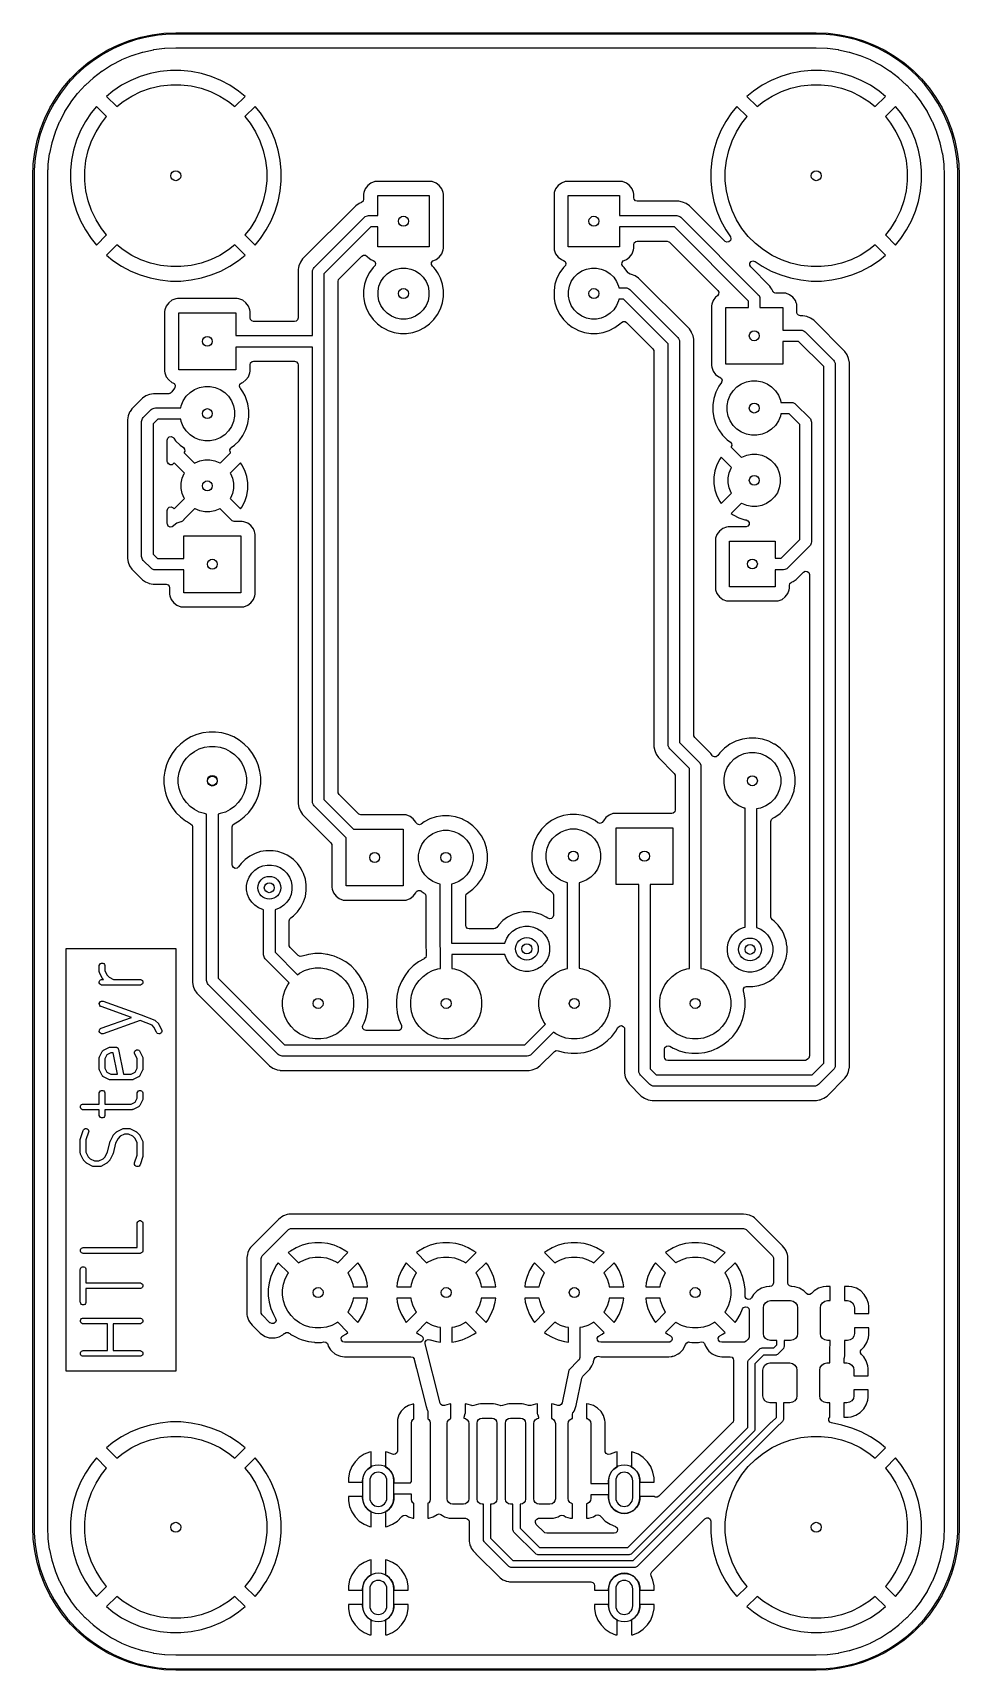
# Model space of a CAD drawing. Header units: millimetres. Extents: x 121.3 to 153.8, y -119.7 to -62.2.
import ezdxf

# ---------------------------------------------------------------- set-up
doc = ezdxf.new("R2010")
doc.units = ezdxf.units.MM
doc.layers.add('BLACK', color=250, linetype='CONTINUOUS')

msp = doc.modelspace()

# ---------------------------------------------------------------- linework, layer by layer
at = {"layer": 'BLACK', "linetype": 'CONTINUOUS'}
for p, q in [((123.908364, -62.790644), (124.28148, -62.608239)), ((124.490002, -62.571372), (124.113129, -62.736684)), ((124.28148, -62.608239), (124.668385, -62.457268)), ((124.879239, -62.437747), (124.490002, -62.571372)), ((124.668385, -62.457268), (125.066435, -62.338764)), ((125.278181, -62.336721), (124.879239, -62.437747)), ((125.066435, -62.338764), (125.472912, -62.253534)), ((125.684103, -62.268985), (125.278181, -62.336721)), ((125.472912, -62.253534), (125.885039, -62.202163)), ((125.524025, -62.778152), (125.902495, -62.728326)), ((126.094232, -62.235), (125.684103, -62.268985)), ((125.885039, -62.202163), (126.3, -62.185)), ((125.902495, -62.728326), (125.913226, -62.727386)), ((125.913226, -62.727386), (126.297297, -62.710617)), ((126.3, -62.235), (126.094232, -62.235)), ((126.297297, -62.710617), (126.302706, -62.7105)), ((126.3, -62.185), (148.8, -62.185)), ((148.8, -62.235), (126.3, -62.235)), ((126.302706, -62.7105), (126.365892, -62.7105)), ((126.365892, -62.7105), (148.734108, -62.7105)), ((148.734108, -62.7105), (148.797294, -62.7105)), ((148.797294, -62.7105), (148.802702, -62.710617)), ((148.8, -62.185), (149.214961, -62.202163)), ((149.005768, -62.235), (148.8, -62.235)), ((148.802702, -62.710617), (149.186771, -62.727386)), ((149.415897, -62.268985), (149.005768, -62.235)), ((149.186771, -62.727386), (149.197506, -62.728326)), ((149.197506, -62.728326), (149.575971, -62.778152)), ((149.214961, -62.202163), (149.627088, -62.253534)), ((149.821819, -62.336721), (149.415897, -62.268985)), ((149.627088, -62.253534), (150.033565, -62.338764)), ((150.220761, -62.437747), (149.821819, -62.336721)), ((150.033565, -62.338764), (150.431615, -62.457268)), ((150.609998, -62.571372), (150.220761, -62.437747)), ((150.431615, -62.457268), (150.81852, -62.608239)), ((150.986871, -62.736684), (150.609998, -62.571372)), ((150.81852, -62.608239), (151.191636, -62.790644)), ((122.89666, -63.512987), (123.213581, -63.244569)), ((123.406671, -63.157641), (123.081912, -63.410411)), ((123.213581, -63.244569), (123.551585, -63.003238)), ((123.751195, -62.932553), (123.406671, -63.157641)), ((123.551585, -63.003238), (123.908364, -62.790644)), ((124.113129, -62.736684), (123.751195, -62.932553)), ((124.055045, -63.310822), (124.393638, -63.134561)), ((124.393638, -63.134561), (124.403412, -63.130003)), ((124.403412, -63.130003), (124.756095, -62.983917)), ((124.756095, -62.983917), (124.766227, -62.98023)), ((124.766227, -62.98023), (125.130295, -62.86544)), ((125.130295, -62.86544), (125.140709, -62.862649)), ((125.140709, -62.862649), (125.513405, -62.780025)), ((125.513405, -62.780025), (125.524025, -62.778152)), ((149.575971, -62.778152), (149.586597, -62.780025)), ((149.586597, -62.780025), (149.959284, -62.862648)), ((149.959284, -62.862648), (149.96971, -62.865442)), ((149.96971, -62.865442), (150.333765, -62.980227)), ((150.333765, -62.980227), (150.343911, -62.98392)), ((150.343911, -62.98392), (150.696578, -63.13)), ((150.696578, -63.13), (150.706369, -63.134566)), ((150.706369, -63.134566), (151.044942, -63.310816)), ((151.348805, -62.932553), (150.986871, -62.736684)), ((151.191636, -62.790644), (151.548415, -63.003238)), ((151.693329, -63.157641), (151.348805, -62.932553)), ((151.548415, -63.003238), (151.886419, -63.244569)), ((152.018088, -63.410411), (151.693329, -63.157641)), ((151.886419, -63.244569), (152.20334, -63.512987)), ((122.334569, -64.123581), (122.602987, -63.80666)), ((122.779136, -63.689136), (122.500411, -63.991912)), ((122.602987, -63.80666), (122.89666, -63.512987)), ((123.081912, -63.410411), (122.779136, -63.689136)), ((123.122352, -64.024726), (123.403791, -63.766834)), ((123.403791, -63.766834), (123.41206, -63.759896)), ((123.41206, -63.759896), (123.714905, -63.527515)), ((123.714905, -63.527515), (123.723744, -63.521325)), ((123.723744, -63.521325), (124.0457, -63.316217)), ((124.0457, -63.316217), (124.055045, -63.310822)), ((124.71613, -63.861209), (124.395537, -64.03257)), ((124.716135, -63.861207), (124.71613, -63.861209)), ((125.052002, -63.722086), (124.716135, -63.861207)), ((125.399898, -63.616553), (125.052002, -63.722086)), ((125.399909, -63.61655), (125.399898, -63.616553)), ((125.756443, -63.545632), (125.399909, -63.61655)), ((126.118234, -63.51), (125.756443, -63.545632)), ((126.481766, -63.51), (126.118234, -63.51)), ((126.843556, -63.545632), (126.481766, -63.51)), ((127.20009, -63.61655), (126.843556, -63.545632)), ((127.200101, -63.616553), (127.20009, -63.61655)), ((127.547997, -63.722086), (127.200101, -63.616553)), ((127.883864, -63.861207), (127.547997, -63.722086)), ((127.883869, -63.861209), (127.883864, -63.861207)), ((128.204462, -64.03257), (127.883869, -63.861209)), ((147.21613, -63.861209), (146.895537, -64.03257)), ((147.216135, -63.861207), (147.21613, -63.861209)), ((147.552002, -63.722086), (147.216135, -63.861207)), ((147.899898, -63.616553), (147.552002, -63.722086)), ((147.899909, -63.61655), (147.899898, -63.616553)), ((148.256443, -63.545632), (147.899909, -63.61655)), ((148.618234, -63.51), (148.256443, -63.545632)), ((148.981766, -63.51), (148.618234, -63.51)), ((149.343556, -63.545632), (148.981766, -63.51)), ((149.70009, -63.61655), (149.343556, -63.545632)), ((149.700101, -63.616553), (149.70009, -63.61655)), ((150.047997, -63.722086), (149.700101, -63.616553)), ((150.383864, -63.861207), (150.047997, -63.722086)), ((150.383869, -63.861209), (150.383864, -63.861207)), ((150.704462, -64.03257), (150.383869, -63.861209)), ((151.044942, -63.310816), (151.05431, -63.316224)), ((151.05431, -63.316224), (151.376244, -63.521318)), ((151.376244, -63.521318), (151.385105, -63.527523)), ((151.385105, -63.527523), (151.68793, -63.759889)), ((151.68793, -63.759889), (151.696217, -63.766843)), ((151.696217, -63.766843), (151.977635, -64.024715)), ((152.320864, -63.689136), (152.018088, -63.410411)), ((152.20334, -63.512987), (152.497013, -63.80666)), ((152.599589, -63.991912), (152.320864, -63.689136)), ((152.497013, -63.80666), (152.765431, -64.123581)), ((122.247641, -64.316671), (122.022553, -64.661195)), ((122.093238, -64.461585), (122.334569, -64.123581)), ((122.500411, -63.991912), (122.247641, -64.316671)), ((122.617515, -64.624905), (122.849896, -64.32206)), ((122.849896, -64.32206), (122.856834, -64.313791)), ((122.856834, -64.313791), (123.114726, -64.032352)), ((123.114726, -64.032352), (123.122352, -64.024726)), ((124.093254, -64.234548), (123.865233, -64.421679)), ((123.865233, -64.421679), (123.865233, -64.42168)), ((123.865233, -64.42168), (124.223217, -64.779664)), ((124.093258, -64.234545), (124.093254, -64.234548)), ((124.395519, -64.032581), (124.093258, -64.234545)), ((124.395537, -64.03257), (124.395519, -64.032581)), ((124.448252, -64.600205), (124.7521, -64.409285)), ((124.7521, -64.409285), (125.075413, -64.253585)), ((125.075413, -64.253585), (125.414126, -64.135065)), ((125.414126, -64.135065), (125.76398, -64.055213)), ((125.76398, -64.055213), (126.120575, -64.015034)), ((126.120575, -64.015034), (126.479425, -64.015034)), ((126.479425, -64.015034), (126.83602, -64.055213)), ((126.83602, -64.055213), (127.185874, -64.135065)), ((127.185874, -64.135065), (127.524587, -64.253585)), ((127.524587, -64.253585), (127.8479, -64.409285)), ((127.8479, -64.409285), (128.151748, -64.600205)), ((128.20448, -64.032581), (128.204462, -64.03257)), ((128.50675, -64.234551), (128.20448, -64.032581)), ((128.376781, -64.779663), (128.734766, -64.421679)), ((128.734765, -64.421678), (128.50675, -64.234551)), ((128.734766, -64.421679), (128.734765, -64.421678)), ((146.593254, -64.234548), (146.365233, -64.421679)), ((146.365233, -64.421679), (146.365233, -64.42168)), ((146.365233, -64.42168), (146.723217, -64.779664)), ((146.593258, -64.234545), (146.593254, -64.234548)), ((146.895519, -64.032581), (146.593258, -64.234545)), ((146.895537, -64.03257), (146.895519, -64.032581)), ((146.948252, -64.600205), (147.2521, -64.409285)), ((147.2521, -64.409285), (147.575413, -64.253585)), ((147.575413, -64.253585), (147.914126, -64.135065)), ((147.914126, -64.135065), (148.26398, -64.055213)), ((148.26398, -64.055213), (148.620575, -64.015034)), ((148.620575, -64.015034), (148.979425, -64.015034)), ((148.979425, -64.015034), (149.33602, -64.055213)), ((149.33602, -64.055213), (149.685874, -64.135065)), ((149.685874, -64.135065), (150.024587, -64.253585)), ((150.024587, -64.253585), (150.3479, -64.409285)), ((150.3479, -64.409285), (150.651748, -64.600205)), ((150.70448, -64.032581), (150.704462, -64.03257)), ((151.00675, -64.234551), (150.70448, -64.032581)), ((150.876781, -64.779663), (151.234766, -64.421679)), ((151.234765, -64.421678), (151.00675, -64.234551)), ((151.234766, -64.421679), (151.234765, -64.421678)), ((151.977635, -64.024715), (151.985284, -64.032364)), ((151.985284, -64.032364), (152.243156, -64.313782)), ((152.243156, -64.313782), (152.25011, -64.322069)), ((152.25011, -64.322069), (152.482476, -64.624894)), ((152.852359, -64.316671), (152.599589, -63.991912)), ((152.765431, -64.123581), (153.006762, -64.461585)), ((153.077447, -64.661195), (152.852359, -64.316671)), ((121.826684, -65.023129), (121.661372, -65.400002)), ((121.698239, -65.19148), (121.880644, -64.818364)), ((122.022553, -64.661195), (121.826684, -65.023129)), ((121.880644, -64.818364), (122.093238, -64.461585)), ((122.224561, -65.303638), (122.400822, -64.965045)), ((122.400822, -64.965045), (122.406217, -64.9557)), ((122.406217, -64.9557), (122.611325, -64.633744)), ((122.611325, -64.633744), (122.617515, -64.624905)), ((123.324545, -65.003258), (123.122581, -65.305519)), ((123.324548, -65.003254), (123.324545, -65.003258)), ((123.511679, -64.775233), (123.324548, -65.003254)), ((123.51168, -64.775233), (123.511679, -64.775233)), ((123.869664, -65.133217), (123.51168, -64.775233)), ((124.223217, -64.779664), (124.448252, -64.600205)), ((128.151748, -64.600205), (128.376781, -64.779663)), ((129.088319, -64.775232), (128.730334, -65.133216)), ((129.08832, -64.775233), (129.088319, -64.775232)), ((129.275448, -65.003249), (129.08832, -64.775233)), ((129.477418, -65.305519), (129.275448, -65.003249)), ((145.824545, -65.003258), (145.622581, -65.305519)), ((145.824548, -65.003254), (145.824545, -65.003258)), ((146.011679, -64.775233), (145.824548, -65.003254)), ((146.01168, -64.775233), (146.011679, -64.775233)), ((146.369664, -65.133217), (146.01168, -64.775233)), ((146.723217, -64.779664), (146.948252, -64.600205)), ((150.651748, -64.600205), (150.876781, -64.779663)), ((151.588319, -64.775232), (151.230334, -65.133216)), ((151.58832, -64.775233), (151.588319, -64.775232)), ((151.775448, -65.003249), (151.58832, -64.775233)), ((151.977418, -65.305519), (151.775448, -65.003249)), ((152.482476, -64.624894), (152.488681, -64.633755)), ((152.488681, -64.633755), (152.693775, -64.955689)), ((152.693775, -64.955689), (152.699183, -64.965057)), ((152.699183, -64.965057), (152.87543, -65.303623)), ((153.006762, -64.461585), (153.219356, -64.818364)), ((153.273316, -65.023129), (153.077447, -64.661195)), ((153.219356, -64.818364), (153.401761, -65.19148)), ((153.438628, -65.400002), (153.273316, -65.023129)), ((121.428764, -65.976435), (121.547268, -65.578385)), ((121.661372, -65.400002), (121.527747, -65.789239)), ((121.547268, -65.578385), (121.698239, -65.19148)), ((122.073917, -65.666095), (122.220003, -65.313412)), ((122.220003, -65.313412), (122.224561, -65.303638)), ((123.12257, -65.305537), (122.951209, -65.62613)), ((123.122581, -65.305519), (123.12257, -65.305537)), ((123.499285, -65.6621), (123.690205, -65.358252)), ((123.690205, -65.358252), (123.869664, -65.133217)), ((128.730334, -65.133216), (128.909795, -65.358252)), ((128.909795, -65.358252), (129.100715, -65.6621)), ((129.477429, -65.305537), (129.477418, -65.305519)), ((129.64879, -65.62613), (129.477429, -65.305537)), ((145.62257, -65.305537), (145.451209, -65.62613)), ((145.622581, -65.305519), (145.62257, -65.305537)), ((145.999285, -65.6621), (146.190205, -65.358252)), ((146.190205, -65.358252), (146.369664, -65.133217)), ((151.230334, -65.133216), (151.409795, -65.358252)), ((151.409795, -65.358252), (151.600715, -65.6621)), ((151.977429, -65.305537), (151.977418, -65.305519)), ((152.14879, -65.62613), (151.977429, -65.305537)), ((152.87543, -65.303623), (152.880002, -65.313427)), ((152.880002, -65.313427), (153.026075, -65.666078)), ((153.401761, -65.19148), (153.552732, -65.578385)), ((153.572253, -65.789239), (153.438628, -65.400002)), ((153.552732, -65.578385), (153.671236, -65.976435)), ((121.343534, -66.382912), (121.428764, -65.976435)), ((121.527747, -65.789239), (121.426721, -66.188181)), ((121.870025, -66.423405), (121.952649, -66.050709)), ((121.952649, -66.050709), (121.95544, -66.040295)), ((121.95544, -66.040295), (122.07023, -65.676227)), ((122.07023, -65.676227), (122.073917, -65.666095)), ((122.812086, -65.962002), (122.706553, -66.309898)), ((122.951207, -65.626135), (122.812086, -65.962002)), ((122.951209, -65.62613), (122.951207, -65.626135)), ((123.225065, -66.324126), (123.343585, -65.985413)), ((123.343585, -65.985413), (123.499285, -65.6621)), ((129.100715, -65.6621), (129.256415, -65.985413)), ((129.256415, -65.985413), (129.374935, -66.324126)), ((129.648792, -65.626135), (129.64879, -65.62613)), ((129.787913, -65.962002), (129.648792, -65.626135)), ((129.893446, -66.309898), (129.787913, -65.962002)), ((145.312086, -65.962002), (145.206553, -66.309898)), ((145.451207, -65.626135), (145.312086, -65.962002)), ((145.451209, -65.62613), (145.451207, -65.626135)), ((145.725065, -66.324126), (145.843585, -65.985413)), ((145.843585, -65.985413), (145.999285, -65.6621)), ((151.600715, -65.6621), (151.756415, -65.985413)), ((151.756415, -65.985413), (151.874935, -66.324126)), ((152.148792, -65.626135), (152.14879, -65.62613)), ((152.287913, -65.962002), (152.148792, -65.626135)), ((152.393446, -66.309898), (152.287913, -65.962002)), ((153.026075, -65.666078), (153.029775, -65.676244)), ((153.029775, -65.676244), (153.144554, -66.040278)), ((153.144554, -66.040278), (153.147354, -66.050727)), ((153.147354, -66.050727), (153.229971, -66.423389)), ((153.673279, -66.188181), (153.572253, -65.789239)), ((153.671236, -65.976435), (153.756466, -66.382912)), ((121.292163, -66.795039), (121.343534, -66.382912)), ((121.358985, -66.594103), (121.325, -67.004232)), ((121.426721, -66.188181), (121.358985, -66.594103)), ((121.818326, -66.812495), (121.868152, -66.434025)), ((121.868152, -66.434025), (121.870025, -66.423405)), ((122.635632, -66.666443), (122.6, -67.028234)), ((122.70655, -66.309909), (122.635632, -66.666443)), ((122.706553, -66.309898), (122.70655, -66.309909)), ((123.105034, -67.030575), (123.145213, -66.67398)), ((123.145213, -66.67398), (123.225065, -66.324126)), ((129.374935, -66.324126), (129.454787, -66.67398)), ((129.454787, -66.67398), (129.494966, -67.030575)), ((129.893449, -66.309909), (129.893446, -66.309898)), ((129.964367, -66.666443), (129.893449, -66.309909)), ((130, -67.028234), (129.964367, -66.666443)), ((145.135632, -66.666443), (145.1, -67.028234)), ((145.20655, -66.309909), (145.135632, -66.666443)), ((145.206553, -66.309898), (145.20655, -66.309909)), ((145.605034, -67.030575), (145.645213, -66.67398)), ((145.645213, -66.67398), (145.725065, -66.324126)), ((151.874935, -66.324126), (151.954787, -66.67398)), ((151.954787, -66.67398), (151.994966, -67.030575)), ((152.393449, -66.309909), (152.393446, -66.309898)), ((152.464367, -66.666443), (152.393449, -66.309909)), ((152.5, -67.028234), (152.464367, -66.666443)), ((153.229971, -66.423389), (153.231849, -66.434042)), ((153.231849, -66.434042), (153.281671, -66.812473)), ((153.741015, -66.594103), (153.673279, -66.188181)), ((153.775, -67.004232), (153.741015, -66.594103)), ((153.756466, -66.382912), (153.807837, -66.795039)), ((121.275, -67.21), (121.292163, -66.795039)), ((121.275, -114.71), (121.275, -67.21)), ((121.325, -67.004232), (121.325, -67.21)), ((121.325, -67.21), (121.325, -114.71)), ((121.8005, -67.212706), (121.800618, -67.207297)), ((121.8005, -80.6597), (121.8005, -67.212706)), ((121.800618, -67.207297), (121.808436, -67.028234)), ((121.808436, -67.028234), (121.808805, -67.019778)), ((121.808805, -67.019777), (121.810433, -66.982498)), ((121.808805, -67.019778), (121.808805, -67.019777)), ((121.810433, -66.982498), (121.817386, -66.823228)), ((121.817386, -66.823228), (121.818326, -66.812495)), ((122.6, -67.028234), (122.6, -67.391765)), ((123.105034, -67.389425), (123.105034, -67.030575)), ((129.494966, -67.030575), (129.494966, -67.389425)), ((130, -67.391765), (130, -67.028234)), ((145.1, -67.028234), (145.1, -67.391765)), ((145.605034, -67.389425), (145.605034, -67.030575)), ((151.994966, -67.030575), (151.994966, -67.389425)), ((152.5, -67.391765), (152.5, -67.028234)), ((153.281671, -66.812473), (153.282614, -66.823249)), ((153.282614, -66.823249), (153.299382, -67.207297)), ((153.299382, -67.207297), (153.2995, -67.212706)), ((153.2995, -67.212706), (153.2995, -114.707293)), ((153.775, -67.21), (153.775, -67.004232)), ((153.775, -114.71), (153.775, -67.21)), ((153.807837, -66.795039), (153.825, -67.21)), ((153.825, -67.21), (153.825, -114.71)), ((122.6, -67.391765), (122.635632, -67.753556)), ((122.635632, -67.753556), (122.70655, -68.11009)), ((123.145213, -67.74602), (123.105034, -67.389425)), ((123.225065, -68.095874), (123.145213, -67.74602)), ((129.454787, -67.74602), (129.374935, -68.095874)), ((129.494966, -67.389425), (129.454787, -67.74602)), ((129.893449, -68.11009), (129.964367, -67.753556)), ((129.964367, -67.753556), (130, -67.391765)), ((132.899501, -67.862123), (132.8995, -67.862135)), ((132.8995, -67.862135), (132.8995, -68.039553)), ((132.905908, -67.802517), (132.899501, -67.862116)), ((132.899501, -67.862116), (132.899501, -67.862123)), ((132.956202, -67.667671), (132.905908, -67.802517)), ((132.956206, -67.667664), (132.956202, -67.667671)), ((133.042452, -67.552455), (132.956206, -67.667664)), ((133.042455, -67.552452), (133.042452, -67.552455)), ((133.157664, -67.466206), (133.042455, -67.552452)), ((133.157671, -67.466202), (133.157664, -67.466206)), ((133.292516, -67.415908), (133.157671, -67.466202)), ((133.352123, -67.409501), (133.292516, -67.415908)), ((133.352129, -67.4095), (133.352123, -67.409501)), ((135.247864, -67.4095), (133.352129, -67.4095)), ((135.247873, -67.4095), (135.247864, -67.4095)), ((135.247881, -67.4095), (135.247873, -67.4095)), ((135.247883, -67.409501), (135.247881, -67.4095)), ((135.307483, -67.415908), (135.247883, -67.409501)), ((135.442328, -67.466202), (135.307482, -67.415908)), ((135.307482, -67.415908), (135.307483, -67.415908)), ((135.442335, -67.466206), (135.442328, -67.466202)), ((135.557544, -67.552452), (135.442335, -67.466206)), ((135.557547, -67.552455), (135.557544, -67.552452)), ((135.643793, -67.667664), (135.557547, -67.552455)), ((135.643795, -67.667668), (135.643793, -67.667664)), ((135.643796, -67.667669), (135.643795, -67.667668)), ((135.694091, -67.802517), (135.643796, -67.667669)), ((135.700499, -67.862128), (135.694091, -67.802517)), ((135.7005, -69.757873), (135.700499, -67.862128)), ((139.587951, -67.862123), (139.58795, -67.862135)), ((139.58795, -67.862135), (139.58795, -69.75787)), ((139.594358, -67.802517), (139.587951, -67.862116)), ((139.587951, -67.862116), (139.587951, -67.862123)), ((139.644652, -67.667671), (139.594358, -67.802517)), ((139.644656, -67.667664), (139.644652, -67.667671)), ((139.730902, -67.552455), (139.644656, -67.667664)), ((139.730905, -67.552452), (139.730902, -67.552455)), ((139.846114, -67.466206), (139.730905, -67.552452)), ((139.846121, -67.466202), (139.846114, -67.466206)), ((139.980966, -67.415908), (139.846121, -67.466202)), ((140.040573, -67.409501), (139.980966, -67.415908)), ((140.040579, -67.4095), (140.040573, -67.409501)), ((141.936314, -67.4095), (140.040579, -67.4095)), ((141.936323, -67.4095), (141.936314, -67.4095)), ((141.936331, -67.4095), (141.936323, -67.4095)), ((141.936333, -67.409501), (141.936331, -67.4095)), ((141.995933, -67.415908), (141.936333, -67.409501)), ((142.130778, -67.466202), (141.995932, -67.415908)), ((141.995932, -67.415908), (141.995933, -67.415908)), ((142.130785, -67.466206), (142.130778, -67.466202)), ((142.245994, -67.552452), (142.130785, -67.466206)), ((142.245997, -67.552455), (142.245994, -67.552452)), ((142.332243, -67.667664), (142.245997, -67.552455)), ((142.332245, -67.667668), (142.332243, -67.667664)), ((142.332246, -67.667669), (142.332245, -67.667668)), ((142.382541, -67.802517), (142.332246, -67.667669)), ((142.388947, -67.862116), (142.382541, -67.802517)), ((142.388948, -67.862123), (142.388947, -67.862116)), ((142.388949, -67.862129), (142.388948, -67.862123)), ((142.388949, -67.9855), (142.388949, -67.862129)), ((145.1, -67.391765), (145.135632, -67.753556)), ((145.135632, -67.753556), (145.20655, -68.11009)), ((145.645213, -67.74602), (145.605034, -67.389425)), ((145.725065, -68.095874), (145.645213, -67.74602)), ((151.954787, -67.74602), (151.874935, -68.095874)), ((151.994966, -67.389425), (151.954787, -67.74602)), ((152.393449, -68.11009), (152.464367, -67.753556)), ((152.464367, -67.753556), (152.5, -67.391765)), ((122.70655, -68.11009), (122.706553, -68.110101)), ((122.706553, -68.110101), (122.812086, -68.457997)), ((122.812086, -68.457997), (122.951207, -68.793864)), ((123.343585, -68.434587), (123.225065, -68.095874)), ((123.499285, -68.7579), (123.343585, -68.434587)), ((129.256415, -68.434587), (129.100715, -68.7579)), ((129.374935, -68.095874), (129.256415, -68.434587)), ((129.648792, -68.793864), (129.787913, -68.457997)), ((129.787913, -68.457997), (129.893446, -68.110101)), ((129.893446, -68.110101), (129.893449, -68.11009)), ((132.623454, -68.265887), (130.755887, -70.133454)), ((132.738191, -68.189223), (132.623454, -68.265887)), ((132.822953, -68.154114), (132.738191, -68.189223)), ((132.827011, -68.152347), (132.822953, -68.154114)), ((132.879815, -68.106592), (132.827011, -68.152347)), ((132.8995, -68.039553), (132.879815, -68.106592)), ((133.4, -68.61), (133.4, -67.91)), ((133.4, -67.91), (135.2, -67.91)), ((135.2, -67.91), (135.2, -69.71)), ((140.08845, -69.71), (140.08845, -67.91)), ((140.08845, -67.91), (141.88845, -67.91)), ((141.88845, -67.91), (141.88845, -68.61)), ((142.400155, -68.037011), (142.388949, -67.9855)), ((142.44591, -68.089815), (142.400155, -68.037011)), ((142.512949, -68.1095), (142.44591, -68.089815)), ((143.968993, -68.1095), (142.512949, -68.1095)), ((143.968994, -68.1095), (143.968993, -68.1095)), ((143.968996, -68.1095), (143.968994, -68.1095)), ((144.104322, -68.136418), (143.968996, -68.1095)), ((144.104332, -68.136421), (144.104322, -68.136418)), ((144.231807, -68.189222), (144.104332, -68.136421)), ((144.346545, -68.265887), (144.231807, -68.189222)), ((145.593068, -69.51241), (144.346545, -68.265887)), ((145.20655, -68.11009), (145.206553, -68.110101)), ((145.206553, -68.110101), (145.312086, -68.457997)), ((145.312086, -68.457997), (145.451207, -68.793864)), ((145.843585, -68.434587), (145.725065, -68.095874)), ((145.999285, -68.7579), (145.843585, -68.434587)), ((151.756415, -68.434587), (151.600715, -68.7579)), ((151.874935, -68.095874), (151.756415, -68.434587)), ((152.148792, -68.793864), (152.287913, -68.457997)), ((152.287913, -68.457997), (152.393446, -68.110101)), ((152.393446, -68.110101), (152.393449, -68.11009)), ((122.951207, -68.793864), (122.951209, -68.793869)), ((122.951209, -68.793869), (123.12257, -69.114462)), ((123.690205, -69.061748), (123.499285, -68.7579)), ((129.100715, -68.7579), (128.909795, -69.061748)), ((129.477429, -69.114462), (129.64879, -68.793869)), ((129.64879, -68.793869), (129.648792, -68.793864)), ((131.158579, -70.438579), (132.928579, -68.668579)), ((133.152842, -69.01), (131.5, -70.662842)), ((132.928579, -68.668579), (132.958886, -68.643706)), ((132.958886, -68.643706), (133.030982, -68.613843)), ((133.030982, -68.613843), (133.07, -68.61)), ((133.07, -68.61), (133.4, -68.61)), ((133.4, -69.01), (133.152842, -69.01)), ((133.4, -69.71), (133.4, -69.01)), ((141.88845, -68.61), (143.9, -68.61)), ((143.817158, -69.01), (141.88845, -69.01)), ((141.88845, -69.01), (141.88845, -69.71)), ((146.423887, -71.616729), (143.817158, -69.01)), ((143.9, -68.61), (143.939018, -68.613843)), ((143.939018, -68.613843), (144.011114, -68.643706)), ((144.011114, -68.643706), (144.041421, -68.668579)), ((144.041421, -68.668579), (146.765308, -71.392466)), ((145.451207, -68.793864), (145.451209, -68.793869)), ((145.451209, -68.793869), (145.62257, -69.114462)), ((146.190205, -69.061748), (145.999285, -68.7579)), ((151.600715, -68.7579), (151.409795, -69.061748)), ((151.977429, -69.114462), (152.14879, -68.793869)), ((152.14879, -68.793869), (152.148792, -68.793864)), ((123.12257, -69.114462), (123.122581, -69.11448)), ((123.122581, -69.11448), (123.324551, -69.41675)), ((123.324551, -69.41675), (123.511678, -69.644765)), ((123.511679, -69.644766), (123.869663, -69.286781)), ((123.869663, -69.286781), (123.690205, -69.061748)), ((128.909795, -69.061748), (128.730335, -69.286782)), ((128.730335, -69.286782), (129.088319, -69.644766)), ((129.08832, -69.644765), (129.275447, -69.41675)), ((129.275447, -69.41675), (129.275457, -69.416736)), ((129.275457, -69.416736), (129.477418, -69.11448)), ((129.477418, -69.11448), (129.477429, -69.114462)), ((142.38895, -69.6345), (142.408635, -69.567461)), ((142.38895, -69.757873), (142.38895, -69.6345)), ((142.408635, -69.567461), (142.461439, -69.521706)), ((142.461439, -69.521706), (142.51295, -69.5105)), ((142.51295, -69.5105), (143.558481, -69.5105)), ((143.558481, -69.5105), (143.62552, -69.530185)), ((143.62552, -69.530185), (143.646162, -69.546819)), ((143.646162, -69.546819), (145.343145, -71.243802)), ((145.601232, -69.519876), (145.593068, -69.51241)), ((145.665295, -69.547762), (145.601232, -69.519876)), ((145.62257, -69.114462), (145.622581, -69.11448)), ((145.622581, -69.11448), (145.783851, -69.355838)), ((145.734265, -69.536586), (145.665295, -69.547762)), ((145.786244, -69.489896), (145.734265, -69.536586)), ((145.783851, -69.355838), (145.804729, -69.422516)), ((145.804729, -69.422516), (145.786244, -69.489896)), ((146.413945, -69.342309), (146.190205, -69.061748)), ((146.667691, -69.596055), (146.413945, -69.342309)), ((146.948252, -69.819795), (146.667691, -69.596055)), ((151.409795, -69.061748), (151.230335, -69.286782)), ((151.230335, -69.286782), (151.588319, -69.644766)), ((151.58832, -69.644765), (151.775447, -69.41675)), ((151.775447, -69.41675), (151.775457, -69.416736)), ((151.775457, -69.416736), (151.977418, -69.11448)), ((151.977418, -69.11448), (151.977429, -69.114462)), ((123.511678, -69.644765), (123.511679, -69.644766)), ((124.223216, -69.640334), (123.865232, -69.998319)), ((123.865232, -69.998319), (123.865233, -69.99832)), ((123.865233, -69.99832), (124.093249, -70.185448)), ((124.093249, -70.185448), (124.395519, -70.387418)), ((124.448252, -69.819795), (124.223216, -69.640334)), ((124.7521, -70.010715), (124.448252, -69.819795)), ((125.075413, -70.166415), (124.7521, -70.010715)), ((125.414126, -70.284935), (125.075413, -70.166415)), ((127.524587, -70.166415), (127.185874, -70.284935)), ((127.8479, -70.010715), (127.524587, -70.166415)), ((128.151748, -69.819795), (127.8479, -70.010715)), ((128.376782, -69.640335), (128.151748, -69.819795)), ((128.20448, -70.387418), (128.506736, -70.185457)), ((128.734766, -69.998319), (128.376782, -69.640335)), ((128.506736, -70.185457), (128.50675, -70.185447)), ((128.50675, -70.185447), (128.734765, -69.99832)), ((128.734765, -69.99832), (128.734766, -69.998319)), ((129.088319, -69.644766), (129.08832, -69.644765)), ((130.755887, -70.133454), (130.679223, -70.248192)), ((132.036815, -70.833841), (132.8388, -70.031855)), ((132.8388, -70.031855), (132.900121, -69.998372)), ((132.900121, -69.998372), (132.969812, -70.003356)), ((132.969812, -70.003356), (133.025743, -70.045224)), ((133.025743, -70.045224), (133.042454, -70.067546)), ((133.042454, -70.067546), (133.042455, -70.067546)), ((133.042455, -70.067546), (133.042456, -70.067548)), ((133.042456, -70.067548), (133.157664, -70.153793)), ((133.157664, -70.153793), (133.157671, -70.153797)), ((133.157671, -70.153797), (133.23758, -70.183601)), ((133.23758, -70.183601), (133.293514, -70.225472)), ((135.2, -69.71), (133.4, -69.71)), ((135.28957, -70.256449), (135.331442, -70.200516)), ((135.331442, -70.200516), (135.36242, -70.183601)), ((135.36242, -70.183601), (135.442326, -70.153798)), ((135.442326, -70.153797), (135.442331, -70.153796)), ((135.442326, -70.153798), (135.442326, -70.153797)), ((135.442331, -70.153796), (135.557546, -70.067546)), ((135.557546, -70.067546), (135.643796, -69.952331)), ((135.643796, -69.952331), (135.694091, -69.817483)), ((135.694091, -69.817483), (135.7005, -69.757873)), ((139.58795, -69.75787), (139.587951, -69.757876)), ((139.587951, -69.757876), (139.594358, -69.817483)), ((139.594358, -69.817483), (139.644652, -69.952328)), ((139.644652, -69.952328), (139.644656, -69.952335)), ((139.644656, -69.952335), (139.730902, -70.067544)), ((139.730902, -70.067544), (139.730905, -70.067547)), ((139.730905, -70.067547), (139.846114, -70.153793)), ((139.846114, -70.153793), (139.846121, -70.153797)), ((139.846121, -70.153797), (139.92603, -70.183601)), ((139.92603, -70.183601), (139.981964, -70.225472)), ((141.88845, -69.71), (140.08845, -69.71)), ((141.97802, -70.256449), (142.019892, -70.200516)), ((142.019892, -70.200516), (142.05087, -70.183601)), ((142.05087, -70.183601), (142.130776, -70.153798)), ((142.130776, -70.153797), (142.130781, -70.153796)), ((142.130776, -70.153798), (142.130776, -70.153797)), ((142.130781, -70.153796), (142.245996, -70.067546)), ((142.245996, -70.067546), (142.332246, -69.952331)), ((142.332246, -69.952331), (142.382541, -69.817483)), ((142.382541, -69.817483), (142.38895, -69.757873)), ((146.51096, -70.229983), (146.576424, -70.205566)), ((146.576424, -70.205566), (146.644697, -70.220418)), ((147.2521, -70.010715), (146.948252, -69.819795)), ((147.575413, -70.166415), (147.2521, -70.010715)), ((147.914126, -70.284935), (147.575413, -70.166415)), ((150.024587, -70.166415), (149.685874, -70.284935)), ((150.3479, -70.010715), (150.024587, -70.166415)), ((150.651748, -69.819795), (150.3479, -70.010715)), ((150.876782, -69.640335), (150.651748, -69.819795)), ((150.70448, -70.387418), (151.006736, -70.185457)), ((151.234766, -69.998319), (150.876782, -69.640335)), ((151.006736, -70.185457), (151.00675, -70.185447)), ((151.00675, -70.185447), (151.234765, -69.99832)), ((151.234765, -69.99832), (151.234766, -69.998319)), ((151.588319, -69.644766), (151.58832, -69.644765)), ((124.395519, -70.387418), (124.395537, -70.387429)), ((124.395537, -70.387429), (124.71613, -70.55879)), ((124.71613, -70.55879), (124.716135, -70.558792)), ((124.716135, -70.558792), (125.052002, -70.697913)), ((125.052002, -70.697913), (125.399898, -70.803446)), ((125.76398, -70.364787), (125.414126, -70.284935)), ((126.120575, -70.404966), (125.76398, -70.364787)), ((126.479425, -70.404966), (126.120575, -70.404966)), ((126.83602, -70.364787), (126.479425, -70.404966)), ((127.185874, -70.284935), (126.83602, -70.364787)), ((127.200101, -70.803446), (127.547997, -70.697913)), ((127.547997, -70.697913), (127.883864, -70.558792)), ((127.883864, -70.558792), (127.883869, -70.55879)), ((127.883869, -70.55879), (128.204462, -70.387429)), ((128.204462, -70.387429), (128.20448, -70.387418)), ((130.614414, -70.436028), (130.5995, -70.511004)), ((130.5995, -70.511004), (130.5995, -72.206285)), ((130.626418, -70.375678), (130.614414, -70.436028)), ((130.626421, -70.375668), (130.626418, -70.375678)), ((130.679223, -70.248192), (130.626421, -70.375668)), ((131.1, -70.58), (131.103843, -70.540982)), ((131.1, -72.830785), (131.1, -70.58)), ((131.103843, -70.540982), (131.133706, -70.468886)), ((131.133706, -70.468886), (131.158579, -70.438579)), ((131.5, -70.662842), (131.5, -73.027681)), ((133.102187, -70.615974), (133.002104, -70.812393)), ((133.231752, -70.437641), (133.102187, -70.615974)), ((133.231756, -70.437636), (133.231752, -70.437641)), ((133.281929, -70.387463), (133.231756, -70.437636)), ((133.30308, -70.359209), (133.281929, -70.387463)), ((133.293514, -70.225472), (133.317931, -70.290936)), ((133.317931, -70.290936), (133.30308, -70.359209)), ((133.506271, -70.925743), (133.604291, -70.779046)), ((133.604291, -70.779046), (133.729046, -70.654291)), ((133.729046, -70.654291), (133.875743, -70.556271)), ((133.875743, -70.556271), (134.038744, -70.488754)), ((134.038744, -70.488754), (134.211785, -70.454334)), ((134.211785, -70.454334), (134.388215, -70.454334)), ((134.388215, -70.454334), (134.561256, -70.488754)), ((134.561256, -70.488754), (134.724257, -70.556271)), ((134.724257, -70.556271), (134.870954, -70.654291)), ((134.870954, -70.654291), (134.995709, -70.779046)), ((134.995709, -70.779046), (135.093729, -70.925743)), ((135.284586, -70.326141), (135.28957, -70.256449)), ((135.318071, -70.387464), (135.284586, -70.326141)), ((135.368243, -70.437636), (135.318071, -70.387464)), ((135.368247, -70.437641), (135.368243, -70.437636)), ((135.42155, -70.511007), (135.368247, -70.437641)), ((135.497815, -70.615978), (135.42155, -70.511007)), ((135.539563, -70.697913), (135.497815, -70.615978)), ((135.597895, -70.812393), (135.539563, -70.697913)), ((139.790637, -70.615974), (139.690554, -70.812393)), ((139.920202, -70.437641), (139.790637, -70.615974)), ((139.920206, -70.437636), (139.920202, -70.437641)), ((139.970379, -70.387463), (139.920206, -70.437636)), ((139.99153, -70.359209), (139.970379, -70.387463)), ((139.981964, -70.225472), (140.006381, -70.290936)), ((140.006381, -70.290936), (139.99153, -70.359209)), ((140.194721, -70.925743), (140.292741, -70.779046)), ((140.292741, -70.779046), (140.417496, -70.654291)), ((140.417496, -70.654291), (140.564193, -70.556271)), ((140.564193, -70.556271), (140.727194, -70.488754)), ((140.727194, -70.488754), (140.900235, -70.454334)), ((140.900235, -70.454334), (141.076665, -70.454334)), ((141.076665, -70.454334), (141.249706, -70.488754)), ((141.249706, -70.488754), (141.412707, -70.556271)), ((141.412707, -70.556271), (141.559404, -70.654291)), ((141.559404, -70.654291), (141.684159, -70.779046)), ((141.684159, -70.779046), (141.782179, -70.925743)), ((141.973036, -70.326141), (141.97802, -70.256449)), ((142.00652, -70.387463), (141.973036, -70.326141)), ((142.056692, -70.437635), (142.00652, -70.387463)), ((142.186265, -70.615978), (142.056692, -70.437635)), ((142.186268, -70.615984), (142.186265, -70.615978)), ((142.187434, -70.617589), (142.186268, -70.615984)), ((142.20165, -70.633936), (142.187434, -70.617589)), ((142.263561, -70.666321), (142.20165, -70.633936)), ((142.314322, -70.676418), (142.263561, -70.666321)), ((142.314332, -70.676421), (142.314322, -70.676418)), ((142.441807, -70.729222), (142.314332, -70.676421)), ((142.556545, -70.805887), (142.441807, -70.729222)), ((146.464104, -70.355608), (146.469088, -70.285916)), ((146.497589, -70.416931), (146.464104, -70.355608)), ((146.469088, -70.285916), (146.51096, -70.229983)), ((147.167999, -71.087341), (146.497589, -70.416931)), ((146.644697, -70.220418), (146.654161, -70.226148)), ((146.654161, -70.226148), (146.895519, -70.387418)), ((146.895519, -70.387418), (146.895537, -70.387429)), ((146.895537, -70.387429), (147.21613, -70.55879)), ((147.21613, -70.55879), (147.216135, -70.558792)), ((147.216135, -70.558792), (147.552002, -70.697913)), ((147.552002, -70.697913), (147.899898, -70.803446)), ((148.26398, -70.364787), (147.914126, -70.284935)), ((148.620575, -70.404966), (148.26398, -70.364787)), ((148.979425, -70.404966), (148.620575, -70.404966)), ((149.33602, -70.364787), (148.979425, -70.404966)), ((149.685874, -70.284935), (149.33602, -70.364787)), ((149.700101, -70.803446), (150.047997, -70.697913)), ((150.047997, -70.697913), (150.383864, -70.558792)), ((150.383864, -70.558792), (150.383869, -70.55879)), ((150.383869, -70.55879), (150.704462, -70.387429)), ((150.704462, -70.387429), (150.70448, -70.387418)), ((125.399898, -70.803446), (125.399909, -70.803449)), ((125.399909, -70.803449), (125.756443, -70.874367)), ((125.756443, -70.874367), (126.118234, -70.91)), ((126.118234, -70.91), (126.481766, -70.91)), ((126.481766, -70.91), (126.843556, -70.874367)), ((126.843556, -70.874367), (127.20009, -70.803449)), ((127.20009, -70.803449), (127.200101, -70.803446)), ((132.0005, -70.921518), (132.020185, -70.854479)), ((132.0005, -88.868481), (132.0005, -70.921518)), ((132.020185, -70.854479), (132.036815, -70.833841)), ((132.933985, -71.022049), (132.8995, -71.239778)), ((132.8995, -71.239778), (132.8995, -71.460222)), ((133.002103, -70.812396), (132.933985, -71.022047)), ((132.933985, -71.022047), (132.933985, -71.022049)), ((133.002104, -70.812393), (133.002103, -70.812396)), ((133.404334, -71.261785), (133.438754, -71.088744)), ((133.404334, -71.438215), (133.404334, -71.261785)), ((133.438754, -71.088744), (133.506271, -70.925743)), ((135.093729, -70.925743), (135.161246, -71.088744)), ((135.161246, -71.088744), (135.195666, -71.261785)), ((135.195666, -71.261785), (135.195666, -71.438215)), ((135.597895, -70.812394), (135.597895, -70.812393)), ((135.666015, -71.022049), (135.597895, -70.812394)), ((135.7005, -71.239778), (135.666015, -71.022049)), ((135.7005, -71.460222), (135.7005, -71.239778)), ((139.622435, -71.022049), (139.58795, -71.239778)), ((139.58795, -71.239778), (139.58795, -71.460222)), ((139.690553, -70.812396), (139.622435, -71.022047)), ((139.622435, -71.022047), (139.622435, -71.022049)), ((139.690554, -70.812393), (139.690553, -70.812396)), ((140.092784, -71.261785), (140.127204, -71.088744)), ((140.092784, -71.438215), (140.092784, -71.261785)), ((140.127204, -71.088744), (140.194721, -70.925743)), ((141.782179, -70.925743), (141.849696, -71.088744)), ((141.849696, -71.088744), (141.861881, -71.15)), ((141.861881, -71.15), (142.11, -71.15)), ((142.11, -71.15), (142.149018, -71.153843)), ((142.149018, -71.153843), (142.221114, -71.183706)), ((142.221114, -71.183706), (142.251421, -71.208579)), ((142.251421, -71.208579), (143.941421, -72.898579)), ((144.344112, -72.593454), (142.556545, -70.805887)), ((145.343145, -71.243802), (145.37663, -71.305125)), ((145.37663, -71.305125), (145.371646, -71.374817)), ((147.168001, -71.087344), (147.167999, -71.087341)), ((147.206974, -71.145672), (147.168001, -71.087344)), ((147.244662, -71.202076), (147.206974, -71.145672)), ((147.27056, -71.264601), (147.244662, -71.202076)), ((147.273579, -71.270192), (147.27056, -71.264601)), ((147.281248, -71.278469), (147.273579, -71.270192)), ((147.294595, -71.298547), (147.281248, -71.278469)), ((147.305363, -71.304493), (147.294595, -71.298547)), ((147.315653, -71.315598), (147.305363, -71.304493)), ((147.33662, -71.321754), (147.315653, -71.315598)), ((147.355758, -71.332323), (147.33662, -71.321754)), ((147.369489, -71.331406), (147.355758, -71.332323)), ((147.382692, -71.335283), (147.369489, -71.331406)), ((147.671752, -71.335283), (147.382692, -71.335283)), ((147.67176, -71.335283), (147.671752, -71.335283)), ((147.671768, -71.335283), (147.67176, -71.335283)), ((147.67177, -71.335284), (147.671768, -71.335283)), ((147.73137, -71.341691), (147.67177, -71.335284)), ((147.866215, -71.391985), (147.731369, -71.341691)), ((147.731369, -71.341691), (147.73137, -71.341691)), ((147.899898, -70.803446), (147.899909, -70.803449)), ((147.899909, -70.803449), (148.256443, -70.874367)), ((148.256443, -70.874367), (148.618234, -70.91)), ((148.618234, -70.91), (148.981766, -70.91)), ((148.981766, -70.91), (149.343556, -70.874367)), ((149.343556, -70.874367), (149.70009, -70.803449)), ((149.70009, -70.803449), (149.700101, -70.803446)), ((125.914745, -71.923302), (125.908338, -71.982901)), ((125.965039, -71.788456), (125.914745, -71.923302)), ((125.965043, -71.788449), (125.965039, -71.788456)), ((126.051289, -71.67324), (125.965043, -71.788449)), ((126.051292, -71.673237), (126.051289, -71.67324)), ((126.166501, -71.586991), (126.051292, -71.673237)), ((126.166508, -71.586987), (126.166501, -71.586991)), ((126.301353, -71.536693), (126.166508, -71.586987)), ((126.36096, -71.530286), (126.301353, -71.536693)), ((126.360966, -71.530285), (126.36096, -71.530286)), ((128.456701, -71.530285), (126.360966, -71.530285)), ((128.45671, -71.530285), (128.456701, -71.530285)), ((128.456718, -71.530285), (128.45671, -71.530285)), ((128.45672, -71.530286), (128.456718, -71.530285)), ((128.51632, -71.536693), (128.45672, -71.530286)), ((128.651165, -71.586987), (128.516319, -71.536693)), ((128.516319, -71.536693), (128.51632, -71.536693)), ((128.651172, -71.586991), (128.651165, -71.586987)), ((128.766381, -71.673237), (128.651172, -71.586991)), ((128.766384, -71.67324), (128.766381, -71.673237)), ((128.85263, -71.788449), (128.766384, -71.67324)), ((128.852634, -71.788456), (128.85263, -71.788449)), ((128.889614, -71.887606), (128.852634, -71.788456)), ((128.902928, -71.923302), (128.889614, -71.887606)), ((128.909334, -71.982901), (128.902928, -71.923302)), ((132.8995, -71.460222), (132.910597, -71.530285)), ((132.910597, -71.530285), (132.933985, -71.677952)), ((132.933985, -71.677952), (133.002103, -71.887603)), ((133.002103, -71.887603), (133.002104, -71.887606)), ((133.002104, -71.887606), (133.102187, -72.084025)), ((133.438754, -71.611256), (133.404334, -71.438215)), ((133.506271, -71.774257), (133.438754, -71.611256)), ((133.604291, -71.920954), (133.506271, -71.774257)), ((133.729046, -72.045709), (133.604291, -71.920954)), ((134.995709, -71.920954), (134.870954, -72.045709)), ((135.093729, -71.774257), (134.995709, -71.920954)), ((135.161246, -71.611256), (135.093729, -71.774257)), ((135.195666, -71.438215), (135.161246, -71.611256)), ((135.497815, -72.084022), (135.597895, -71.887606)), ((135.597895, -71.887606), (135.666015, -71.677951)), ((135.666015, -71.677951), (135.7005, -71.460222)), ((139.58795, -71.460222), (139.599047, -71.530285)), ((139.599047, -71.530285), (139.622435, -71.677952)), ((139.622435, -71.677952), (139.690553, -71.887603)), ((139.690553, -71.887603), (139.690554, -71.887606)), ((139.690554, -71.887606), (139.790637, -72.084025)), ((140.127204, -71.611256), (140.092784, -71.438215)), ((140.194721, -71.774257), (140.127204, -71.611256)), ((140.292741, -71.920954), (140.194721, -71.774257)), ((140.417496, -72.045709), (140.292741, -71.920954)), ((141.684159, -71.920954), (141.559404, -72.045709)), ((141.782179, -71.774257), (141.684159, -71.920954)), ((141.849696, -71.611256), (141.782179, -71.774257)), ((141.861881, -71.55), (141.849696, -71.611256)), ((142.027158, -71.55), (141.861881, -71.55)), ((143.6, -73.122842), (142.027158, -71.55)), ((145.123388, -71.787906), (145.123387, -71.787918)), ((145.123387, -71.787918), (145.123387, -73.883653)), ((145.129795, -71.7283), (145.123388, -71.787899)), ((145.123388, -71.787899), (145.123388, -71.787906)), ((145.180089, -71.593454), (145.129795, -71.7283)), ((145.180093, -71.593447), (145.180089, -71.593454)), ((145.266339, -71.478238), (145.180093, -71.593447)), ((145.329776, -71.430749), (145.266339, -71.478238)), ((145.371646, -71.374817), (145.329776, -71.430749)), ((145.623887, -73.835783), (145.623887, -71.835783)), ((145.623887, -71.835783), (146.423887, -71.835783)), ((146.423887, -71.835783), (146.423887, -71.616729)), ((146.765308, -71.392466), (146.790181, -71.422773)), ((146.790181, -71.422773), (146.820044, -71.494869)), ((146.820044, -71.494869), (146.823887, -71.533887)), ((146.823887, -71.533887), (146.823887, -71.835783)), ((146.823887, -71.835783), (147.623887, -71.835783)), ((147.623887, -71.835783), (147.623887, -72.635783)), ((147.866222, -71.391989), (147.866215, -71.391985)), ((147.981431, -71.478235), (147.866222, -71.391989)), ((147.981434, -71.478238), (147.981431, -71.478235)), ((148.06768, -71.593447), (147.981434, -71.478238)), ((148.067684, -71.593454), (148.06768, -71.593447)), ((148.099199, -71.677952), (148.067684, -71.593454)), ((148.117978, -71.7283), (148.099199, -71.677952)), ((148.124384, -71.787899), (148.117978, -71.7283)), ((148.124385, -71.787906), (148.124384, -71.787899)), ((148.124386, -71.787912), (148.124385, -71.787906)), ((148.124386, -72.011283), (148.124386, -71.787912)), ((125.908338, -71.982908), (125.908337, -71.98292)), ((125.908337, -71.98292), (125.908337, -74.078655)), ((125.908338, -71.982901), (125.908338, -71.982908)), ((126.408837, -74.030785), (126.408837, -72.030785)), ((126.408837, -72.030785), (128.408837, -72.030785)), ((128.408837, -72.030785), (128.408837, -72.830785)), ((128.909335, -71.982908), (128.909334, -71.982901)), ((128.909336, -71.982914), (128.909335, -71.982908)), ((128.909336, -72.206285), (128.909336, -71.982914)), ((128.920542, -72.257796), (128.909336, -72.206285)), ((128.966297, -72.3106), (128.920542, -72.257796)), ((129.033336, -72.330285), (128.966297, -72.3106)), ((130.4755, -72.330285), (129.033336, -72.330285)), ((130.527011, -72.319079), (130.4755, -72.330285)), ((130.579815, -72.273324), (130.527011, -72.319079)), ((130.5995, -72.206285), (130.579815, -72.273324)), ((133.102187, -72.084025), (133.231752, -72.262358)), ((133.231752, -72.262358), (133.231756, -72.262363)), ((133.231756, -72.262363), (133.387636, -72.418243)), ((133.387636, -72.418243), (133.387641, -72.418247)), ((133.387641, -72.418247), (133.543192, -72.53126)), ((133.875743, -72.143729), (133.729046, -72.045709)), ((134.038744, -72.211246), (133.875743, -72.143729)), ((134.211785, -72.245666), (134.038744, -72.211246)), ((134.388215, -72.245666), (134.211785, -72.245666)), ((134.561256, -72.211246), (134.388215, -72.245666)), ((134.724257, -72.143729), (134.561256, -72.211246)), ((134.870954, -72.045709), (134.724257, -72.143729)), ((135.034022, -72.547815), (135.212365, -72.418242)), ((135.212365, -72.418242), (135.368242, -72.262365)), ((135.368242, -72.262365), (135.497815, -72.084022)), ((139.790637, -72.084025), (139.920202, -72.262358)), ((139.920202, -72.262358), (139.920206, -72.262363)), ((139.920206, -72.262363), (140.076086, -72.418243)), ((140.076086, -72.418243), (140.076091, -72.418247)), ((140.076091, -72.418247), (140.231642, -72.53126)), ((140.564193, -72.143729), (140.417496, -72.045709)), ((140.727194, -72.211246), (140.564193, -72.143729)), ((140.900235, -72.245666), (140.727194, -72.211246)), ((141.076665, -72.245666), (140.900235, -72.245666)), ((141.249706, -72.211246), (141.076665, -72.245666)), ((141.412707, -72.143729), (141.249706, -72.211246)), ((141.559404, -72.045709), (141.412707, -72.143729)), ((141.722472, -72.547815), (141.900815, -72.418242)), ((141.900815, -72.418242), (141.956519, -72.362538)), ((141.956519, -72.362538), (142.017842, -72.329053)), ((142.017842, -72.329053), (142.087534, -72.334037)), ((142.087534, -72.334037), (142.131881, -72.362538)), ((142.131881, -72.362538), (143.063181, -73.293838)), ((148.135592, -72.062794), (148.124386, -72.011283)), ((148.181347, -72.115598), (148.135592, -72.062794)), ((148.248386, -72.135283), (148.181347, -72.115598)), ((148.334776, -72.135283), (148.248386, -72.135283)), ((148.334777, -72.135283), (148.334776, -72.135283)), ((148.334779, -72.135283), (148.334777, -72.135283)), ((148.470105, -72.162201), (148.334779, -72.135283)), ((148.470115, -72.162204), (148.470105, -72.162201)), ((148.59759, -72.215005), (148.470115, -72.162204)), ((148.712328, -72.29167), (148.59759, -72.215005)), ((149.810026, -73.389368), (148.712328, -72.29167)), ((128.408837, -72.830785), (131.1, -72.830785)), ((131.5, -73.027681), (131.5, -89.127157)), ((133.543192, -72.53126), (133.565978, -72.547815)), ((133.565978, -72.547815), (133.655549, -72.593454)), ((133.655549, -72.593454), (133.762393, -72.647895)), ((133.762393, -72.647895), (133.762396, -72.647896)), ((133.762396, -72.647896), (133.867221, -72.681955)), ((133.867221, -72.681955), (133.972049, -72.716015)), ((133.972049, -72.716015), (134.189778, -72.7505)), ((134.189778, -72.7505), (134.189779, -72.7505)), ((134.189779, -72.7505), (134.410221, -72.7505)), ((134.410221, -72.7505), (134.410222, -72.7505)), ((134.410222, -72.7505), (134.627951, -72.716015)), ((134.627951, -72.716015), (134.837606, -72.647895)), ((134.837606, -72.647895), (135.034022, -72.547815)), ((140.231642, -72.53126), (140.254428, -72.547815)), ((140.254428, -72.547815), (140.343999, -72.593454)), ((140.343999, -72.593454), (140.450843, -72.647895)), ((140.450843, -72.647895), (140.450846, -72.647896)), ((140.450846, -72.647896), (140.555671, -72.681955)), ((140.555671, -72.681955), (140.660499, -72.716015)), ((140.660499, -72.716015), (140.878228, -72.7505)), ((140.878228, -72.7505), (140.878229, -72.7505)), ((140.878229, -72.7505), (141.098671, -72.7505)), ((141.098671, -72.7505), (141.098672, -72.7505)), ((141.098672, -72.7505), (141.316401, -72.716015)), ((141.316401, -72.716015), (141.526056, -72.647895)), ((141.526056, -72.647895), (141.722472, -72.547815)), ((143.941421, -72.898579), (143.966294, -72.928886)), ((143.966294, -72.928886), (143.996157, -73.000982)), ((143.996157, -73.000982), (144, -73.04)), ((144, -73.04), (144, -87.127158)), ((144.420777, -72.708192), (144.344112, -72.593454)), ((144.424017, -72.716015), (144.420777, -72.708192)), ((144.47358, -72.835672), (144.424017, -72.716015)), ((144.498049, -72.958687), (144.47358, -72.835672)), ((144.49805, -72.958691), (144.498049, -72.958687)), ((144.5005, -72.971009), (144.49805, -72.958691)), ((144.5005, -86.86848), (144.5005, -72.971009)), ((147.623887, -72.635783), (148.265783, -72.635783)), ((148.182941, -73.035783), (147.623887, -73.035783)), ((147.623887, -73.035783), (147.623887, -73.835783)), ((149.065914, -73.918756), (148.182941, -73.035783)), ((148.265783, -72.635783), (148.304801, -72.639626)), ((148.304801, -72.639626), (148.376897, -72.669489)), ((148.376897, -72.669489), (148.407204, -72.694362)), ((148.407204, -72.694362), (149.407335, -73.694493)), ((131.1, -73.230785), (128.408837, -73.230785)), ((128.408837, -73.230785), (128.408837, -74.030785)), ((131.1, -89.21), (131.1, -73.230785)), ((143.063181, -73.293838), (143.096666, -73.355161)), ((143.096666, -73.355161), (143.0995, -73.381519)), ((143.0995, -73.381519), (143.0995, -87.141006)), ((143.6, -87.21), (143.6, -73.122842)), ((149.886691, -73.504106), (149.810026, -73.389368)), ((149.939492, -73.631581), (149.886691, -73.504106)), ((149.939494, -73.631586), (149.939492, -73.631581)), ((149.961158, -73.7405), (149.939494, -73.631586)), ((125.908337, -74.078655), (125.908338, -74.078661)), ((125.908338, -74.078661), (125.914745, -74.138268)), ((125.914745, -74.138268), (125.965039, -74.273113)), ((128.408837, -74.030785), (126.408837, -74.030785)), ((128.852633, -74.273116), (128.902928, -74.138268)), ((128.902928, -74.138268), (128.909337, -74.078658)), ((128.909337, -73.855285), (128.929022, -73.788246)), ((128.909337, -74.078658), (128.909337, -73.855285)), ((128.929022, -73.788246), (128.981826, -73.742491)), ((128.981826, -73.742491), (129.033337, -73.731285)), ((129.033337, -73.731285), (130.4755, -73.731285)), ((130.4755, -73.731285), (130.542539, -73.75097)), ((130.542539, -73.75097), (130.588294, -73.803774)), ((130.588294, -73.803774), (130.5995, -73.855285)), ((130.5995, -73.855285), (130.5995, -89.141006)), ((145.123387, -73.883653), (145.123388, -73.883659)), ((145.123388, -73.883659), (145.129795, -73.943266)), ((145.129795, -73.943266), (145.180089, -74.078111)), ((145.180089, -74.078111), (145.180093, -74.078118)), ((145.180093, -74.078118), (145.266339, -74.193327)), ((145.266339, -74.193327), (145.266342, -74.19333)), ((145.266342, -74.19333), (145.381551, -74.279576)), ((147.623887, -73.835783), (145.623887, -73.835783)), ((149.065914, -98.401243), (149.065914, -73.918756)), ((149.407335, -73.694493), (149.432208, -73.7248)), ((149.432208, -73.7248), (149.462071, -73.796896)), ((149.462071, -73.796896), (149.465914, -73.835914)), ((149.465914, -73.835914), (149.465914, -98.484086)), ((149.961158, -73.740504), (149.961158, -73.7405)), ((149.961159, -73.740505), (149.961158, -73.740504)), ((149.966414, -73.76692), (149.961159, -73.740505)), ((149.966414, -98.553082), (149.966414, -73.76692)), ((125.965039, -74.273113), (125.965043, -74.27312)), ((125.965043, -74.27312), (126.051289, -74.388329)), ((126.051289, -74.388329), (126.051292, -74.388332)), ((126.051292, -74.388332), (126.166501, -74.474578)), ((126.156836, -74.810948), (126.151363, -74.818576)), ((126.159706, -74.805316), (126.156836, -74.810948)), ((126.254402, -74.674977), (126.159706, -74.805316)), ((126.166501, -74.474578), (126.166504, -74.47458)), ((126.166504, -74.47458), (126.166505, -74.47458)), ((126.166505, -74.47458), (126.166506, -74.474581)), ((126.166506, -74.474581), (126.197303, -74.486067)), ((126.197303, -74.486067), (126.21749, -74.501179)), ((126.21749, -74.501179), (126.239862, -74.512815)), ((126.239862, -74.512815), (126.244983, -74.52176)), ((126.244983, -74.52176), (126.253235, -74.527937)), ((126.253235, -74.527937), (126.262048, -74.551566)), ((126.254716, -74.67454), (126.254402, -74.674977)), ((126.262802, -74.661674), (126.254716, -74.67454)), ((126.262048, -74.551566), (126.274578, -74.57345)), ((126.263841, -74.656896), (126.262802, -74.661674)), ((126.271002, -74.643228), (126.263841, -74.656896)), ((126.272292, -74.618043), (126.271002, -74.643228)), ((126.277653, -74.593401), (126.272292, -74.618043)), ((126.274578, -74.57345), (126.27405, -74.583742)), ((126.27405, -74.583742), (126.277653, -74.593401)), ((126.799819, -74.828695), (126.956296, -74.724141)), ((126.956296, -74.724141), (127.130164, -74.652122)), ((127.130164, -74.652122), (127.314741, -74.615408)), ((127.314741, -74.615408), (127.502933, -74.615408)), ((127.502933, -74.615408), (127.68751, -74.652122)), ((127.68751, -74.652122), (127.861378, -74.724141)), ((127.861378, -74.724141), (128.017855, -74.828695)), ((128.539906, -74.609328), (128.555732, -74.541274)), ((128.563386, -74.675134), (128.539906, -74.609328)), ((128.555732, -74.541274), (128.605837, -74.492579)), ((128.583056, -74.702208), (128.563386, -74.675134)), ((128.657968, -74.805316), (128.583056, -74.702208)), ((128.605837, -74.492579), (128.620362, -74.48607)), ((128.620362, -74.48607), (128.651168, -74.474581)), ((128.651168, -74.474581), (128.766383, -74.388331)), ((128.731693, -74.95001), (128.657968, -74.805316)), ((128.766383, -74.388331), (128.852633, -74.273116)), ((145.374754, -74.610315), (145.270384, -74.815152)), ((145.469337, -74.480131), (145.374754, -74.610315)), ((145.381551, -74.279576), (145.38156, -74.279581)), ((145.38156, -74.279581), (145.41235, -74.291065)), ((145.41235, -74.291065), (145.468284, -74.332936)), ((145.468284, -74.332936), (145.492702, -74.3984)), ((145.477851, -74.466673), (145.469337, -74.480131)), ((145.492702, -74.3984), (145.477851, -74.466673)), ((145.77724, -74.923246), (145.881794, -74.766769)), ((145.881794, -74.766769), (146.014866, -74.633697)), ((146.014866, -74.633697), (146.171343, -74.529143)), ((146.171343, -74.529143), (146.345211, -74.457124)), ((146.345211, -74.457124), (146.529788, -74.42041)), ((146.529788, -74.42041), (146.71798, -74.42041)), ((146.71798, -74.42041), (146.902557, -74.457124)), ((146.902557, -74.457124), (147.076425, -74.529143)), ((147.076425, -74.529143), (147.232902, -74.633697)), ((147.232902, -74.633697), (147.365974, -74.766769)), ((147.365974, -74.766769), (147.470528, -74.923246)), ((125.135291, -75.026672), (124.75589, -75.406073)), ((125.250029, -74.950007), (125.135291, -75.026672)), ((125.377504, -74.897206), (125.250029, -74.950007)), ((125.377514, -74.897203), (125.377504, -74.897206)), ((125.512841, -74.870285), (125.377514, -74.897203)), ((125.470723, -75.404491), (125.542819, -75.374628)), ((126.050616, -74.870285), (125.512841, -74.870285)), ((125.542819, -75.374628), (125.581837, -75.370785)), ((125.581837, -75.370785), (126.474525, -75.370785)), ((126.075917, -74.863439), (126.050616, -74.870285)), ((126.096286, -74.861568), (126.075917, -74.863439)), ((126.103423, -74.855996), (126.096286, -74.861568)), ((126.113141, -74.853367), (126.103423, -74.855996)), ((126.130935, -74.834521), (126.113141, -74.853367)), ((126.151363, -74.818576), (126.130935, -74.834521)), ((126.474525, -75.370785), (126.490174, -75.292112)), ((126.490174, -75.292112), (126.562193, -75.118244)), ((126.562193, -75.118244), (126.666747, -74.961767)), ((126.666747, -74.961767), (126.799819, -74.828695)), ((128.017855, -74.828695), (128.150927, -74.961767)), ((128.150927, -74.961767), (128.255481, -75.118244)), ((128.255481, -75.118244), (128.3275, -75.292112)), ((128.3275, -75.292112), (128.364214, -75.476689)), ((128.762336, -75.01015), (128.731693, -74.95001)), ((128.833373, -75.228779), (128.762336, -75.01015)), ((128.833373, -75.22878), (128.833373, -75.228779)), ((128.833374, -75.228784), (128.833373, -75.22878)), ((128.869337, -75.455841), (128.833374, -75.228784)), ((145.199347, -75.033784), (145.163384, -75.260843)), ((145.163384, -75.260843), (145.163384, -75.49073)), ((145.270384, -74.815152), (145.199347, -75.033781)), ((145.199347, -75.033781), (145.199347, -75.033784)), ((145.668507, -75.281691), (145.705221, -75.097114)), ((145.668507, -75.469883), (145.668507, -75.281691)), ((145.705221, -75.097114), (145.77724, -74.923246)), ((147.470528, -74.923246), (147.542547, -75.097114)), ((147.542547, -75.097114), (147.558196, -75.175787)), ((147.558196, -75.175787), (147.935787, -75.175787)), ((147.935787, -75.175787), (147.974805, -75.17963)), ((147.974805, -75.17963), (148.046901, -75.209493)), ((148.046901, -75.209493), (148.077208, -75.234366)), ((148.077208, -75.234366), (148.571422, -75.728579)), ((124.626418, -75.648299), (124.5995, -75.783626)), ((124.5995, -75.783626), (124.5995, -75.783629)), ((124.5995, -75.783629), (124.5995, -80.52171)), ((124.626421, -75.648289), (124.626418, -75.648299)), ((124.679221, -75.520817), (124.626421, -75.648289)), ((124.679225, -75.52081), (124.679221, -75.520817)), ((124.699325, -75.49073), (124.679225, -75.52081)), ((124.716712, -75.464708), (124.699325, -75.49073)), ((124.755884, -75.40608), (124.716712, -75.464707)), ((124.716712, -75.464707), (124.716712, -75.464708)), ((124.75589, -75.406073), (124.755884, -75.40608)), ((125.1, -75.852622), (125.103843, -75.813604)), ((125.1, -80.590704), (125.1, -75.852622)), ((125.103843, -75.813604), (125.133706, -75.741508)), ((125.133706, -75.741508), (125.158579, -75.711201)), ((125.158579, -75.711201), (125.440416, -75.429363)), ((125.440416, -75.429363), (125.470723, -75.404491)), ((125.66468, -75.770785), (125.5, -75.935464)), ((125.5, -75.935464), (125.5, -80.507862)), ((126.474525, -75.770785), (125.66468, -75.770785)), ((126.490174, -75.849458), (126.474525, -75.770785)), ((126.562193, -76.023326), (126.490174, -75.849458)), ((128.3275, -75.849458), (128.255481, -76.023326)), ((128.364214, -75.664881), (128.3275, -75.849458)), ((128.364214, -75.476689), (128.364214, -75.664881)), ((128.762335, -76.131422), (128.833374, -75.912786)), ((128.833374, -75.912786), (128.869337, -75.685729)), ((128.869337, -75.685729), (128.869337, -75.455841)), ((145.163384, -75.49073), (145.199347, -75.717789)), ((145.199347, -75.717789), (145.199347, -75.717792)), ((145.199347, -75.717792), (145.270384, -75.936421)), ((145.270384, -75.936421), (145.270386, -75.936424)), ((145.270386, -75.936424), (145.369742, -76.131422)), ((145.705221, -75.65446), (145.668507, -75.469883)), ((145.77724, -75.828328), (145.705221, -75.65446)), ((145.881794, -75.984805), (145.77724, -75.828328)), ((147.470528, -75.828328), (147.365974, -75.984805)), ((147.542547, -75.65446), (147.470528, -75.828328)), ((147.558196, -75.575787), (147.542547, -75.65446)), ((147.852945, -75.575787), (147.558196, -75.575787)), ((148.23, -75.952842), (147.852945, -75.575787)), ((148.23, -79.997158), (148.23, -75.952842)), ((148.571422, -75.728579), (148.596294, -75.758886)), ((148.596294, -75.758886), (148.626157, -75.830982)), ((148.626157, -75.830982), (148.63, -75.87)), ((148.63, -75.87), (148.63, -80.08)), ((126.0005, -76.498759), (126.020185, -76.43172)), ((126.0005, -77.251713), (126.0005, -76.498759)), ((126.020185, -76.43172), (126.072989, -76.385965)), ((126.072989, -76.385965), (126.142147, -76.376021)), ((126.142147, -76.376021), (126.205703, -76.405046)), ((126.205703, -76.405046), (126.224816, -76.425871)), ((126.224816, -76.425871), (126.229066, -76.43172)), ((126.229066, -76.43172), (126.29483, -76.522237)), ((126.29483, -76.522237), (126.457386, -76.684793)), ((126.666747, -76.179803), (126.562193, -76.023326)), ((126.799819, -76.312875), (126.666747, -76.179803)), ((126.956296, -76.417429), (126.799819, -76.312875)), ((127.130164, -76.489448), (126.956296, -76.417429)), ((127.314741, -76.526162), (127.130164, -76.489448)), ((127.502933, -76.526162), (127.314741, -76.526162)), ((127.68751, -76.489448), (127.502933, -76.526162)), ((127.861378, -76.417429), (127.68751, -76.489448)), ((128.017855, -76.312875), (127.861378, -76.417429)), ((128.150927, -76.179803), (128.017855, -76.312875)), ((128.255481, -76.023326), (128.150927, -76.179803)), ((128.360289, -76.684792), (128.522844, -76.522237)), ((128.522844, -76.522237), (128.657968, -76.336254)), ((128.657968, -76.336254), (128.762335, -76.131422)), ((145.369742, -76.131422), (145.374755, -76.141259)), ((145.374755, -76.141259), (145.509871, -76.327232)), ((145.509871, -76.327232), (145.509875, -76.327237)), ((145.509875, -76.327237), (145.672433, -76.489795)), ((145.672433, -76.489795), (145.672438, -76.489799)), ((145.672438, -76.489799), (145.783511, -76.570498)), ((146.014866, -76.117877), (145.881794, -75.984805)), ((146.171343, -76.222431), (146.014866, -76.117877)), ((146.345211, -76.29445), (146.171343, -76.222431)), ((146.529788, -76.331164), (146.345211, -76.29445)), ((146.71798, -76.331164), (146.529788, -76.331164)), ((146.902557, -76.29445), (146.71798, -76.331164)), ((147.076425, -76.222431), (146.902557, -76.29445)), ((147.232902, -76.117877), (147.076425, -76.222431)), ((147.365974, -75.984805), (147.232902, -76.117877)), ((126.457386, -76.684793), (126.457391, -76.684797)), ((126.457391, -76.684797), (126.568465, -76.765497)), ((126.568465, -76.765497), (126.611131, -76.820827)), ((126.598563, -76.92559), (126.597004, -76.9454)), ((126.597004, -76.9454), (126.960686, -77.309082)), ((126.61711, -76.89044), (126.598563, -76.92559)), ((126.611131, -76.820827), (126.61711, -76.89044)), ((127.856985, -77.309081), (128.220669, -76.945399)), ((128.200562, -76.84119), (128.233167, -76.779395)), ((128.206541, -76.910803), (128.200562, -76.84119)), ((128.219242, -76.927274), (128.206541, -76.910803)), ((128.220669, -76.945399), (128.219242, -76.927274)), ((128.233167, -76.779395), (128.249202, -76.7655)), ((128.249202, -76.7655), (128.360289, -76.684792)), ((145.458501, -77.10395), (145.409392, -77.171544)), ((145.458502, -77.10395), (145.458501, -77.10395)), ((145.822184, -77.467632), (145.458502, -77.10395)), ((145.783511, -76.570498), (145.826177, -76.625827)), ((145.813614, -76.730582), (145.812054, -76.750397)), ((145.812054, -76.750397), (146.175737, -77.11408)), ((145.832156, -76.695441), (145.813614, -76.730582)), ((145.826177, -76.625827), (145.832156, -76.695441)), ((146.175737, -77.11408), (146.190202, -77.104415)), ((146.190202, -77.104415), (146.356825, -77.035398)), ((146.356825, -77.035398), (146.533711, -77.000213)), ((146.533711, -77.000213), (146.714063, -77.000213)), ((146.714063, -77.000213), (146.890949, -77.035398)), ((146.890949, -77.035398), (147.057572, -77.104415)), ((147.057572, -77.104415), (147.207529, -77.204613)), ((126.003723, -77.279799), (126.0005, -77.251713)), ((126.03808, -77.340638), (126.003723, -77.279799)), ((126.099875, -77.373243), (126.03808, -77.340638)), ((126.169488, -77.367264), (126.099875, -77.373243)), ((126.224818, -77.324598), (126.169488, -77.367264)), ((126.24345, -77.298952), (126.224818, -77.324598)), ((126.243452, -77.298952), (126.24345, -77.298952)), ((126.607134, -77.662634), (126.243452, -77.298952)), ((126.528452, -77.843723), (126.597469, -77.6771)), ((126.597469, -77.6771), (126.607134, -77.662634)), ((126.960686, -77.309082), (126.975152, -77.299417)), ((126.975152, -77.299417), (127.141775, -77.2304)), ((127.141775, -77.2304), (127.318661, -77.195215)), ((127.318661, -77.195215), (127.499013, -77.195215)), ((127.499013, -77.195215), (127.675899, -77.2304)), ((127.675899, -77.2304), (127.842522, -77.299417)), ((127.842522, -77.299417), (127.856985, -77.309081)), ((128.574221, -77.298951), (128.210538, -77.662633)), ((128.210538, -77.662633), (128.220205, -77.6771)), ((128.220205, -77.6771), (128.289222, -77.843723)), ((128.574221, -77.298952), (128.574221, -77.298951)), ((128.623329, -77.366542), (128.574221, -77.298952)), ((128.724804, -77.565696), (128.623329, -77.366542)), ((128.793871, -77.778266), (128.724804, -77.565696)), ((145.238852, -77.583264), (145.203887, -77.804021)), ((145.307919, -77.370694), (145.238852, -77.583264)), ((145.409392, -77.171544), (145.307919, -77.370694)), ((145.708317, -77.825607), (145.743502, -77.648721)), ((145.743502, -77.648721), (145.812519, -77.482098)), ((145.812519, -77.482098), (145.822184, -77.467632)), ((147.207529, -77.204613), (147.335057, -77.332141)), ((147.335057, -77.332141), (147.435255, -77.482098)), ((147.435255, -77.482098), (147.504272, -77.648721)), ((147.504272, -77.648721), (147.539457, -77.825607)), ((126.493267, -78.020609), (126.528452, -77.843723)), ((126.493267, -78.200961), (126.493267, -78.020609)), ((126.528452, -78.377847), (126.493267, -78.200961)), ((128.289222, -77.843723), (128.324407, -78.020609)), ((128.324407, -78.200961), (128.289222, -78.377847)), ((128.324407, -78.020609), (128.324407, -78.200961)), ((128.828837, -77.999023), (128.793871, -77.778266)), ((128.793871, -78.443303), (128.828837, -78.222546)), ((128.828837, -78.222546), (128.828837, -77.999023)), ((145.203887, -77.804021), (145.203887, -78.027544)), ((145.203887, -78.027544), (145.238852, -78.248301)), ((145.238852, -78.248301), (145.307919, -78.460871)), ((145.708317, -78.005959), (145.708317, -77.825607)), ((145.743502, -78.182845), (145.708317, -78.005959)), ((145.812519, -78.349468), (145.743502, -78.182845)), ((147.504272, -78.182845), (147.435255, -78.349468)), ((147.539457, -78.005959), (147.504272, -78.182845)), ((147.539457, -77.825607), (147.539457, -78.005959)), ((126.243451, -78.922617), (126.607133, -78.558934)), ((126.597469, -78.54447), (126.528452, -78.377847)), ((126.607133, -78.558934), (126.597469, -78.54447)), ((128.220205, -78.54447), (128.210539, -78.558935)), ((128.210539, -78.558935), (128.574221, -78.922617)), ((128.289222, -78.377847), (128.220205, -78.54447)), ((128.62333, -78.855026), (128.724804, -78.655873)), ((128.724804, -78.655873), (128.793871, -78.443303)), ((145.307919, -78.460871), (145.409394, -78.660025)), ((145.409394, -78.660025), (145.458501, -78.727614)), ((145.458501, -78.727615), (145.822183, -78.363932)), ((145.458501, -78.727614), (145.458501, -78.727615)), ((146.175735, -78.717485), (145.812053, -79.081167)), ((145.822183, -78.363932), (145.812519, -78.349468)), ((146.190202, -78.727151), (146.175735, -78.717485)), ((146.356825, -78.796168), (146.190202, -78.727151)), ((146.533711, -78.831353), (146.356825, -78.796168)), ((146.714063, -78.831353), (146.533711, -78.831353)), ((146.890949, -78.796168), (146.714063, -78.831353)), ((147.057572, -78.727151), (146.890949, -78.796168)), ((147.207529, -78.626953), (147.057572, -78.727151)), ((147.335057, -78.499425), (147.207529, -78.626953)), ((147.435255, -78.349468), (147.335057, -78.499425)), ((126.0005, -78.969856), (126.020185, -78.902817)), ((126.0005, -79.434921), (126.0005, -78.969856)), ((126.020185, -78.902817), (126.072989, -78.857062)), ((126.072989, -78.857062), (126.142147, -78.847118)), ((126.142147, -78.847118), (126.205703, -78.876143)), ((126.205703, -78.876143), (126.224818, -78.896971)), ((126.224818, -78.896971), (126.24345, -78.922616)), ((126.24345, -78.922616), (126.243451, -78.922617)), ((126.476353, -79.369315), (126.341508, -79.419608)), ((126.483442, -79.368553), (126.476353, -79.369315)), ((126.530383, -79.353672), (126.483442, -79.368553)), ((126.579437, -79.303918), (126.530383, -79.353672)), ((126.582145, -79.291027), (126.579437, -79.303918)), ((126.960686, -78.912487), (126.582145, -79.291027)), ((126.975152, -78.922153), (126.960686, -78.912487)), ((127.141775, -78.99117), (126.975152, -78.922153)), ((127.318661, -79.026355), (127.141775, -78.99117)), ((127.499013, -79.026355), (127.318661, -79.026355)), ((127.675899, -78.99117), (127.499013, -79.026355)), ((127.842522, -78.922153), (127.675899, -78.99117)), ((127.856987, -78.912487), (127.842522, -78.922153)), ((128.236969, -79.292469), (127.856987, -78.912487)), ((128.280946, -79.343221), (128.236969, -79.292469)), ((128.347985, -79.362906), (128.280946, -79.343221)), ((128.631702, -79.362906), (128.347985, -79.362906)), ((128.574221, -78.922616), (128.62333, -78.855026)), ((128.574221, -78.922617), (128.574221, -78.922616)), ((128.63171, -79.362906), (128.631702, -79.362906)), ((128.631718, -79.362906), (128.63171, -79.362906)), ((128.63172, -79.362907), (128.631718, -79.362906)), ((128.69132, -79.369314), (128.63172, -79.362907)), ((128.826165, -79.419608), (128.691319, -79.369314)), ((128.691319, -79.369314), (128.69132, -79.369314)), ((145.812053, -79.081167), (145.879644, -79.130275)), ((145.879644, -79.130275), (146.078798, -79.23175)), ((146.078798, -79.23175), (146.291363, -79.300816)), ((146.291363, -79.300816), (146.340296, -79.308566)), ((146.340296, -79.308566), (146.403431, -79.338496)), ((146.403431, -79.338496), (146.440363, -79.397807)), ((146.440363, -79.397807), (146.439365, -79.467669)), ((126.003333, -79.461275), (126.0005, -79.434921)), ((126.036816, -79.5226), (126.003333, -79.461275)), ((126.098138, -79.556086), (126.036816, -79.5226)), ((126.16783, -79.551104), (126.098138, -79.556086)), ((126.219966, -79.512077), (126.16783, -79.551104)), ((126.22002, -79.512131), (126.219966, -79.512077)), ((126.220388, -79.511762), (126.22002, -79.512131)), ((126.223763, -79.509235), (126.220388, -79.511762)), ((126.226291, -79.50586), (126.223763, -79.509235)), ((126.226292, -79.505859), (126.226291, -79.50586)), ((126.226293, -79.505858), (126.226292, -79.505859)), ((126.341501, -79.419612), (126.226293, -79.505858)), ((126.341508, -79.419608), (126.341501, -79.419612)), ((126.583837, -80.663406), (126.583837, -79.863406)), ((126.583837, -79.863406), (128.583837, -79.863406)), ((128.583837, -79.863406), (128.583837, -81.863406)), ((128.826172, -79.419612), (128.826165, -79.419608)), ((128.941381, -79.505858), (128.826172, -79.419612)), ((128.941384, -79.505861), (128.941381, -79.505858)), ((129.02763, -79.62107), (128.941384, -79.505861)), ((129.027634, -79.621077), (129.02763, -79.62107)), ((129.063793, -79.718026), (129.027634, -79.621077)), ((129.077928, -79.755923), (129.063793, -79.718026)), ((129.084336, -79.815534), (129.077928, -79.755923)), ((129.084337, -81.911279), (129.084336, -79.815534)), ((145.262866, -79.948057), (145.256459, -80.007656)), ((145.31316, -79.813211), (145.262866, -79.948057)), ((145.313164, -79.813204), (145.31316, -79.813211)), ((145.39941, -79.697995), (145.313164, -79.813204)), ((145.399413, -79.697992), (145.39941, -79.697995)), ((145.514622, -79.611746), (145.399413, -79.697992)), ((145.514629, -79.611742), (145.514622, -79.611746)), ((145.649474, -79.561448), (145.514629, -79.611742)), ((145.709081, -79.555041), (145.649474, -79.561448)), ((145.709087, -79.55504), (145.709081, -79.555041)), ((146.320899, -79.55504), (145.709087, -79.55504)), ((146.336793, -79.554017), (146.320899, -79.55504)), ((146.400756, -79.525902), (146.336793, -79.554017)), ((146.439365, -79.467669), (146.400756, -79.525902)), ((124.5995, -80.52171), (124.5995, -80.659698)), ((125.5, -80.507862), (125.655544, -80.663406)), ((145.256459, -80.007656), (145.256458, -80.007675)), ((145.256458, -80.007675), (145.256458, -81.70341)), ((145.756958, -81.65554), (145.756958, -80.05554)), ((145.756958, -80.05554), (147.356958, -80.05554)), ((147.356958, -80.05554), (147.356958, -80.65554)), ((147.571618, -80.65554), (148.23, -79.997158)), ((148.571421, -80.221421), (147.795881, -80.996961)), ((148.596294, -80.191114), (148.571421, -80.221421)), ((148.626157, -80.119018), (148.596294, -80.191114)), ((148.63, -80.08), (148.626157, -80.119018)), ((121.8005, -109.207731), (121.8005, -80.6597)), ((124.5995, -80.6597), (124.599499, -80.6597)), ((124.599499, -80.6597), (124.626418, -80.795026)), ((124.5995, -80.659698), (124.5995, -80.6597)), ((124.626418, -80.795026), (124.626421, -80.795036)), ((124.626421, -80.795036), (124.679222, -80.922511)), ((124.679222, -80.922511), (124.755887, -81.037249)), ((124.755887, -81.037249), (125.126156, -81.407518)), ((125.103843, -80.629722), (125.1, -80.590704)), ((125.133706, -80.701818), (125.103843, -80.629722)), ((125.158579, -80.732125), (125.133706, -80.701818)), ((125.431281, -81.004827), (125.158579, -80.732125)), ((125.461588, -81.0297), (125.431281, -81.004827)), ((125.533684, -81.059563), (125.461588, -81.0297)), ((125.572702, -81.063406), (125.533684, -81.059563)), ((126.583837, -81.063406), (125.572702, -81.063406)), ((125.655544, -80.663406), (126.583837, -80.663406)), ((126.583837, -81.863406), (126.583837, -81.063406)), ((147.356958, -80.65554), (147.571618, -80.65554)), ((147.65446, -81.05554), (147.356958, -81.05554)), ((147.356958, -81.05554), (147.356958, -81.65554)), ((147.693478, -81.051697), (147.65446, -81.05554)), ((147.765574, -81.021834), (147.693478, -81.051697)), ((147.795881, -80.996961), (147.765574, -81.021834)), ((148.353733, -81.146924), (148.415056, -81.113439)), ((148.415056, -81.113439), (148.484747, -81.118423)), ((148.484747, -81.118423), (148.540681, -81.160294)), ((125.126156, -81.407518), (125.240894, -81.484183)), ((125.240894, -81.484183), (125.350021, -81.529384)), ((125.350021, -81.529384), (125.368374, -81.536986)), ((125.368374, -81.536986), (125.368378, -81.536986)), ((125.368378, -81.536986), (125.368379, -81.536987)), ((125.368379, -81.536987), (125.503705, -81.563906)), ((125.503705, -81.563906), (125.503708, -81.563906)), ((125.503708, -81.563906), (125.503709, -81.563906)), ((125.503709, -81.563906), (125.959338, -81.563906)), ((125.959338, -81.563906), (126.026377, -81.583591)), ((126.026377, -81.583591), (126.072132, -81.636395)), ((126.072132, -81.636395), (126.083338, -81.687906)), ((126.083338, -81.687906), (126.083338, -81.911282)), ((145.256458, -81.70341), (145.256459, -81.703416)), ((145.256459, -81.703416), (145.262866, -81.763023)), ((147.356958, -81.65554), (145.756958, -81.65554)), ((147.851049, -81.763023), (147.857458, -81.703413)), ((147.857457, -81.612524), (147.877141, -81.545487)), ((147.857458, -81.703413), (147.857457, -81.612524)), ((147.877141, -81.545487), (147.929944, -81.499731)), ((147.929944, -81.499731), (147.933968, -81.497979)), ((147.933968, -81.497979), (147.986271, -81.476315)), ((147.986271, -81.476315), (148.101003, -81.399654)), ((148.101003, -81.399654), (148.353733, -81.146924)), ((148.540681, -81.160294), (148.565098, -81.225759)), ((148.565098, -81.225759), (148.565414, -81.234605)), ((148.565414, -81.234605), (148.565414, -98.142567)), ((126.083338, -81.911282), (126.089745, -81.970889)), ((126.089745, -81.970889), (126.140039, -82.105734)), ((126.140039, -82.105734), (126.140043, -82.105741)), ((126.140043, -82.105741), (126.226289, -82.22095)), ((126.226289, -82.22095), (126.226292, -82.220953)), ((126.226292, -82.220953), (126.341501, -82.307199)), ((128.583837, -81.863406), (126.583837, -81.863406)), ((128.826168, -82.307202), (128.941383, -82.220952)), ((128.941383, -82.220952), (129.027633, -82.105737)), ((129.027633, -82.105737), (129.077928, -81.970889)), ((129.077928, -81.970889), (129.084337, -81.911279)), ((145.262866, -81.763023), (145.31316, -81.897868)), ((145.31316, -81.897868), (145.313164, -81.897875)), ((145.313164, -81.897875), (145.39941, -82.013084)), ((145.39941, -82.013084), (145.399413, -82.013087)), ((145.399413, -82.013087), (145.514622, -82.099333)), ((145.514622, -82.099333), (145.514629, -82.099337)), ((145.514629, -82.099337), (145.649475, -82.149631)), ((145.649475, -82.149631), (145.649474, -82.149631)), ((145.649474, -82.149631), (145.656402, -82.150375)), ((145.656402, -82.150375), (145.709085, -82.15604)), ((145.709085, -82.15604), (147.40483, -82.156039)), ((147.40483, -82.156039), (147.464441, -82.149631)), ((147.464441, -82.149631), (147.599289, -82.099336)), ((147.599289, -82.099336), (147.714504, -82.013086)), ((147.714504, -82.013086), (147.800754, -81.897871)), ((147.800754, -81.897871), (147.851049, -81.763023)), ((126.341501, -82.307199), (126.341508, -82.307203)), ((126.341508, -82.307203), (126.476354, -82.357497)), ((126.476354, -82.357497), (126.476353, -82.357497)), ((126.476353, -82.357497), (126.483281, -82.358241)), ((126.483281, -82.358241), (126.535964, -82.363906)), ((126.535964, -82.363906), (128.631709, -82.363905)), ((128.631709, -82.363905), (128.69132, -82.357497)), ((128.69132, -82.357497), (128.826168, -82.307202)), ((127.036046, -86.849699), (126.830114, -86.934999)), ((127.036056, -86.849696), (127.036046, -86.849699)), ((127.251374, -86.792002), (127.036056, -86.849696)), ((127.251377, -86.792001), (127.251374, -86.792002)), ((127.251384, -86.792), (127.251377, -86.792001)), ((127.47237, -86.762907), (127.251384, -86.792)), ((127.472374, -86.762906), (127.47237, -86.762907)), ((127.47238, -86.762906), (127.472374, -86.762906)), ((127.695294, -86.762906), (127.47238, -86.762906)), ((127.6953, -86.762906), (127.695294, -86.762906)), ((127.695303, -86.762907), (127.6953, -86.762906)), ((127.916289, -86.792), (127.695303, -86.762907)), ((127.916294, -86.792001), (127.916289, -86.792)), ((127.9163, -86.792002), (127.916294, -86.792001)), ((128.131618, -86.849696), (127.9163, -86.792002)), ((128.13162, -86.849697), (128.131618, -86.849696)), ((128.131627, -86.849699), (128.13162, -86.849697)), ((128.337559, -86.934999), (128.131627, -86.849699)), ((144.503334, -86.894838), (144.5005, -86.86848)), ((144.536819, -86.956161), (144.503334, -86.894838)), ((126.302588, -87.339783), (126.166895, -87.516623)), ((126.302594, -87.339776), (126.302588, -87.339783)), ((126.460207, -87.182163), (126.302594, -87.339776)), ((126.460214, -87.182157), (126.460207, -87.182163)), ((126.637054, -87.046464), (126.460214, -87.182157)), ((126.637063, -87.046458), (126.637054, -87.046464)), ((126.83011, -86.935001), (126.637063, -87.046458)), ((126.804499, -87.550919), (126.956839, -87.440238)), ((126.830114, -86.934999), (126.83011, -86.935001)), ((126.956839, -87.440238), (127.124617, -87.354751)), ((127.124617, -87.354751), (127.303703, -87.296562)), ((127.303703, -87.296562), (127.489686, -87.267105)), ((127.489686, -87.267105), (127.677988, -87.267105)), ((127.677988, -87.267105), (127.863971, -87.296562)), ((127.863971, -87.296562), (128.043057, -87.354751)), ((128.043057, -87.354751), (128.210835, -87.440238)), ((128.210835, -87.440238), (128.363175, -87.550919)), ((128.337563, -86.935001), (128.337559, -86.934999)), ((128.530611, -87.046458), (128.337563, -86.935001)), ((128.530617, -87.046463), (128.530611, -87.046458)), ((128.530619, -87.046464), (128.530617, -87.046463)), ((128.707459, -87.182157), (128.530619, -87.046464)), ((128.707466, -87.182163), (128.707459, -87.182157)), ((128.865079, -87.339776), (128.707466, -87.182163)), ((128.865084, -87.339782), (128.865079, -87.339776)), ((129.000785, -87.516632), (128.865084, -87.339782)), ((143.0995, -87.278996), (143.099499, -87.278996)), ((143.099499, -87.278996), (143.126418, -87.414322)), ((143.0995, -87.141006), (143.0995, -87.278994)), ((143.0995, -87.278994), (143.0995, -87.278996)), ((143.126418, -87.414322), (143.126421, -87.414332)), ((143.126421, -87.414332), (143.179222, -87.541807)), ((143.603843, -87.249018), (143.6, -87.21)), ((143.633706, -87.321114), (143.603843, -87.249018)), ((143.658579, -87.351421), (143.633706, -87.321114)), ((144.35, -88.042842), (143.658579, -87.351421)), ((144, -87.127158), (144.691421, -87.818579)), ((145.094111, -87.513453), (144.536819, -86.956161)), ((145.579445, -87.331025), (145.412443, -87.498027)), ((145.579446, -87.331025), (145.579445, -87.331025)), ((145.579448, -87.331023), (145.579446, -87.331025)), ((145.661508, -87.271402), (145.579448, -87.331023)), ((145.770524, -87.192197), (145.661508, -87.271402)), ((145.980961, -87.084973), (145.770524, -87.192197)), ((146.205589, -87.011986), (145.980961, -87.084973)), ((146.438861, -86.97504), (146.205589, -87.011986)), ((146.438866, -86.97504), (146.438861, -86.97504)), ((146.67505, -86.97504), (146.438866, -86.97504)), ((146.675055, -86.97504), (146.67505, -86.97504)), ((146.908326, -87.011986), (146.675055, -86.97504)), ((147.132954, -87.084973), (146.908326, -87.011986)), ((147.32369, -87.182159), (147.132954, -87.084973)), ((147.343391, -87.192197), (147.32369, -87.182159)), ((147.534468, -87.331023), (147.343391, -87.192197)), ((147.701475, -87.49803), (147.534468, -87.331023)), ((125.970127, -87.915625), (125.912434, -88.13094)), ((125.97013, -87.915615), (125.970127, -87.915625)), ((126.05543, -87.709683), (125.97013, -87.915615)), ((126.055432, -87.709679), (126.05543, -87.709683)), ((126.166889, -87.516632), (126.055432, -87.709679)), ((126.166895, -87.516623), (126.166889, -87.516632)), ((126.416993, -88.183272), (126.475182, -88.004186)), ((126.475182, -88.004186), (126.560669, -87.836408)), ((126.560669, -87.836408), (126.67135, -87.684068)), ((126.67135, -87.684068), (126.804499, -87.550919)), ((128.363175, -87.550919), (128.496324, -87.684068)), ((128.496324, -87.684068), (128.607005, -87.836408)), ((128.607005, -87.836408), (128.692492, -88.004186)), ((128.692492, -88.004186), (128.750681, -88.183272)), ((129.112242, -87.70968), (129.000785, -87.516632)), ((129.197547, -87.915625), (129.112242, -87.70968)), ((129.255241, -88.130943), (129.197547, -87.915625)), ((143.179222, -87.541807), (143.255887, -87.656545)), ((143.255887, -87.656545), (143.255888, -87.656546)), ((143.255888, -87.656546), (143.813181, -88.213838)), ((144.35, -95.069996), (144.35, -88.042842)), ((144.691421, -87.818579), (144.716294, -87.848886)), ((144.716294, -87.848886), (144.746157, -87.920982)), ((144.746157, -87.920982), (144.75, -87.96)), ((144.75, -87.96), (144.75, -95.069996)), ((145.094114, -87.513457), (145.094111, -87.513453)), ((145.142403, -87.585726), (145.094114, -87.513457)), ((145.159084, -87.605759), (145.142403, -87.585726)), ((145.220879, -87.638365), (145.159084, -87.605759)), ((145.290492, -87.632387), (145.220879, -87.638365)), ((145.345822, -87.589721), (145.290492, -87.632387)), ((145.412436, -87.498036), (145.345822, -87.589721)), ((145.412443, -87.498027), (145.412436, -87.498036)), ((145.600018, -88.185255), (145.675037, -88.004143)), ((145.675037, -88.004143), (145.783948, -87.841147)), ((145.783948, -87.841147), (145.922565, -87.70253)), ((145.922565, -87.70253), (146.085561, -87.593619)), ((146.085561, -87.593619), (146.266673, -87.5186)), ((146.266673, -87.5186), (146.458941, -87.480355)), ((146.458941, -87.480355), (146.654975, -87.480355)), ((146.654975, -87.480355), (146.847243, -87.5186)), ((146.847243, -87.5186), (147.028355, -87.593619)), ((147.028355, -87.593619), (147.191351, -87.70253)), ((147.191351, -87.70253), (147.329968, -87.841147)), ((147.329968, -87.841147), (147.438879, -88.004143)), ((147.438879, -88.004143), (147.513898, -88.185255)), ((147.840301, -87.689107), (147.701475, -87.49803)), ((147.88581, -87.778424), (147.840301, -87.689107)), ((147.947524, -87.899543), (147.88581, -87.778424)), ((147.947524, -87.899545), (147.947524, -87.899543)), ((147.947526, -87.899548), (147.947524, -87.899545)), ((147.986647, -88.019952), (147.947526, -87.899548)), ((148.020511, -88.124171), (147.986647, -88.019952)), ((125.883338, -88.351939), (125.883337, -88.351955)), ((125.883337, -88.351955), (125.883337, -88.574856)), ((125.883337, -88.574856), (125.883338, -88.574872)), ((125.912431, -88.130953), (125.883338, -88.351939)), ((125.883338, -88.574872), (125.912431, -88.795858)), ((125.912434, -88.13094), (125.912431, -88.130953)), ((126.387536, -88.369255), (126.416993, -88.183272)), ((126.387536, -88.557557), (126.387536, -88.369255)), ((126.416993, -88.74354), (126.387536, -88.557557)), ((128.750681, -88.183272), (128.780138, -88.369255)), ((128.780138, -88.557557), (128.750681, -88.74354)), ((128.780138, -88.369255), (128.780138, -88.557557)), ((129.284337, -88.351949), (129.255241, -88.130943)), ((129.255241, -88.795869), (129.284337, -88.574863)), ((129.284337, -88.574863), (129.284337, -88.351949)), ((143.813181, -88.213838), (143.846666, -88.275161)), ((143.846666, -88.275161), (143.8495, -88.301519)), ((143.8495, -88.301519), (143.8495, -89.499801)), ((145.561773, -88.377523), (145.600018, -88.185255)), ((145.561773, -88.573557), (145.561773, -88.377523)), ((145.600018, -88.765825), (145.561773, -88.573557)), ((147.513898, -88.185255), (147.552143, -88.377523)), ((147.552143, -88.573557), (147.513898, -88.765825)), ((147.552143, -88.377523), (147.552143, -88.573557)), ((148.057458, -88.357442), (148.020511, -88.124171)), ((148.025429, -88.795858), (148.057458, -88.593637)), ((148.057458, -88.593637), (148.057458, -88.357442)), ((125.912431, -88.795858), (125.912432, -88.795863)), ((125.912432, -88.795863), (125.912433, -88.795869)), ((125.912433, -88.795869), (125.938952, -88.894839)), ((125.938952, -88.894839), (125.970127, -89.011186)), ((125.970127, -89.011186), (125.97013, -89.011196)), ((125.97013, -89.011196), (126.05543, -89.217128)), ((126.475182, -88.922626), (126.416993, -88.74354)), ((126.560669, -89.090404), (126.475182, -88.922626)), ((126.67135, -89.242744), (126.560669, -89.090404)), ((128.607005, -89.090404), (128.496324, -89.242744)), ((128.692492, -88.922626), (128.607005, -89.090404)), ((128.750681, -88.74354), (128.692492, -88.922626)), ((129.112242, -89.217132), (129.197547, -89.011187)), ((129.197547, -89.011187), (129.255241, -88.795869)), ((130.5995, -89.141006), (130.5995, -89.278994)), ((131.5, -89.127157), (132.543985, -90.171142)), ((132.003334, -88.894839), (132.0005, -88.868481)), ((132.036819, -88.956162), (132.003334, -88.894839)), ((132.71498, -89.634323), (132.036819, -88.956162)), ((145.675037, -88.946937), (145.600018, -88.765825)), ((145.783948, -89.109933), (145.675037, -88.946937)), ((145.922565, -89.24855), (145.783948, -89.109933)), ((147.329968, -89.109933), (147.191351, -89.24855)), ((147.438879, -88.946937), (147.329968, -89.109933)), ((147.513898, -88.765825), (147.438879, -88.946937)), ((147.840301, -89.261973), (147.947526, -89.051532)), ((147.947526, -89.051532), (148.020511, -88.826908)), ((148.020511, -88.826908), (148.025429, -88.795858)), ((126.05543, -89.217128), (126.055432, -89.217132)), ((126.055432, -89.217132), (126.166889, -89.41018)), ((126.166889, -89.41018), (126.166894, -89.410186)), ((126.166894, -89.410186), (126.166895, -89.410188)), ((126.166895, -89.410188), (126.302588, -89.587028)), ((126.302588, -89.587028), (126.302594, -89.587035)), ((126.302594, -89.587035), (126.460207, -89.744648)), ((126.460207, -89.744648), (126.460214, -89.744654)), ((126.460214, -89.744654), (126.524062, -89.793646)), ((126.804499, -89.375893), (126.67135, -89.242744)), ((126.956839, -89.486574), (126.804499, -89.375893)), ((127.124617, -89.572061), (126.956839, -89.486574)), ((127.303703, -89.63025), (127.124617, -89.572061)), ((127.383837, -89.642942), (127.303703, -89.63025)), ((127.383837, -95.493837), (127.383837, -89.642942)), ((127.863971, -89.63025), (127.783837, -89.642942)), ((127.783837, -89.642942), (127.783837, -95.410994)), ((128.043057, -89.572061), (127.863971, -89.63025)), ((128.210835, -89.486574), (128.043057, -89.572061)), ((128.363175, -89.375893), (128.210835, -89.486574)), ((128.496324, -89.242744), (128.363175, -89.375893)), ((128.530611, -89.880354), (128.707461, -89.744653)), ((128.707461, -89.744653), (128.865084, -89.58703)), ((128.865084, -89.58703), (129.000785, -89.41018)), ((129.000785, -89.41018), (129.112242, -89.217132)), ((130.5995, -89.278996), (130.599499, -89.278996)), ((130.599499, -89.278996), (130.626418, -89.414322)), ((130.5995, -89.278994), (130.5995, -89.278996)), ((130.626418, -89.414322), (130.626421, -89.414332)), ((130.626421, -89.414332), (130.679222, -89.541807)), ((130.679222, -89.541807), (130.755887, -89.656545)), ((130.755887, -89.656545), (130.755888, -89.656546)), ((130.755888, -89.656546), (131.750542, -90.651199)), ((131.103843, -89.249018), (131.1, -89.21)), ((131.133706, -89.321114), (131.103843, -89.249018)), ((131.158579, -89.351421), (131.133706, -89.321114)), ((132.287361, -90.480203), (131.158579, -89.351421)), ((132.735622, -89.650957), (132.71498, -89.634323)), ((132.802661, -89.670642), (132.735622, -89.650957)), ((134.335226, -89.670642), (132.802661, -89.670642)), ((134.335234, -89.670642), (134.335226, -89.670642)), ((134.335242, -89.670642), (134.335234, -89.670642)), ((134.335244, -89.670643), (134.335242, -89.670642)), ((134.394844, -89.67705), (134.335244, -89.670643)), ((134.529689, -89.727344), (134.394843, -89.67705)), ((134.394843, -89.67705), (134.394844, -89.67705)), ((134.529696, -89.727348), (134.529689, -89.727344)), ((134.644905, -89.813594), (134.529696, -89.727348)), ((135.445355, -89.746605), (135.226726, -89.817642)), ((135.445358, -89.746605), (135.445355, -89.746605)), ((135.596731, -89.722629), (135.445358, -89.746605)), ((135.672417, -89.710642), (135.596731, -89.722629)), ((135.902305, -89.710642), (135.672417, -89.710642)), ((135.97799, -89.722629), (135.902305, -89.710642)), ((136.129364, -89.746605), (135.97799, -89.722629)), ((136.347995, -89.817642), (136.129364, -89.746605)), ((139.706661, -89.770801), (139.501823, -89.875172)), ((139.92529, -89.699764), (139.706661, -89.770801)), ((139.925293, -89.699764), (139.92529, -89.699764)), ((140.076666, -89.675788), (139.925293, -89.699764)), ((140.152352, -89.663801), (140.076666, -89.675788)), ((140.38224, -89.663801), (140.152352, -89.663801)), ((140.457925, -89.675788), (140.38224, -89.663801)), ((140.609299, -89.699764), (140.457925, -89.675788)), ((140.82793, -89.770801), (140.609299, -89.699764)), ((140.911915, -89.813594), (140.82793, -89.770801)), ((141.409748, -89.766756), (141.323502, -89.881965)), ((141.409751, -89.766753), (141.409748, -89.766756)), ((141.52496, -89.680507), (141.409751, -89.766753)), ((141.524967, -89.680503), (141.52496, -89.680507)), ((141.659812, -89.630209), (141.524967, -89.680503)), ((141.719419, -89.623802), (141.659812, -89.630209)), ((141.719425, -89.623801), (141.719419, -89.623802)), ((143.7255, -89.623801), (141.719425, -89.623801)), ((143.777011, -89.612595), (143.7255, -89.623801)), ((143.829815, -89.56684), (143.777011, -89.612595)), ((143.8495, -89.499801), (143.829815, -89.56684)), ((146.085561, -89.357461), (145.922565, -89.24855)), ((146.266673, -89.43248), (146.085561, -89.357461)), ((146.306958, -89.440493), (146.266673, -89.43248)), ((146.306958, -93.622557), (146.306958, -89.440493)), ((146.847243, -89.43248), (146.706958, -89.460384)), ((146.706958, -89.460384), (146.706958, -93.635421)), ((147.028355, -89.357461), (146.847243, -89.43248)), ((147.191351, -89.24855), (147.028355, -89.357461)), ((147.275164, -89.793646), (147.319997, -89.770803)), ((147.319997, -89.770803), (147.343391, -89.758883)), ((147.343391, -89.758883), (147.534468, -89.620057)), ((147.534468, -89.620057), (147.701475, -89.45305)), ((147.701475, -89.45305), (147.840301, -89.261973)), ((126.524062, -89.793646), (126.637063, -89.880354)), ((126.637063, -89.880354), (126.637065, -89.880355)), ((126.637065, -89.880355), (126.637069, -89.880358)), ((126.637069, -89.880358), (126.709218, -89.922013)), ((126.709218, -89.922013), (126.821337, -89.986745)), ((126.821337, -89.986745), (126.869553, -90.037312)), ((126.869553, -90.037312), (126.883337, -90.094132)), ((126.883337, -90.094132), (126.883337, -95.424843)), ((128.284337, -90.094132), (128.304022, -90.027093)), ((128.284337, -91.430628), (128.284337, -90.094132)), ((128.304022, -90.027093), (128.346336, -89.986745)), ((128.346336, -89.986745), (128.530611, -89.880354)), ((132.543985, -90.171142), (134.287361, -90.171142)), ((134.287361, -90.171142), (134.287361, -92.171142)), ((134.644908, -89.813597), (134.644905, -89.813594)), ((134.731154, -89.928806), (134.644908, -89.813597)), ((134.731159, -89.928815), (134.731154, -89.928806)), ((134.734115, -89.93674), (134.731159, -89.928815)), ((134.740627, -89.951274), (134.734115, -89.93674)), ((134.789321, -90.00138), (134.740627, -89.951274)), ((134.857375, -90.017206), (134.789321, -90.00138)), ((134.923182, -89.993727), (134.857375, -90.017206)), ((135.021892, -89.92201), (134.923182, -89.993727)), ((135.226726, -89.817642), (135.021892, -89.92201)), ((135.178343, -90.429052), (135.33482, -90.324498)), ((135.33482, -90.324498), (135.508688, -90.252479)), ((135.508688, -90.252479), (135.693265, -90.215765)), ((135.693265, -90.215765), (135.881457, -90.215765)), ((135.881457, -90.215765), (136.066034, -90.252479)), ((136.066034, -90.252479), (136.239902, -90.324498)), ((136.239902, -90.324498), (136.396379, -90.429052)), ((136.386167, -89.837092), (136.347995, -89.817642)), ((136.55283, -89.922011), (136.386167, -89.837092)), ((136.552832, -89.922012), (136.55283, -89.922011)), ((136.552833, -89.922013), (136.552832, -89.922012)), ((136.738806, -90.057129), (136.552833, -89.922013)), ((136.738811, -90.057133), (136.738806, -90.057129)), ((136.901369, -90.219691), (136.738811, -90.057133)), ((136.901373, -90.219696), (136.901369, -90.219691)), ((137.002457, -90.358828), (136.901373, -90.219696)), ((139.153283, -90.172855), (139.018167, -90.358828)), ((139.153287, -90.17285), (139.153283, -90.172855)), ((139.315845, -90.010292), (139.153287, -90.17285)), ((139.31585, -90.010288), (139.315845, -90.010292)), ((139.501823, -89.875172), (139.31585, -90.010288)), ((139.658278, -90.382211), (139.814755, -90.277657)), ((139.814755, -90.277657), (139.988623, -90.205638)), ((139.988623, -90.205638), (140.1732, -90.168924)), ((140.1732, -90.168924), (140.361392, -90.168924)), ((140.361392, -90.168924), (140.545969, -90.205638)), ((140.545969, -90.205638), (140.719837, -90.277657)), ((140.719837, -90.277657), (140.876314, -90.382211)), ((141.032765, -89.87517), (140.911915, -89.813594)), ((141.032767, -89.875171), (141.032765, -89.87517)), ((141.032768, -89.875172), (141.032767, -89.875171)), ((141.131474, -89.946885), (141.032768, -89.875172)), ((141.144927, -89.955397), (141.131474, -89.946885)), ((141.2132, -89.970251), (141.144927, -89.955397)), ((141.278665, -89.945837), (141.2132, -89.970251)), ((141.320539, -89.889906), (141.278665, -89.945837)), ((141.323497, -89.881973), (141.320539, -89.889906)), ((141.323502, -89.881965), (141.323497, -89.881973)), ((141.767296, -92.124301), (141.767296, -90.124301)), ((141.767296, -90.124301), (143.767296, -90.124301)), ((143.767296, -90.124301), (143.767296, -92.124301)), ((147.207458, -89.904131), (147.227143, -89.837092)), ((147.207458, -93.262665), (147.207458, -89.904131)), ((147.227143, -89.837092), (147.275164, -89.793646)), ((131.750542, -90.651199), (131.784027, -90.712522)), ((131.784027, -90.712522), (131.786861, -90.73888)), ((131.786861, -90.73888), (131.786861, -92.219012)), ((132.287361, -92.171142), (132.287361, -90.480203)), ((134.831984, -91.077046), (134.868698, -90.892469)), ((134.868698, -90.892469), (134.940717, -90.718601)), ((134.940717, -90.718601), (135.045271, -90.562124)), ((135.045271, -90.562124), (135.178343, -90.429052)), ((136.396379, -90.429052), (136.529451, -90.562124)), ((136.529451, -90.562124), (136.634005, -90.718601)), ((136.634005, -90.718601), (136.706024, -90.892469)), ((136.706024, -90.892469), (136.742738, -91.077046)), ((137.036492, -90.405673), (137.002457, -90.358828)), ((137.116992, -90.563664), (137.036492, -90.405673)), ((137.14086, -90.610507), (137.116992, -90.563664)), ((137.211897, -90.829136), (137.14086, -90.610507)), ((137.211897, -90.829137), (137.211897, -90.829136)), ((137.211898, -90.829141), (137.211897, -90.829137)), ((137.247861, -91.056198), (137.211898, -90.829141)), ((138.842759, -90.7823), (138.806796, -91.009357)), ((138.913796, -90.563666), (138.842759, -90.782295)), ((138.842759, -90.782295), (138.842759, -90.782298)), ((138.842759, -90.782298), (138.842759, -90.7823)), ((139.018167, -90.358828), (138.913796, -90.563666)), ((139.311919, -91.030205), (139.348633, -90.845628)), ((139.348633, -90.845628), (139.420652, -90.67176)), ((139.420652, -90.67176), (139.525206, -90.515283)), ((139.525206, -90.515283), (139.658278, -90.382211)), ((140.876314, -90.382211), (141.009386, -90.515283)), ((141.009386, -90.515283), (141.11394, -90.67176)), ((141.11394, -90.67176), (141.185959, -90.845628)), ((141.185959, -90.845628), (141.222673, -91.030205)), ((128.28756, -91.458714), (128.284337, -91.430628)), ((128.321917, -91.519553), (128.28756, -91.458714)), ((128.508655, -91.503513), (128.453325, -91.546179)), ((128.593852, -91.386248), (128.508655, -91.503513)), ((128.593856, -91.386243), (128.593852, -91.386248)), ((128.73861, -91.241489), (128.593856, -91.386243)), ((128.90421, -91.121176), (128.73861, -91.241489)), ((129.0866, -91.028242), (128.90421, -91.121176)), ((129.281289, -90.964983), (129.0866, -91.028242)), ((129.208707, -91.527924), (129.353596, -91.467909)), ((129.459153, -90.936812), (129.281289, -90.964983)), ((129.353596, -91.467909), (129.50741, -91.437313)), ((129.483472, -90.932961), (129.459153, -90.936812)), ((129.688176, -90.932961), (129.483472, -90.932961)), ((129.50741, -91.437313), (129.664238, -91.437313)), ((129.664238, -91.437313), (129.818052, -91.467909)), ((129.715819, -90.937339), (129.688176, -90.932961)), ((129.890358, -90.964983), (129.715819, -90.937339)), ((129.818052, -91.467909), (129.962941, -91.527924)), ((130.085047, -91.028242), (129.890358, -90.964983)), ((130.210477, -91.092152), (130.085047, -91.028242)), ((130.267434, -91.121174), (130.210477, -91.092152)), ((130.267436, -91.121175), (130.267434, -91.121174)), ((130.267437, -91.121176), (130.267436, -91.121175)), ((130.433037, -91.241489), (130.267437, -91.121176)), ((130.577795, -91.386247), (130.433037, -91.241489)), ((130.69038, -91.54121), (130.577795, -91.386247)), ((134.831984, -91.265238), (134.831984, -91.077046)), ((134.868698, -91.449815), (134.831984, -91.265238)), ((134.940717, -91.623683), (134.868698, -91.449815)), ((136.706024, -91.449815), (136.634005, -91.623683)), ((136.742738, -91.265238), (136.706024, -91.449815)), ((136.742738, -91.077046), (136.742738, -91.265238)), ((137.211898, -91.513143), (137.247861, -91.286086)), ((137.247861, -91.286086), (137.247861, -91.056198)), ((138.806796, -91.009357), (138.806796, -91.239245)), ((138.806796, -91.239245), (138.814215, -91.286085)), ((138.814215, -91.286085), (138.842759, -91.466303)), ((138.842759, -91.466303), (138.842759, -91.466306)), ((138.842759, -91.466306), (138.913796, -91.684935)), ((139.311919, -91.218397), (139.311919, -91.030205)), ((139.348633, -91.402974), (139.311919, -91.218397)), ((139.420652, -91.576842), (139.348633, -91.402974)), ((141.185959, -91.402974), (141.11394, -91.576842)), ((141.222673, -91.218397), (141.185959, -91.402974)), ((141.222673, -91.030205), (141.222673, -91.218397)), ((128.383712, -91.552158), (128.321917, -91.519553)), ((128.453325, -91.546179), (128.383712, -91.552158)), ((128.789676, -92.155047), (128.820272, -92.001233)), ((128.820272, -92.001233), (128.880287, -91.856344)), ((128.880287, -91.856344), (128.967416, -91.725946)), ((128.967416, -91.725946), (129.078309, -91.615053)), ((129.078309, -91.615053), (129.208707, -91.527924)), ((129.962941, -91.527924), (130.093339, -91.615053)), ((130.093339, -91.615053), (130.204232, -91.725946)), ((130.204232, -91.725946), (130.291361, -91.856344)), ((130.291361, -91.856344), (130.351376, -92.001233)), ((130.351376, -92.001233), (130.381972, -92.155047)), ((130.698111, -91.551851), (130.69038, -91.54121)), ((130.757327, -91.668068), (130.698111, -91.551851)), ((130.791042, -91.734237), (130.757327, -91.668068)), ((130.791042, -91.734239), (130.791042, -91.734237)), ((130.791044, -91.734242), (130.791042, -91.734239)), ((130.854301, -91.928927), (130.791044, -91.734242)), ((130.886324, -92.131109), (130.854301, -91.928927)), ((135.045271, -91.78016), (134.940717, -91.623683)), ((135.178343, -91.913232), (135.045271, -91.78016)), ((135.33482, -92.017786), (135.178343, -91.913232)), ((135.508688, -92.089805), (135.33482, -92.017786)), ((136.239902, -92.017786), (136.066034, -92.089805)), ((136.396379, -91.913232), (136.239902, -92.017786)), ((136.529451, -91.78016), (136.396379, -91.913232)), ((136.634005, -91.623683), (136.529451, -91.78016)), ((136.901368, -92.122594), (137.036492, -91.936611)), ((137.036492, -91.936611), (137.140859, -91.731779)), ((137.140859, -91.731779), (137.15608, -91.684935)), ((137.15608, -91.684935), (137.211897, -91.513147)), ((137.211897, -91.513146), (137.211898, -91.513143)), ((137.211897, -91.513147), (137.211897, -91.513146)), ((138.913796, -91.684935), (139.018167, -91.889773)), ((139.018167, -91.889773), (139.153283, -92.075746)), ((139.153283, -92.075746), (139.153287, -92.075751)), ((139.153287, -92.075751), (139.315845, -92.238309)), ((139.525206, -91.733319), (139.420652, -91.576842)), ((139.658278, -91.866391), (139.525206, -91.733319)), ((139.814755, -91.970945), (139.658278, -91.866391)), ((139.988623, -92.042964), (139.814755, -91.970945)), ((140.067296, -92.058612), (139.988623, -92.042964)), ((140.067296, -95.075176), (140.067296, -92.058612)), ((140.545969, -92.042964), (140.467296, -92.058612)), ((140.467296, -92.058612), (140.467296, -95.064816)), ((140.719837, -91.970945), (140.545969, -92.042964)), ((140.876314, -91.866391), (140.719837, -91.970945)), ((141.009386, -91.733319), (140.876314, -91.866391)), ((141.11394, -91.576842), (141.009386, -91.733319)), ((128.789676, -92.311875), (128.789676, -92.155047)), ((128.820272, -92.465689), (128.789676, -92.311875)), ((128.880287, -92.610578), (128.820272, -92.465689)), ((128.967416, -92.740976), (128.880287, -92.610578)), ((130.291361, -92.610578), (130.204232, -92.740976)), ((130.351376, -92.465689), (130.291361, -92.610578)), ((130.381972, -92.311875), (130.351376, -92.465689)), ((130.381972, -92.155047), (130.381972, -92.311875)), ((130.791044, -92.73268), (130.854301, -92.537995)), ((130.854301, -92.537995), (130.886324, -92.335813)), ((130.886324, -92.335813), (130.886324, -92.131109)), ((131.786861, -92.219012), (131.786862, -92.219018)), ((131.786862, -92.219018), (131.793269, -92.278625)), ((131.793269, -92.278625), (131.843563, -92.41347)), ((131.843563, -92.41347), (131.843567, -92.413477)), ((131.843567, -92.413477), (131.929813, -92.528686)), ((131.929813, -92.528686), (131.929816, -92.528689)), ((131.929816, -92.528689), (132.045025, -92.614935)), ((132.045025, -92.614935), (132.045032, -92.614939)), ((132.045032, -92.614939), (132.179878, -92.665233)), ((134.287361, -92.171142), (132.287361, -92.171142)), ((134.394844, -92.665233), (134.529692, -92.614938)), ((134.529692, -92.614938), (134.644907, -92.528688)), ((134.644907, -92.528688), (134.731157, -92.413473)), ((134.731157, -92.413473), (134.734114, -92.405545)), ((134.734114, -92.405545), (134.749166, -92.385435)), ((134.749166, -92.385435), (134.760721, -92.36313)), ((134.760721, -92.36313), (134.769745, -92.357943)), ((134.769745, -92.357943), (134.775983, -92.34961)), ((134.775983, -92.34961), (134.799521, -92.340829)), ((134.799521, -92.340829), (134.821298, -92.328314)), ((134.821298, -92.328314), (134.831692, -92.328829)), ((134.831692, -92.328829), (134.841447, -92.325191)), ((134.841447, -92.325191), (134.865993, -92.33053)), ((134.865993, -92.33053), (134.891082, -92.331774)), ((134.891082, -92.331774), (134.90488, -92.338988)), ((134.90488, -92.338988), (134.90972, -92.340041)), ((134.90972, -92.340041), (134.922421, -92.348008)), ((134.922421, -92.348008), (134.922822, -92.348294)), ((134.922822, -92.348294), (135.021892, -92.420273)), ((135.021892, -92.420273), (135.027434, -92.423096)), ((135.027434, -92.423096), (135.034985, -92.428496)), ((135.034985, -92.428496), (135.051026, -92.448976)), ((135.051026, -92.448976), (135.069943, -92.466838)), ((135.069943, -92.466838), (135.072543, -92.476448)), ((135.072543, -92.476448), (135.078068, -92.483502)), ((135.078068, -92.483502), (135.079978, -92.503925)), ((135.079978, -92.503925), (135.086861, -92.529363)), ((135.086861, -92.529363), (135.086861, -94.351995)), ((135.587361, -92.105453), (135.508688, -92.089805)), ((135.587361, -94.283), (135.587361, -92.105453)), ((136.066034, -92.089805), (135.987361, -92.105453)), ((135.987361, -92.105453), (135.987361, -94.18081)), ((136.487861, -92.529363), (136.507546, -92.462324)), ((136.487861, -93.55631), (136.487861, -92.529363)), ((136.507546, -92.462324), (136.549587, -92.424291)), ((136.548682, -92.422814), (136.552811, -92.420282)), ((136.549587, -92.424291), (136.548682, -92.422814)), ((136.552811, -92.420282), (136.55283, -92.420273)), ((136.55283, -92.420273), (136.738813, -92.285149)), ((136.738813, -92.285149), (136.901368, -92.122594)), ((139.315845, -92.238309), (139.31585, -92.238313)), ((139.31585, -92.238313), (139.461544, -92.344165)), ((139.461544, -92.344165), (139.501827, -92.373432)), ((139.501827, -92.373432), (139.501839, -92.373438)), ((139.501839, -92.373438), (139.505975, -92.375973)), ((139.505975, -92.375973), (139.504977, -92.377601)), ((139.504977, -92.377601), (139.549878, -92.419997)), ((139.549878, -92.419997), (139.566796, -92.482522)), ((139.566796, -92.482522), (139.566796, -93.205995)), ((142.567296, -92.124301), (141.767296, -92.124301)), ((142.567296, -98.677296), (142.567296, -92.124301)), ((143.767296, -92.124301), (142.967296, -92.124301)), ((142.967296, -92.124301), (142.967296, -98.594453)), ((129.078309, -92.851869), (128.967416, -92.740976)), ((129.208707, -92.938998), (129.078309, -92.851869)), ((129.353596, -92.999013), (129.208707, -92.938998)), ((129.385824, -93.005423), (129.353596, -92.999013)), ((129.385824, -94.585824), (129.385824, -93.005423)), ((129.818052, -92.999013), (129.785824, -93.005423)), ((129.785824, -93.005423), (129.785824, -94.502982)), ((129.962941, -92.938998), (129.818052, -92.999013)), ((130.093339, -92.851869), (129.962941, -92.938998)), ((130.204232, -92.740976), (130.093339, -92.851869)), ((130.337439, -93.294887), (130.433039, -93.22543)), ((130.433039, -93.225429), (130.433043, -93.225427)), ((130.433039, -93.22543), (130.433039, -93.225429)), ((130.433043, -93.225427), (130.57779, -93.08068)), ((130.57779, -93.08068), (130.577792, -93.080676)), ((130.577792, -93.080676), (130.577795, -93.080674)), ((130.577795, -93.080674), (130.662992, -92.963408)), ((130.662992, -92.963408), (130.698111, -92.915071)), ((130.698111, -92.915071), (130.791044, -92.73268)), ((132.179878, -92.665233), (132.179877, -92.665233)), ((132.179877, -92.665233), (132.186805, -92.665977)), ((132.186805, -92.665977), (132.239488, -92.671642)), ((132.239488, -92.671642), (134.335233, -92.671641)), ((134.335233, -92.671641), (134.394844, -92.665233)), ((138.137061, -93.175591), (137.954671, -93.268525)), ((138.33175, -93.112332), (138.137061, -93.175591)), ((138.509614, -93.084161), (138.33175, -93.112332)), ((138.533933, -93.08031), (138.509614, -93.084161)), ((138.738637, -93.08031), (138.533933, -93.08031)), ((138.76628, -93.084688), (138.738637, -93.08031)), ((138.940819, -93.112332), (138.76628, -93.084688)), ((139.135508, -93.175591), (138.940819, -93.112332)), ((139.317897, -93.268524), (139.135508, -93.175591)), ((139.566796, -93.205995), (139.547111, -93.273034)), ((130.286324, -93.395205), (130.306009, -93.328166)), ((130.286324, -94.244305), (130.286324, -93.395205)), ((130.306009, -93.328166), (130.337439, -93.294887)), ((136.499067, -93.607821), (136.487861, -93.55631)), ((136.544822, -93.660625), (136.499067, -93.607821)), ((136.611861, -93.68031), (136.544822, -93.660625)), ((137.474541, -93.68031), (136.611861, -93.68031)), ((137.51953, -93.671861), (137.474541, -93.68031)), ((137.57486, -93.629194), (137.51953, -93.671861)), ((137.644315, -93.533594), (137.57486, -93.629194)), ((137.789071, -93.388838), (137.644315, -93.533594)), ((137.954671, -93.268525), (137.789071, -93.388838)), ((138.017877, -93.873295), (138.12877, -93.762402)), ((138.12877, -93.762402), (138.259168, -93.675273)), ((138.259168, -93.675273), (138.404057, -93.615258)), ((138.404057, -93.615258), (138.557871, -93.584662)), ((138.557871, -93.584662), (138.714699, -93.584662)), ((138.714699, -93.584662), (138.868513, -93.615258)), ((138.868513, -93.615258), (139.013402, -93.675273)), ((139.013402, -93.675273), (139.1438, -93.762402)), ((139.1438, -93.762402), (139.254693, -93.873295)), ((139.369912, -93.306314), (139.317897, -93.268524)), ((139.425149, -93.328733), (139.369912, -93.306314)), ((139.494307, -93.318789), (139.425149, -93.328733)), ((139.547111, -93.273034), (139.494307, -93.318789)), ((145.856253, -93.89343), (145.967146, -93.782537)), ((145.967146, -93.782537), (146.097544, -93.695408)), ((146.097544, -93.695408), (146.242433, -93.635393)), ((146.242433, -93.635393), (146.306958, -93.622557)), ((146.706958, -93.635421), (146.851778, -93.695408)), ((146.851778, -93.695408), (146.982176, -93.782537)), ((146.982176, -93.782537), (147.093069, -93.89343)), ((147.215907, -93.307653), (147.207458, -93.262665)), ((147.258573, -93.362983), (147.215907, -93.307653)), ((147.321873, -93.408973), (147.258573, -93.362983)), ((147.321878, -93.408977), (147.321873, -93.408973)), ((147.466632, -93.553731), (147.321878, -93.408977)), ((147.558595, -93.68031), (147.466632, -93.553731)), ((147.586948, -93.719335), (147.558595, -93.68031)), ((147.646164, -93.835552), (147.586948, -93.719335)), ((126.31815, -94.377681), (122.438193, -94.377681)), ((122.438193, -94.377681), (122.438193, -109.207731)), ((126.31815, -105.261357), (126.31815, -94.377681)), ((130.289158, -94.270663), (130.286324, -94.244305)), ((130.322643, -94.331986), (130.289158, -94.270663)), ((130.602138, -94.611481), (130.322643, -94.331986)), ((135.086861, -94.351995), (135.097117, -94.403552)), ((135.591204, -94.322018), (135.587361, -94.283)), ((135.6, -94.343253), (135.591204, -94.322018)), ((135.6, -95.069996), (135.6, -94.343253)), ((135.987361, -94.18081), (137.864322, -94.18081)), ((137.864322, -94.18081), (137.870733, -94.148582)), ((137.870733, -94.148582), (137.930748, -94.003693)), ((137.930748, -94.003693), (138.017877, -93.873295)), ((139.254693, -93.873295), (139.341822, -94.003693)), ((139.341822, -94.003693), (139.401837, -94.148582)), ((139.401837, -94.148582), (139.432433, -94.302396)), ((139.432433, -94.302396), (139.432433, -94.459224)), ((145.678513, -94.322531), (145.709109, -94.168717)), ((145.678513, -94.479359), (145.678513, -94.322531)), ((145.709109, -94.168717), (145.769124, -94.023828)), ((145.769124, -94.023828), (145.856253, -93.89343)), ((147.093069, -93.89343), (147.180198, -94.023828)), ((147.180198, -94.023828), (147.240213, -94.168717)), ((147.240213, -94.168717), (147.270809, -94.322531)), ((147.270809, -94.322531), (147.270809, -94.479359)), ((147.679879, -93.901721), (147.646164, -93.835552)), ((147.743138, -94.09641), (147.679879, -93.901721)), ((147.770737, -94.270663), (147.743138, -94.09641)), ((147.775161, -94.298593), (147.770737, -94.270663)), ((147.775161, -94.503297), (147.775161, -94.298593)), ((123.613425, -94.963672), (123.628357, -94.927624)), ((123.628357, -94.927624), (123.655947, -94.900034)), ((123.655947, -94.900034), (123.691995, -94.885102)), ((123.691995, -94.885102), (123.731013, -94.885102)), ((123.731013, -94.885102), (123.767061, -94.900034)), ((123.767061, -94.900034), (123.794651, -94.927624)), ((123.794651, -94.927624), (123.809583, -94.963672)), ((129.389667, -94.624842), (129.385824, -94.585824)), ((129.41953, -94.696938), (129.389667, -94.624842)), ((129.444403, -94.727245), (129.41953, -94.696938)), ((130.288835, -95.571677), (129.444403, -94.727245)), ((129.785824, -94.502982), (130.571677, -95.288835)), ((130.605304, -94.614537), (130.602138, -94.611481)), ((130.667777, -94.645825), (130.605304, -94.614537)), ((130.731852, -94.638949), (130.667777, -94.645825)), ((130.73226, -94.64015), (130.731852, -94.638949)), ((130.736113, -94.638842), (130.73226, -94.64015)), ((130.884703, -94.599028), (130.736113, -94.638842)), ((130.957762, -94.579452), (130.884703, -94.599028)), ((130.968715, -94.578009), (130.957762, -94.579452)), ((131.185258, -94.5495), (130.968715, -94.578009)), ((131.185266, -94.5495), (131.185258, -94.5495)), ((131.414734, -94.5495), (131.185266, -94.5495)), ((131.414741, -94.5495), (131.414734, -94.5495)), ((131.604215, -94.574446), (131.414741, -94.5495)), ((131.642238, -94.579452), (131.604215, -94.574446)), ((131.765852, -94.612574), (131.642238, -94.579452)), ((131.863887, -94.638842), (131.765852, -94.612574)), ((132.075876, -94.72665), (131.863887, -94.638842)), ((132.07589, -94.726657), (132.075876, -94.72665)), ((132.274617, -94.841392), (132.07589, -94.726657)), ((132.456661, -94.981081), (132.274617, -94.841392)), ((134.825382, -94.841392), (134.643338, -94.981081)), ((135.024109, -94.726657), (134.825382, -94.841392)), ((135.024553, -94.726438), (135.024109, -94.726657)), ((135.027011, -94.725368), (135.024553, -94.726438)), ((135.02739, -94.725039), (135.027011, -94.725368)), ((135.027758, -94.724858), (135.02739, -94.725039)), ((135.079815, -94.679613), (135.02771, -94.724761)), ((135.02771, -94.724761), (135.027758, -94.724858)), ((135.0995, -94.612574), (135.079815, -94.679613)), ((135.097117, -94.403552), (135.0995, -94.427745)), ((135.0995, -94.427745), (135.0995, -94.612574)), ((137.864322, -94.58081), (136, -94.58081)), ((136, -94.58081), (136, -95.069996)), ((137.870733, -94.613038), (137.864322, -94.58081)), ((137.930748, -94.757927), (137.870733, -94.613038)), ((138.017877, -94.888325), (137.930748, -94.757927)), ((138.12877, -94.999218), (138.017877, -94.888325)), ((139.254693, -94.888325), (139.1438, -94.999218)), ((139.341822, -94.757927), (139.254693, -94.888325)), ((139.401837, -94.613038), (139.341822, -94.757927)), ((139.432433, -94.459224), (139.401837, -94.613038)), ((145.709109, -94.633173), (145.678513, -94.479359)), ((145.769124, -94.778062), (145.709109, -94.633173)), ((145.856253, -94.90846), (145.769124, -94.778062)), ((145.967146, -95.019353), (145.856253, -94.90846)), ((147.093069, -94.90846), (146.982176, -95.019353)), ((147.180198, -94.778062), (147.093069, -94.90846)), ((147.240213, -94.633173), (147.180198, -94.778062)), ((147.270809, -94.479359), (147.240213, -94.633173)), ((147.586948, -95.082555), (147.679881, -94.900164)), ((147.679881, -94.900164), (147.743138, -94.705479)), ((147.743138, -94.705479), (147.775161, -94.503297)), ((123.611504, -94.983181), (123.613425, -94.963672)), ((123.611504, -95.173658), (123.611504, -94.983181)), ((123.613425, -95.193167), (123.611504, -95.173658)), ((123.6148, -95.196487), (123.613425, -95.193167)), ((123.613425, -95.535101), (123.628357, -95.499053)), ((123.615055, -95.200071), (123.6148, -95.196487)), ((123.622061, -95.218379), (123.615055, -95.200071)), ((123.717299, -95.408856), (123.622061, -95.218379)), ((123.628357, -95.499053), (123.655947, -95.471463)), ((123.655947, -95.471463), (123.691995, -95.456531)), ((123.691995, -95.456531), (123.711504, -95.45461)), ((123.711504, -95.45461), (123.755796, -95.45461)), ((123.722585, -95.417254), (123.717299, -95.408856)), ((123.723595, -95.419691), (123.722585, -95.417254)), ((123.725846, -95.422434), (123.723595, -95.419691)), ((123.727742, -95.425446), (123.725846, -95.422434)), ((123.729739, -95.427178), (123.727742, -95.425446)), ((123.736031, -95.434845), (123.729739, -95.427178)), ((123.755796, -95.45461), (123.736031, -95.434845)), ((123.809583, -94.963672), (123.811504, -94.983181)), ((123.811504, -94.983181), (123.811504, -95.150051)), ((123.811504, -95.150051), (123.888927, -95.304897)), ((123.888927, -95.304897), (123.961216, -95.377186)), ((123.961216, -95.377186), (124.116065, -95.45461)), ((124.116065, -95.45461), (125.044838, -95.45461)), ((125.044838, -95.45461), (125.064347, -95.456531)), ((125.064347, -95.456531), (125.100395, -95.471463)), ((125.100395, -95.471463), (125.127985, -95.499053)), ((125.127985, -95.499053), (125.142917, -95.535101)), ((126.883337, -95.424843), (126.883337, -95.562831)), ((127.38768, -95.532855), (127.383837, -95.493837)), ((127.417543, -95.604951), (127.38768, -95.532855)), ((127.783837, -95.410994), (130.123843, -97.751)), ((130.571677, -95.288835), (130.646877, -95.2342)), ((130.646877, -95.2342), (130.821646, -95.145151)), ((130.821646, -95.145151), (131.008193, -95.084538)), ((131.008193, -95.084538), (131.201926, -95.053853)), ((131.201926, -95.053853), (131.398074, -95.053853)), ((131.398074, -95.053853), (131.591807, -95.084538)), ((131.591807, -95.084538), (131.778354, -95.145151)), ((131.778354, -95.145151), (131.953123, -95.2342)), ((131.953123, -95.2342), (132.11181, -95.349493)), ((132.11181, -95.349493), (132.250507, -95.48819)), ((132.250507, -95.48819), (132.3658, -95.646877)), ((132.45667, -94.981089), (132.456661, -94.981081)), ((132.618911, -95.14333), (132.45667, -94.981089)), ((132.618918, -95.143338), (132.618911, -95.14333)), ((132.618919, -95.143339), (132.618918, -95.143338)), ((132.625809, -95.152318), (132.618919, -95.143339)), ((132.758607, -95.325382), (132.625809, -95.152318)), ((132.758608, -95.325385), (132.758607, -95.325382)), ((132.758611, -95.325388), (132.758608, -95.325385)), ((132.873344, -95.524112), (132.758611, -95.325388)), ((132.873346, -95.524117), (132.873344, -95.524112)), ((132.873349, -95.524123), (132.873346, -95.524117)), ((132.905664, -95.602138), (132.873349, -95.524123)), ((134.22665, -95.524123), (134.138842, -95.736112)), ((134.226657, -95.524109), (134.22665, -95.524123)), ((134.341392, -95.325382), (134.226657, -95.524109)), ((134.481081, -95.143338), (134.341392, -95.325382)), ((134.643338, -94.981081), (134.481081, -95.143338)), ((134.7342, -95.646877), (134.849493, -95.48819)), ((134.849493, -95.48819), (134.98819, -95.349493)), ((134.98819, -95.349493), (135.146877, -95.2342)), ((135.146877, -95.2342), (135.321646, -95.145151)), ((135.321646, -95.145151), (135.508193, -95.084538)), ((135.508193, -95.084538), (135.6, -95.069996)), ((136, -95.069996), (136.091807, -95.084538)), ((136.091807, -95.084538), (136.278354, -95.145151)), ((136.278354, -95.145151), (136.453123, -95.2342)), ((136.453123, -95.2342), (136.61181, -95.349493)), ((136.61181, -95.349493), (136.750507, -95.48819)), ((136.750507, -95.48819), (136.8658, -95.646877)), ((138.259168, -95.086347), (138.12877, -94.999218)), ((138.404057, -95.146362), (138.259168, -95.086347)), ((138.557871, -95.176958), (138.404057, -95.146362)), ((138.714699, -95.176958), (138.557871, -95.176958)), ((138.868513, -95.146362), (138.714699, -95.176958)), ((139.013402, -95.086347), (138.868513, -95.146362)), ((139.1438, -94.999218), (139.013402, -95.086347)), ((139.2342, -95.646877), (139.349493, -95.48819)), ((139.349493, -95.48819), (139.48819, -95.349493)), ((139.48819, -95.349493), (139.646877, -95.2342)), ((139.646877, -95.2342), (139.821646, -95.145151)), ((139.821646, -95.145151), (140.008193, -95.084538)), ((140.008193, -95.084538), (140.067296, -95.075176)), ((140.467296, -95.064816), (140.591807, -95.084538)), ((140.591807, -95.084538), (140.778354, -95.145151)), ((140.778354, -95.145151), (140.953123, -95.2342)), ((140.953123, -95.2342), (141.11181, -95.349493)), ((141.11181, -95.349493), (141.250507, -95.48819)), ((141.250507, -95.48819), (141.3658, -95.646877)), ((143.4842, -95.646877), (143.599493, -95.48819)), ((143.599493, -95.48819), (143.73819, -95.349493)), ((143.73819, -95.349493), (143.896877, -95.2342)), ((143.896877, -95.2342), (144.071646, -95.145151)), ((144.071646, -95.145151), (144.258193, -95.084538)), ((144.258193, -95.084538), (144.35, -95.069996)), ((144.75, -95.069996), (144.841807, -95.084538)), ((144.841807, -95.084538), (145.028354, -95.145151)), ((145.028354, -95.145151), (145.203123, -95.2342)), ((145.203123, -95.2342), (145.36181, -95.349493)), ((145.36181, -95.349493), (145.500507, -95.48819)), ((145.500507, -95.48819), (145.6158, -95.646877)), ((146.097544, -95.106482), (145.967146, -95.019353)), ((146.242433, -95.166497), (146.097544, -95.106482)), ((146.396247, -95.197093), (146.242433, -95.166497)), ((146.553075, -95.197093), (146.396247, -95.197093)), ((146.706889, -95.166497), (146.553075, -95.197093)), ((146.851778, -95.106482), (146.706889, -95.166497)), ((146.982176, -95.019353), (146.851778, -95.106482)), ((146.97388, -95.606165), (147.156271, -95.513232)), ((147.156271, -95.513232), (147.31707, -95.396406)), ((147.31707, -95.396406), (147.321874, -95.392916)), ((147.321874, -95.392916), (147.321876, -95.392913)), ((147.321876, -95.392913), (147.32188, -95.392911)), ((147.32188, -95.392911), (147.466627, -95.248164)), ((147.466627, -95.248164), (147.466629, -95.24816)), ((147.466629, -95.24816), (147.466632, -95.248158)), ((147.466632, -95.248158), (147.524744, -95.168172)), ((147.524744, -95.168172), (147.586948, -95.082555)), ((123.613425, -95.574119), (123.613425, -95.535101)), ((123.628357, -95.610167), (123.613425, -95.574119)), ((123.655947, -95.637757), (123.628357, -95.610167)), ((123.691995, -95.652689), (123.655947, -95.637757)), ((123.711504, -95.65461), (123.691995, -95.652689)), ((125.044838, -95.65461), (123.711504, -95.65461)), ((125.064347, -95.652689), (125.044838, -95.65461)), ((125.100395, -95.637757), (125.064347, -95.652689)), ((125.127985, -95.610167), (125.100395, -95.637757)), ((125.142917, -95.574119), (125.127985, -95.610167)), ((125.142917, -95.535101), (125.142917, -95.574119)), ((126.883337, -95.562833), (126.883336, -95.562833)), ((126.883336, -95.562833), (126.910255, -95.698159)), ((126.883337, -95.562831), (126.883337, -95.562833)), ((126.910255, -95.698159), (126.910258, -95.698169)), ((126.910258, -95.698169), (126.963059, -95.825644)), ((126.963059, -95.825644), (127.039724, -95.940382)), ((127.039724, -95.940382), (129.594454, -98.495112)), ((127.442416, -95.635258), (127.417543, -95.604951)), ((129.899578, -98.092421), (127.442416, -95.635258)), ((130.053853, -96.201926), (130.084538, -96.008193)), ((130.084538, -96.008193), (130.145151, -95.821646)), ((130.145151, -95.821646), (130.2342, -95.646877)), ((130.2342, -95.646877), (130.288835, -95.571677)), ((132.3658, -95.646877), (132.454849, -95.821646)), ((132.454849, -95.821646), (132.515462, -96.008193)), ((132.515462, -96.008193), (132.546147, -96.201926)), ((132.961158, -95.736113), (132.905664, -95.602138)), ((133.020548, -95.957762), (132.961158, -95.736113)), ((133.0505, -96.185266), (133.020548, -95.957762)), ((134.079451, -95.95777), (134.0495, -96.185258)), ((134.079453, -95.957759), (134.079451, -95.95777)), ((134.08411, -95.94038), (134.079453, -95.957759)), ((134.114851, -95.825648), (134.08411, -95.94038)), ((134.138842, -95.736112), (134.114851, -95.825648)), ((134.553853, -96.201926), (134.584538, -96.008193)), ((134.584538, -96.008193), (134.645151, -95.821646)), ((134.645151, -95.821646), (134.7342, -95.646877)), ((136.8658, -95.646877), (136.954849, -95.821646)), ((136.954849, -95.821646), (137.015462, -96.008193)), ((137.015462, -96.008193), (137.046147, -96.201926)), ((139.053853, -96.201926), (139.084538, -96.008193)), ((139.084538, -96.008193), (139.145151, -95.821646)), ((139.145151, -95.821646), (139.2342, -95.646877)), ((141.3658, -95.646877), (141.454849, -95.821646)), ((141.454849, -95.821646), (141.515462, -96.008193)), ((141.515462, -96.008193), (141.546147, -96.201926)), ((143.303853, -96.201926), (143.334538, -96.008193)), ((143.334538, -96.008193), (143.395151, -95.821646)), ((143.395151, -95.821646), (143.4842, -95.646877)), ((145.6158, -95.646877), (145.704849, -95.821646)), ((145.704849, -95.821646), (145.765462, -96.008193)), ((145.765462, -96.008193), (145.796147, -96.201926)), ((146.243607, -95.857215), (146.24527, -95.787368)), ((146.270548, -95.957762), (146.243607, -95.857215)), ((146.24527, -95.787368), (146.284433, -95.729506)), ((146.3005, -96.185266), (146.270548, -95.957762)), ((146.284433, -95.729506), (146.348661, -95.702002)), ((146.348661, -95.702002), (146.367437, -95.701623)), ((146.367437, -95.701623), (146.367437, -95.701445)), ((146.367437, -95.701445), (146.577012, -95.701445)), ((146.577012, -95.701445), (146.577013, -95.701445)), ((146.577013, -95.701445), (146.779195, -95.669422)), ((146.779195, -95.669422), (146.97388, -95.606165)), ((123.612577, -96.3019), (123.6257, -96.265155)), ((123.614515, -96.34087), (123.612577, -96.3019)), ((123.631218, -96.376132), (123.614515, -96.34087)), ((123.6257, -96.265155), (123.651887, -96.236229)), ((123.660144, -96.402319), (123.631218, -96.376132)), ((123.651887, -96.236229), (123.687149, -96.219526)), ((123.67787, -96.410689), (123.660144, -96.402319)), ((124.747517, -96.792706), (123.67787, -96.410689)), ((123.687149, -96.219526), (123.726119, -96.217588)), ((123.726119, -96.217588), (123.745138, -96.222341)), ((123.745138, -96.222341), (125.078472, -96.698532)), ((130.053853, -96.398074), (130.053853, -96.201926)), ((130.084538, -96.591807), (130.053853, -96.398074)), ((130.145151, -96.778354), (130.084538, -96.591807)), ((132.515462, -96.591807), (132.454849, -96.778354)), ((132.546147, -96.398074), (132.515462, -96.591807)), ((132.546147, -96.201926), (132.546147, -96.398074)), ((132.961158, -96.863887), (133.020548, -96.642238)), ((133.020548, -96.642238), (133.0505, -96.414734)), ((133.0505, -96.414734), (133.0505, -96.185266)), ((134.0495, -96.185258), (134.0495, -96.414741)), ((134.0495, -96.414741), (134.074446, -96.604215)), ((134.074446, -96.604215), (134.079452, -96.642238)), ((134.079452, -96.642238), (134.079453, -96.64224)), ((134.079453, -96.64224), (134.138842, -96.863887)), ((134.553853, -96.398074), (134.553853, -96.201926)), ((134.584538, -96.591807), (134.553853, -96.398074)), ((134.645151, -96.778354), (134.584538, -96.591807)), ((137.015462, -96.591807), (136.954849, -96.778354)), ((137.046147, -96.398074), (137.015462, -96.591807)), ((137.046147, -96.201926), (137.046147, -96.398074)), ((139.053853, -96.398074), (139.053853, -96.201926)), ((139.084538, -96.591807), (139.053853, -96.398074)), ((139.145151, -96.778354), (139.084538, -96.591807)), ((141.515462, -96.591807), (141.454849, -96.778354)), ((141.546147, -96.398074), (141.515462, -96.591807)), ((141.546147, -96.201926), (141.546147, -96.398074)), ((143.303853, -96.398074), (143.303853, -96.201926)), ((143.334538, -96.591807), (143.303853, -96.398074)), ((143.395151, -96.778354), (143.334538, -96.591807)), ((145.765462, -96.591807), (145.704849, -96.778354)), ((145.796147, -96.398074), (145.765462, -96.591807)), ((145.796147, -96.201926), (145.796147, -96.398074)), ((146.211158, -96.863887), (146.270548, -96.642238)), ((146.270548, -96.642238), (146.3005, -96.414734)), ((146.3005, -96.414734), (146.3005, -96.185266)), ((123.612577, -97.283511), (123.614515, -97.244541)), ((123.614515, -97.244541), (123.631218, -97.209279)), ((123.631218, -97.209279), (123.660144, -97.183092)), ((123.660144, -97.183092), (123.67787, -97.174722)), ((123.67787, -97.174722), (124.747517, -96.792706)), ((125.042833, -96.899607), (123.745138, -97.36307)), ((125.46483, -97.068406), (125.042833, -96.899607)), ((125.078472, -96.698532), (125.080169, -96.699333)), ((125.080169, -96.699333), (125.081977, -96.699858)), ((125.081977, -96.699858), (125.558167, -96.890334)), ((125.53408, -97.137656), (125.46483, -97.068406)), ((125.622061, -97.313618), (125.53408, -97.137656)), ((125.558167, -96.890334), (125.575567, -96.899363)), ((125.575567, -96.899363), (125.576012, -96.899797)), ((125.576012, -96.899797), (125.576585, -96.900035)), ((125.576585, -96.900035), (125.591739, -96.912471)), ((125.591739, -96.912471), (125.686977, -97.007709)), ((125.686977, -97.007709), (125.693268, -97.015375)), ((125.693268, -97.015375), (125.695266, -97.017108)), ((125.695266, -97.017108), (125.697161, -97.020119)), ((125.697161, -97.020119), (125.699413, -97.022863)), ((125.699413, -97.022863), (125.700422, -97.0253)), ((125.700422, -97.0253), (125.705709, -97.033699)), ((125.705709, -97.033699), (125.800947, -97.224175)), ((125.800947, -97.224175), (125.807953, -97.242483)), ((125.807953, -97.242483), (125.810719, -97.281404)), ((130.2342, -96.953123), (130.145151, -96.778354)), ((130.349493, -97.11181), (130.2342, -96.953123)), ((130.48819, -97.250507), (130.349493, -97.11181)), ((130.646877, -97.3658), (130.48819, -97.250507)), ((132.11181, -97.250507), (131.953123, -97.3658)), ((132.250507, -97.11181), (132.11181, -97.250507)), ((132.3658, -96.953123), (132.250507, -97.11181)), ((132.454849, -96.778354), (132.3658, -96.953123)), ((132.863859, -97.108853), (132.872036, -97.079048)), ((132.873803, -97.178011), (132.863859, -97.108853)), ((132.872036, -97.079048), (132.914727, -96.97598)), ((132.919558, -97.230815), (132.873803, -97.178011)), ((132.914727, -96.97598), (132.961158, -96.863887)), ((132.986597, -97.2505), (132.919558, -97.230815)), ((134.113403, -97.2505), (132.986597, -97.2505)), ((134.144069, -97.246648), (134.113403, -97.2505)), ((134.138842, -96.863887), (134.227964, -97.079048)), ((134.204158, -97.210996), (134.144069, -97.246648)), ((134.235433, -97.148517), (134.204158, -97.210996)), ((134.227964, -97.079048), (134.235433, -97.148517)), ((134.7342, -96.953123), (134.645151, -96.778354)), ((134.849493, -97.11181), (134.7342, -96.953123)), ((134.98819, -97.250507), (134.849493, -97.11181)), ((135.146877, -97.3658), (134.98819, -97.250507)), ((136.61181, -97.250507), (136.453123, -97.3658)), ((136.750507, -97.11181), (136.61181, -97.250507)), ((136.8658, -96.953123), (136.750507, -97.11181)), ((136.954849, -96.778354), (136.8658, -96.953123)), ((138.566158, -97.751), (139.288835, -97.028322)), ((139.2342, -96.953123), (139.145151, -96.778354)), ((139.288835, -97.028322), (139.2342, -96.953123)), ((141.11181, -97.250507), (140.953123, -97.3658)), ((141.250507, -97.11181), (141.11181, -97.250507)), ((141.3658, -96.953123), (141.250507, -97.11181)), ((141.454849, -96.778354), (141.3658, -96.953123)), ((141.758611, -97.274612), (141.835409, -97.141592)), ((141.835409, -97.141592), (141.885976, -97.093377)), ((141.885976, -97.093377), (141.954583, -97.080154)), ((141.954583, -97.080154), (142.019448, -97.106122)), ((142.019448, -97.106122), (142.059976, -97.163037)), ((142.059976, -97.163037), (142.066796, -97.203593)), ((142.066796, -97.203593), (142.066796, -98.608302)), ((143.4842, -96.953123), (143.395151, -96.778354)), ((143.599493, -97.11181), (143.4842, -96.953123)), ((143.73819, -97.250507), (143.599493, -97.11181)), ((143.896877, -97.3658), (143.73819, -97.250507)), ((145.36181, -97.250507), (145.203123, -97.3658)), ((145.500507, -97.11181), (145.36181, -97.250507)), ((145.6158, -96.953123), (145.500507, -97.11181)), ((145.704849, -96.778354), (145.6158, -96.953123)), ((146.008611, -97.274612), (146.123344, -97.075888)), ((146.123344, -97.075888), (146.211158, -96.863887)), ((123.6257, -97.320256), (123.612577, -97.283511)), ((123.651887, -97.349182), (123.6257, -97.320256)), ((123.687149, -97.365885), (123.651887, -97.349182)), ((123.726119, -97.367823), (123.687149, -97.365885)), ((123.745138, -97.36307), (123.726119, -97.367823)), ((125.632504, -97.330208), (125.622061, -97.313618)), ((125.661981, -97.355772), (125.632504, -97.330208)), ((125.698997, -97.368111), (125.661981, -97.355772)), ((125.737917, -97.365346), (125.698997, -97.368111)), ((125.772816, -97.347896), (125.737917, -97.365346)), ((125.79838, -97.318419), (125.772816, -97.347896)), ((125.810719, -97.281404), (125.79838, -97.318419)), ((130.123843, -97.751), (138.566158, -97.751)), ((130.821646, -97.454849), (130.646877, -97.3658)), ((131.008193, -97.515462), (130.821646, -97.454849)), ((131.201926, -97.546147), (131.008193, -97.515462)), ((131.398074, -97.546147), (131.201926, -97.546147)), ((131.591807, -97.515462), (131.398074, -97.546147)), ((131.778354, -97.454849), (131.591807, -97.515462)), ((131.953123, -97.3658), (131.778354, -97.454849)), ((135.321646, -97.454849), (135.146877, -97.3658)), ((135.508193, -97.515462), (135.321646, -97.454849)), ((135.701926, -97.546147), (135.508193, -97.515462)), ((135.898074, -97.546147), (135.701926, -97.546147)), ((136.091807, -97.515462), (135.898074, -97.546147)), ((136.278354, -97.454849), (136.091807, -97.515462)), ((136.453123, -97.3658), (136.278354, -97.454849)), ((139.571677, -97.311164), (138.790421, -98.092421)), ((139.646877, -97.3658), (139.571677, -97.311164)), ((139.821646, -97.454849), (139.646877, -97.3658)), ((140.008193, -97.515462), (139.821646, -97.454849)), ((140.201926, -97.546147), (140.008193, -97.515462)), ((140.398074, -97.546147), (140.201926, -97.546147)), ((140.591807, -97.515462), (140.398074, -97.546147)), ((140.778354, -97.454849), (140.591807, -97.515462)), ((140.953123, -97.3658), (140.778354, -97.454849)), ((141.075888, -97.873344), (141.274612, -97.758611)), ((141.274612, -97.758611), (141.456661, -97.618919)), ((141.456661, -97.618919), (141.456665, -97.618914)), ((141.456665, -97.618914), (141.45667, -97.618911)), ((141.45667, -97.618911), (141.618911, -97.45667)), ((141.618911, -97.45667), (141.618914, -97.456665)), ((141.618914, -97.456665), (141.618919, -97.456661)), ((141.618919, -97.456661), (141.758611, -97.274612)), ((143.487481, -97.844227), (143.540285, -97.798472)), ((143.540285, -97.798472), (143.609443, -97.788528)), ((143.609443, -97.788528), (143.653792, -97.803877)), ((143.653792, -97.803877), (143.774112, -97.873344)), ((144.071646, -97.454849), (143.896877, -97.3658)), ((144.258193, -97.515462), (144.071646, -97.454849)), ((144.451926, -97.546147), (144.258193, -97.515462)), ((144.648074, -97.546147), (144.451926, -97.546147)), ((144.841807, -97.515462), (144.648074, -97.546147)), ((145.028354, -97.454849), (144.841807, -97.515462)), ((145.203123, -97.3658), (145.028354, -97.454849)), ((145.325888, -97.873344), (145.524612, -97.758611)), ((145.524612, -97.758611), (145.706661, -97.618919)), ((145.706661, -97.618919), (145.706665, -97.618914)), ((145.706665, -97.618914), (145.70667, -97.618911)), ((145.70667, -97.618911), (145.868911, -97.45667)), ((145.868911, -97.45667), (145.868914, -97.456665)), ((145.868914, -97.456665), (145.868919, -97.456661)), ((145.868919, -97.456661), (146.008611, -97.274612)), ((123.611504, -98.221277), (123.613425, -98.201768)), ((123.611504, -98.60223), (123.611504, -98.221277)), ((123.613425, -98.201768), (123.6148, -98.198447)), ((123.6148, -98.198447), (123.615055, -98.194864)), ((123.615055, -98.194864), (123.622061, -98.176556)), ((123.622061, -98.176556), (123.717299, -97.986079)), ((123.717299, -97.986079), (123.719353, -97.982814)), ((123.719353, -97.982814), (123.719866, -97.981278)), ((123.719866, -97.981278), (123.721525, -97.979364)), ((123.721525, -97.979364), (123.727742, -97.969489)), ((123.727742, -97.969489), (123.737217, -97.961271)), ((123.737217, -97.961271), (123.745431, -97.951801)), ((123.745431, -97.951801), (123.755302, -97.945587)), ((123.755302, -97.945587), (123.757219, -97.943925)), ((123.757219, -97.943925), (123.758757, -97.943411)), ((123.758757, -97.943411), (123.762021, -97.941358)), ((123.762021, -97.941358), (123.952498, -97.84612)), ((123.881277, -98.105336), (123.811504, -98.244884)), ((123.811504, -98.244884), (123.811504, -98.578623)), ((124.020827, -98.035563), (123.881277, -98.105336)), ((123.952498, -97.84612), (123.970807, -97.839114)), ((123.970807, -97.839114), (123.974389, -97.838859)), ((123.974389, -97.838859), (123.97771, -97.837484)), ((123.97771, -97.837484), (123.997219, -97.835563)), ((123.997219, -97.835563), (124.187695, -97.835563)), ((124.105715, -98.035563), (124.020827, -98.035563)), ((124.256191, -98.787944), (124.105715, -98.035563)), ((124.187695, -97.835563), (124.207204, -97.837484)), ((124.207204, -97.837484), (124.216256, -97.841233)), ((124.216256, -97.841233), (124.225867, -97.843135)), ((124.225867, -97.843135), (124.234105, -97.848627)), ((124.234105, -97.848627), (124.243252, -97.852416)), ((124.243252, -97.852416), (124.250178, -97.859342)), ((124.250178, -97.859342), (124.258332, -97.864778)), ((124.258332, -97.864778), (124.263842, -97.873006)), ((124.263842, -97.873006), (124.270842, -97.880006)), ((124.270842, -97.880006), (124.274591, -97.889057)), ((124.274591, -97.889057), (124.280043, -97.897198)), ((124.280043, -97.897198), (124.285753, -97.915951)), ((124.285753, -97.915951), (124.460151, -98.787944)), ((124.850385, -98.018294), (124.862724, -97.981278)), ((124.853151, -98.057214), (124.850385, -98.018294)), ((124.860157, -98.075522), (124.853151, -98.057214)), ((124.944838, -98.244884), (124.860157, -98.075522)), ((124.862724, -97.981278), (124.888288, -97.951801)), ((124.888288, -97.951801), (124.923187, -97.934352)), ((124.923187, -97.934352), (124.962107, -97.931586)), ((124.944838, -98.578622), (124.944838, -98.244884)), ((124.962107, -97.931586), (124.999123, -97.943925)), ((124.999123, -97.943925), (125.0286, -97.969489)), ((125.0286, -97.969489), (125.039043, -97.98608)), ((125.039043, -97.98608), (125.134281, -98.176556)), ((125.134281, -98.176556), (125.141287, -98.194864)), ((125.141287, -98.194864), (125.141541, -98.198447)), ((125.141541, -98.198447), (125.142917, -98.201768)), ((125.142917, -98.201768), (125.144838, -98.221277)), ((125.144838, -98.221277), (125.144838, -98.60223)), ((129.929886, -98.117294), (129.899578, -98.092421)), ((130.001982, -98.147157), (129.929886, -98.117294)), ((130.041, -98.151), (130.001982, -98.147157)), ((138.649, -98.151), (130.041, -98.151)), ((138.688018, -98.147157), (138.649, -98.151)), ((138.760114, -98.117294), (138.688018, -98.147157)), ((138.790421, -98.092421), (138.760114, -98.117294)), ((139.095543, -98.495114), (139.60214, -97.988515)), ((139.60214, -97.988515), (139.663461, -97.955032)), ((139.663461, -97.955032), (139.732234, -97.95995)), ((139.732234, -97.95995), (139.732268, -97.959852)), ((139.732268, -97.959852), (139.732644, -97.959979)), ((139.732644, -97.959979), (139.733152, -97.960016)), ((139.733152, -97.960016), (139.735665, -97.961005)), ((139.735665, -97.961005), (139.736099, -97.961152)), ((139.736099, -97.961152), (139.736113, -97.961158)), ((139.736113, -97.961158), (139.957762, -98.020548)), ((139.957762, -98.020548), (140.185266, -98.0505)), ((140.185266, -98.0505), (140.185273, -98.0505)), ((140.185273, -98.0505), (140.414727, -98.0505)), ((140.414727, -98.0505), (140.414734, -98.0505)), ((140.414734, -98.0505), (140.642238, -98.020548)), ((140.642238, -98.020548), (140.863887, -97.961158)), ((140.863887, -97.961158), (141.075888, -97.873344)), ((143.467796, -97.911266), (143.487481, -97.844227)), ((143.467796, -98.1855), (143.467796, -97.911266)), ((143.479002, -98.237011), (143.467796, -98.1855)), ((143.524757, -98.289815), (143.479002, -98.237011)), ((143.591796, -98.3095), (143.524757, -98.289815)), ((148.398481, -98.3095), (143.591796, -98.3095)), ((143.774112, -97.873344), (143.774117, -97.873346)), ((143.774117, -97.873346), (143.774123, -97.873349)), ((143.774123, -97.873349), (143.86548, -97.91119)), ((143.86548, -97.91119), (143.986113, -97.961158)), ((143.986113, -97.961158), (144.207762, -98.020548)), ((144.207762, -98.020548), (144.435266, -98.0505)), ((144.435266, -98.0505), (144.435273, -98.0505)), ((144.435273, -98.0505), (144.664727, -98.0505)), ((144.664727, -98.0505), (144.664734, -98.0505)), ((144.664734, -98.0505), (144.892238, -98.020548)), ((144.892238, -98.020548), (145.113887, -97.961158)), ((145.113887, -97.961158), (145.325888, -97.873344)), ((148.424839, -98.306666), (148.398481, -98.3095)), ((148.486162, -98.273181), (148.424839, -98.306666)), ((148.529095, -98.230248), (148.486162, -98.273181)), ((148.545729, -98.209606), (148.529095, -98.230248)), ((148.546491, -98.207009), (148.545729, -98.209606)), ((148.550246, -98.201994), (148.546491, -98.207009)), ((148.556769, -98.172007), (148.550246, -98.201994)), ((148.565414, -98.142567), (148.556769, -98.172007)), ((148.657158, -98.81), (149.065914, -98.401243)), ((123.613425, -98.621739), (123.611504, -98.60223)), ((123.6148, -98.625059), (123.613425, -98.621739)), ((123.615055, -98.628643), (123.6148, -98.625059)), ((123.622061, -98.646951), (123.615055, -98.628643)), ((123.717299, -98.837428), (123.622061, -98.646951)), ((123.719353, -98.840692), (123.717299, -98.837428)), ((123.719866, -98.842229), (123.719353, -98.840692)), ((123.721525, -98.844142), (123.719866, -98.842229)), ((123.727742, -98.854018), (123.721525, -98.844142)), ((123.737217, -98.862235), (123.727742, -98.854018)), ((123.745431, -98.871706), (123.737217, -98.862235)), ((123.755302, -98.877919), (123.745431, -98.871706)), ((123.757219, -98.879582), (123.755302, -98.877919)), ((123.758757, -98.880095), (123.757219, -98.879582)), ((123.762021, -98.882149), (123.758757, -98.880095)), ((123.952498, -98.977387), (123.762021, -98.882149)), ((123.811504, -98.578623), (123.881277, -98.71817)), ((123.881277, -98.71817), (124.020827, -98.787944)), ((123.970807, -98.984393), (123.952498, -98.977387)), ((123.974389, -98.984647), (123.970807, -98.984393)), ((123.97771, -98.986023), (123.974389, -98.984647)), ((124.020827, -98.787944), (124.256191, -98.787944)), ((124.460151, -98.787944), (124.735516, -98.787944)), ((124.735516, -98.787944), (124.875064, -98.71817)), ((124.781952, -98.984647), (124.778632, -98.986023)), ((124.785536, -98.984393), (124.781952, -98.984647)), ((124.803844, -98.977387), (124.785536, -98.984393)), ((124.994322, -98.882149), (124.803844, -98.977387)), ((124.875064, -98.71817), (124.944838, -98.578622)), ((124.997586, -98.880094), (124.994322, -98.882149)), ((124.999123, -98.879582), (124.997586, -98.880094)), ((125.001037, -98.877922), (124.999123, -98.879582)), ((125.010912, -98.871706), (125.001037, -98.877922)), ((125.019127, -98.862233), (125.010912, -98.871706)), ((125.0286, -98.854018), (125.019127, -98.862233)), ((125.034814, -98.844144), (125.0286, -98.854018)), ((125.036476, -98.842229), (125.034814, -98.844144)), ((125.036988, -98.84069), (125.036476, -98.842229)), ((125.039043, -98.837427), (125.036988, -98.84069)), ((125.134281, -98.646951), (125.039043, -98.837427)), ((125.141287, -98.628643), (125.134281, -98.646951)), ((125.141541, -98.625059), (125.141287, -98.628643)), ((125.142917, -98.621739), (125.141541, -98.625059)), ((125.144838, -98.60223), (125.142917, -98.621739)), ((129.594454, -98.495112), (129.70919, -98.571776)), ((129.70919, -98.571776), (129.80779, -98.612617)), ((129.80779, -98.612617), (129.836671, -98.62458)), ((129.836671, -98.62458), (129.836672, -98.62458)), ((129.836672, -98.62458), (129.836677, -98.624582)), ((129.836677, -98.624582), (129.863545, -98.629925)), ((129.863545, -98.629925), (129.863551, -98.629926)), ((129.863551, -98.629926), (129.863591, -98.629934)), ((129.863591, -98.629934), (129.953937, -98.647905)), ((129.953937, -98.647905), (129.972006, -98.6515)), ((129.972006, -98.6515), (129.972007, -98.6515)), ((129.972007, -98.6515), (138.717996, -98.6515)), ((138.717996, -98.6515), (138.826457, -98.629925)), ((138.826457, -98.629925), (138.853328, -98.62458)), ((138.853328, -98.62458), (138.917069, -98.598177)), ((138.917069, -98.598177), (138.980807, -98.571777)), ((138.980807, -98.571777), (138.980808, -98.571776)), ((138.980808, -98.571776), (138.980811, -98.571775)), ((138.980811, -98.571775), (139.095543, -98.495114)), ((142.066796, -98.746292), (142.066795, -98.746292)), ((142.066795, -98.746292), (142.093714, -98.881618)), ((142.066796, -98.608302), (142.066796, -98.74629)), ((142.066796, -98.74629), (142.066796, -98.746292)), ((142.093714, -98.881618), (142.093717, -98.881628)), ((142.093717, -98.881628), (142.146518, -99.009103)), ((142.571139, -98.716314), (142.567296, -98.677296)), ((142.601002, -98.78841), (142.571139, -98.716314)), ((142.625875, -98.818717), (142.601002, -98.78841)), ((142.958579, -99.151422), (142.625875, -98.818717)), ((142.967296, -98.594453), (143.182843, -98.81)), ((143.182843, -98.81), (148.657158, -98.81)), ((149.407336, -98.625507), (148.881421, -99.151421)), ((149.186543, -99.554114), (149.810028, -98.930629)), ((149.432208, -98.5952), (149.407336, -98.625507)), ((149.462071, -98.523104), (149.432208, -98.5952)), ((149.465914, -98.484086), (149.462071, -98.523104)), ((149.810028, -98.930629), (149.886689, -98.815897)), ((149.886689, -98.815897), (149.939494, -98.688414)), ((149.939494, -98.688414), (149.962695, -98.571776)), ((149.962695, -98.571776), (149.966414, -98.553082)), ((123.611504, -99.459373), (123.613425, -99.439864)), ((123.611504, -99.835563), (123.611504, -99.459373)), ((123.613425, -99.439864), (123.628357, -99.403816)), ((123.628357, -99.403816), (123.655947, -99.376226)), ((123.655947, -99.376226), (123.691995, -99.361294)), ((123.691995, -99.361294), (123.731013, -99.361294)), ((123.731013, -99.361294), (123.767061, -99.376226)), ((123.767061, -99.376226), (123.794651, -99.403816)), ((123.794651, -99.403816), (123.809583, -99.439864)), ((123.809583, -99.439864), (123.811504, -99.459373)), ((123.811504, -99.459373), (123.811504, -99.835563)), ((123.997219, -98.987944), (123.97771, -98.986023)), ((124.378271, -98.987944), (123.997219, -98.987944)), ((124.378276, -98.987945), (124.378271, -98.987944)), ((124.378281, -98.987944), (124.378276, -98.987945)), ((124.759123, -98.987944), (124.378281, -98.987944)), ((124.778632, -98.986023), (124.759123, -98.987944)), ((124.944838, -99.459373), (124.946759, -99.439864)), ((124.944838, -99.626241), (124.944838, -99.459373)), ((124.946759, -99.439864), (124.961691, -99.403816)), ((124.961691, -99.403816), (124.989281, -99.376226)), ((124.989281, -99.376226), (125.025329, -99.361294)), ((125.025329, -99.361294), (125.064347, -99.361294)), ((125.064347, -99.361294), (125.100395, -99.376226)), ((125.100395, -99.376226), (125.127985, -99.403816)), ((125.127985, -99.403816), (125.142917, -99.439864)), ((125.142917, -99.439864), (125.144838, -99.459373)), ((125.144838, -99.459373), (125.144838, -99.649849)), ((142.146518, -99.009103), (142.223183, -99.123841)), ((142.223183, -99.123841), (142.653454, -99.554112)), ((142.653454, -99.554112), (142.768192, -99.630777)), ((142.988886, -99.176294), (142.958579, -99.151422)), ((143.060982, -99.206157), (142.988886, -99.176294)), ((143.1, -99.21), (143.060982, -99.206157)), ((148.74, -99.21), (143.1, -99.21)), ((148.779018, -99.206157), (148.74, -99.21)), ((148.851114, -99.176294), (148.779018, -99.206157)), ((148.881421, -99.151421), (148.851114, -99.176294)), ((149.071811, -99.630775), (149.186543, -99.554114)), ((122.946759, -99.916054), (122.961691, -99.880006)), ((122.946759, -99.955072), (122.946759, -99.916054)), ((122.961691, -99.99112), (122.946759, -99.955072)), ((122.961691, -99.880006), (122.989281, -99.852416)), ((122.989281, -100.01871), (122.961691, -99.99112)), ((122.989281, -99.852416), (123.025329, -99.837484)), ((123.025329, -100.033642), (122.989281, -100.01871)), ((123.025329, -99.837484), (123.044838, -99.835563)), ((123.044838, -100.035563), (123.025329, -100.033642)), ((123.044838, -99.835563), (123.611504, -99.835563)), ((123.611504, -100.035563), (123.044838, -100.035563)), ((123.611504, -100.221277), (123.611504, -100.035563)), ((123.811504, -99.835563), (124.735516, -99.835563)), ((124.759123, -100.035563), (123.811504, -100.035563)), ((123.811504, -100.035563), (123.811504, -100.221277)), ((124.735516, -99.835563), (124.875064, -99.765789)), ((124.778632, -100.033642), (124.759123, -100.035563)), ((124.781952, -100.032266), (124.778632, -100.033642)), ((124.785536, -100.032012), (124.781952, -100.032266)), ((124.803844, -100.025006), (124.785536, -100.032012)), ((124.994322, -99.929768), (124.803844, -100.025006)), ((124.875064, -99.765789), (124.944838, -99.626241)), ((124.997586, -99.927713), (124.994322, -99.929768)), ((124.999123, -99.927201), (124.997586, -99.927713)), ((125.001037, -99.925541), (124.999123, -99.927201)), ((125.010912, -99.919325), (125.001037, -99.925541)), ((125.019127, -99.909852), (125.010912, -99.919325)), ((125.0286, -99.901637), (125.019127, -99.909852)), ((125.034814, -99.891763), (125.0286, -99.901637)), ((125.036476, -99.889848), (125.034814, -99.891763)), ((125.036988, -99.888309), (125.036476, -99.889848)), ((125.039043, -99.885046), (125.036988, -99.888309)), ((125.134281, -99.69457), (125.039043, -99.885046)), ((125.141287, -99.676262), (125.134281, -99.69457)), ((125.141541, -99.672678), (125.141287, -99.676262)), ((125.142917, -99.669358), (125.141541, -99.672678)), ((125.144838, -99.649849), (125.142917, -99.669358)), ((142.768192, -99.630777), (142.895667, -99.683578)), ((142.895667, -99.683578), (142.895672, -99.68358)), ((142.895672, -99.68358), (142.895676, -99.68358)), ((142.895676, -99.68358), (142.895677, -99.683581)), ((142.895677, -99.683581), (143.031004, -99.7105)), ((143.031004, -99.7105), (143.031007, -99.7105)), ((143.031007, -99.7105), (148.808996, -99.7105)), ((148.808996, -99.7105), (148.90004, -99.692389)), ((148.90004, -99.692389), (148.944328, -99.68358)), ((148.944328, -99.68358), (149.008069, -99.657177)), ((149.008069, -99.657177), (149.071807, -99.630777)), ((149.071807, -99.630777), (149.071808, -99.630776)), ((149.071808, -99.630776), (149.071811, -99.630775)), ((123.078764, -100.713707), (123.113663, -100.696257)), ((123.113663, -100.696257), (123.152583, -100.693491)), ((123.152583, -100.693491), (123.189599, -100.705829)), ((123.189599, -100.705829), (123.219075, -100.731394)), ((123.613425, -100.240786), (123.611504, -100.221277)), ((123.628357, -100.276834), (123.613425, -100.240786)), ((123.655947, -100.304424), (123.628357, -100.276834)), ((123.691995, -100.319356), (123.655947, -100.304424)), ((123.731013, -100.319356), (123.691995, -100.319356)), ((123.767061, -100.304424), (123.731013, -100.319356)), ((123.794651, -100.276834), (123.767061, -100.304424)), ((123.809583, -100.240786), (123.794651, -100.276834)), ((123.811504, -100.221277), (123.809583, -100.240786)), ((124.238212, -100.798501), (124.428688, -100.703263)), ((124.428688, -100.703263), (124.446996, -100.696257)), ((124.446996, -100.696257), (124.450579, -100.696002)), ((124.450579, -100.696002), (124.4539, -100.694627)), ((124.4539, -100.694627), (124.473409, -100.692706)), ((124.473409, -100.692706), (124.663885, -100.692706)), ((124.663885, -100.692706), (124.683394, -100.694627)), ((124.683394, -100.694627), (124.686714, -100.696002)), ((124.686714, -100.696002), (124.690298, -100.696257)), ((124.690298, -100.696257), (124.708606, -100.703263)), ((124.708606, -100.703263), (124.899083, -100.798501)), ((122.944838, -101.07842), (122.94581, -101.068546)), ((122.944838, -101.554611), (122.944838, -101.07842)), ((122.945623, -101.065913), (122.94641, -101.062449)), ((122.94581, -101.068546), (122.945623, -101.065913)), ((122.94641, -101.062449), (122.946759, -101.058911)), ((122.946759, -101.058911), (122.94777, -101.056468)), ((122.94777, -101.056468), (122.94997, -101.046797)), ((122.94997, -101.046797), (123.045208, -100.761083)), ((123.045208, -100.761083), (123.053199, -100.743183)), ((123.053199, -100.743183), (123.078764, -100.713707)), ((123.234944, -100.824329), (123.144838, -101.094647)), ((123.144838, -101.094647), (123.144838, -101.531004)), ((123.219075, -100.731394), (123.236525, -100.766293)), ((123.239291, -100.805213), (123.234944, -100.824329)), ((123.236525, -100.766293), (123.239291, -100.805213)), ((123.902868, -101.519704), (123.995443, -101.149405)), ((123.995443, -101.149405), (123.995956, -101.147967)), ((123.995956, -101.147967), (123.996008, -101.147245)), ((123.996008, -101.147245), (123.999116, -101.13912)), ((123.999116, -101.13912), (124.002038, -101.130944)), ((124.002038, -101.130944), (124.002468, -101.130363)), ((124.002468, -101.130363), (124.003014, -101.128937)), ((124.003014, -101.128937), (124.098252, -100.93846)), ((124.186808, -101.208561), (124.094233, -101.578865)), ((124.098252, -100.93846), (124.103538, -100.930061)), ((124.103538, -100.930061), (124.104548, -100.927625)), ((124.104548, -100.927625), (124.106799, -100.924881)), ((124.106799, -100.924881), (124.108695, -100.92187)), ((124.108695, -100.92187), (124.110692, -100.920137)), ((124.110692, -100.920137), (124.116984, -100.912471)), ((124.116984, -100.912471), (124.212222, -100.817233)), ((124.26988, -101.042419), (124.186808, -101.208561)), ((124.212222, -100.817233), (124.219888, -100.810941)), ((124.219888, -100.810941), (124.221621, -100.808944)), ((124.221621, -100.808944), (124.224632, -100.807048)), ((124.224632, -100.807048), (124.227376, -100.804797)), ((124.227376, -100.804797), (124.229813, -100.803787)), ((124.229813, -100.803787), (124.238212, -100.798501)), ((124.342169, -100.970129), (124.26988, -101.042419)), ((124.497017, -100.892706), (124.342169, -100.970129)), ((124.640278, -100.892706), (124.497017, -100.892706)), ((124.795126, -100.97013), (124.640278, -100.892706)), ((124.867414, -101.042417), (124.795126, -100.97013)), ((124.944838, -101.197265), (124.867414, -101.042417)), ((124.899083, -100.798501), (124.907477, -100.803785)), ((124.907477, -100.803785), (124.909918, -100.804796)), ((124.909918, -100.804796), (124.912664, -100.80705)), ((124.912664, -100.80705), (124.915673, -100.808944)), ((124.915673, -100.808944), (124.917404, -100.81094)), ((124.917404, -100.81094), (124.925071, -100.817233)), ((124.925071, -100.817233), (125.020311, -100.912471)), ((124.944838, -101.633622), (124.944838, -101.197265)), ((125.020311, -100.912471), (125.026604, -100.920139)), ((125.026604, -100.920139), (125.0286, -100.92187)), ((125.0286, -100.92187), (125.030493, -100.924877)), ((125.030493, -100.924877), (125.032747, -100.927624)), ((125.032747, -100.927624), (125.033757, -100.930064)), ((125.033757, -100.930064), (125.039043, -100.938461)), ((125.039043, -100.938461), (125.134281, -101.128937)), ((125.134281, -101.128937), (125.141287, -101.147245)), ((125.141287, -101.147245), (125.141541, -101.150828)), ((125.141541, -101.150828), (125.142917, -101.154149)), ((125.142917, -101.154149), (125.144838, -101.173658)), ((125.144838, -101.173658), (125.144838, -101.649849)), ((122.946759, -101.57412), (122.944838, -101.554611)), ((122.948134, -101.57744), (122.946759, -101.57412)), ((122.948389, -101.581024), (122.948134, -101.57744)), ((122.955395, -101.599332), (122.948389, -101.581024)), ((123.050633, -101.789809), (122.955395, -101.599332)), ((123.055919, -101.798207), (123.050633, -101.789809)), ((123.056929, -101.800644), (123.055919, -101.798207)), ((123.05918, -101.803387), (123.056929, -101.800644)), ((123.061076, -101.806399), (123.05918, -101.803387)), ((123.063073, -101.808131), (123.061076, -101.806399)), ((123.069365, -101.815798), (123.063073, -101.808131)), ((123.164603, -101.911036), (123.069365, -101.815798)), ((123.144838, -101.531004), (123.222261, -101.68585)), ((123.222261, -101.68585), (123.29455, -101.758139)), ((123.29455, -101.758139), (123.449398, -101.835563)), ((123.449398, -101.835563), (123.592659, -101.835563)), ((123.592659, -101.835563), (123.747505, -101.75814)), ((123.747505, -101.75814), (123.819794, -101.68585)), ((123.819794, -101.68585), (123.902868, -101.519704)), ((123.972691, -101.815798), (123.877453, -101.911036)), ((123.978982, -101.808131), (123.972691, -101.815798)), ((123.98098, -101.806399), (123.978982, -101.808131)), ((123.982875, -101.803387), (123.98098, -101.806399)), ((123.985127, -101.800644), (123.982875, -101.803387)), ((123.986136, -101.798207), (123.985127, -101.800644)), ((123.991423, -101.789809), (123.986136, -101.798207)), ((124.086661, -101.599333), (123.991423, -101.789809)), ((124.087206, -101.597907), (124.086661, -101.599333)), ((124.087638, -101.597325), (124.087206, -101.597907)), ((124.090565, -101.589131), (124.087638, -101.597325)), ((124.093668, -101.581024), (124.090565, -101.589131)), ((124.093719, -101.580303), (124.093668, -101.581024)), ((124.094233, -101.578865), (124.093719, -101.580303)), ((124.854732, -101.90394), (124.944838, -101.633622)), ((125.139706, -101.681472), (125.044468, -101.967186)), ((125.141905, -101.6718), (125.139706, -101.681472)), ((125.142917, -101.669358), (125.141905, -101.6718)), ((125.143265, -101.665819), (125.142917, -101.669358)), ((125.144053, -101.662356), (125.143265, -101.665819)), ((125.144838, -101.649849), (125.143865, -101.659722)), ((125.143865, -101.659722), (125.144053, -101.662356)), ((123.172269, -101.917327), (123.164603, -101.911036)), ((123.174002, -101.919325), (123.172269, -101.917327)), ((123.177013, -101.92122), (123.174002, -101.919325)), ((123.179757, -101.923472), (123.177013, -101.92122)), ((123.182194, -101.924481), (123.179757, -101.923472)), ((123.190593, -101.929768), (123.182194, -101.924481)), ((123.381069, -102.025006), (123.190593, -101.929768)), ((123.399377, -102.032012), (123.381069, -102.025006)), ((123.40296, -102.032266), (123.399377, -102.032012)), ((123.406281, -102.033642), (123.40296, -102.032266)), ((123.42579, -102.035563), (123.406281, -102.033642)), ((123.616266, -102.035563), (123.42579, -102.035563)), ((123.635775, -102.033642), (123.616266, -102.035563)), ((123.639095, -102.032266), (123.635775, -102.033642)), ((123.642679, -102.032012), (123.639095, -102.032266)), ((123.660987, -102.025006), (123.642679, -102.032012)), ((123.851464, -101.929768), (123.660987, -102.025006)), ((123.859862, -101.924481), (123.851464, -101.929768)), ((123.862299, -101.923472), (123.859862, -101.924481)), ((123.865042, -101.92122), (123.862299, -101.923472)), ((123.868054, -101.919325), (123.865042, -101.92122)), ((123.869786, -101.917327), (123.868054, -101.919325)), ((123.877453, -101.911036), (123.869786, -101.917327)), ((124.850385, -101.923056), (124.854732, -101.90394)), ((124.853151, -101.961976), (124.850385, -101.923056)), ((124.870601, -101.996875), (124.853151, -101.961976)), ((124.900077, -102.02244), (124.870601, -101.996875)), ((124.937093, -102.034778), (124.900077, -102.02244)), ((124.976013, -102.032012), (124.937093, -102.034778)), ((125.010912, -102.014562), (124.976013, -102.032012)), ((125.036477, -101.985086), (125.010912, -102.014562)), ((125.044468, -101.967186), (125.036477, -101.985086)), ((124.944838, -104.030802), (124.946759, -104.011293)), ((124.944838, -104.883183), (124.944838, -104.030802)), ((124.946759, -104.011293), (124.961691, -103.975245)), ((124.961691, -103.975245), (124.989281, -103.947655)), ((124.989281, -103.947655), (125.025329, -103.932723)), ((125.025329, -103.932723), (125.064347, -103.932723)), ((125.064347, -103.932723), (125.100395, -103.947655)), ((125.100395, -103.947655), (125.127985, -103.975245)), ((125.127985, -103.975245), (125.142917, -104.011293)), ((125.142917, -104.011293), (125.144838, -104.030802)), ((125.144838, -104.030802), (125.144838, -104.983183)), ((129.906228, -103.888886), (128.978892, -104.816223)), ((129.90624, -103.888876), (129.906228, -103.888886)), ((130.021422, -103.802651), (129.90624, -103.888876)), ((130.082747, -103.769166), (130.021422, -103.802651)), ((130.217552, -103.718885), (130.082747, -103.769166)), ((130.217554, -103.718885), (130.217552, -103.718885)), ((130.27095, -103.710232), (130.217554, -103.718885)), ((130.270977, -103.710229), (130.27095, -103.710232)), ((130.29731, -103.707397), (130.270977, -103.710229)), ((130.297311, -103.707397), (130.29731, -103.707397)), ((130.35136, -103.7045), (130.297311, -103.707397)), ((130.351362, -103.7045), (130.35136, -103.7045)), ((146.248638, -103.7045), (130.351362, -103.7045)), ((146.343582, -103.71815), (146.248638, -103.7045)), ((146.391055, -103.724976), (146.343582, -103.71815)), ((146.4581, -103.744663), (146.391055, -103.724976)), ((146.588974, -103.804433), (146.4581, -103.744663)), ((146.632856, -103.836076), (146.588974, -103.804433)), ((146.653507, -103.852718), (146.632856, -103.836076)), ((146.653519, -103.852728), (146.653507, -103.852718)), ((146.693737, -103.888855), (146.653519, -103.852728)), ((146.693761, -103.888877), (146.693737, -103.888855)), ((146.69377, -103.888886), (146.693761, -103.888877)), ((146.693776, -103.888892), (146.69377, -103.888886)), ((147.621113, -104.816228), (146.693776, -103.888892)), ((129.336319, -105.173681), (130.263681, -104.246319)), ((130.263681, -104.246319), (130.325004, -104.212834)), ((130.325004, -104.212834), (130.351362, -104.21)), ((130.351362, -104.21), (146.248638, -104.21)), ((130.957862, -104.739942), (130.736269, -104.799318)), ((131.185289, -104.710001), (130.957862, -104.739942)), ((131.185306, -104.71), (131.185289, -104.710001)), ((131.414694, -104.71), (131.185306, -104.71)), ((131.41471, -104.710001), (131.414694, -104.71)), ((131.642137, -104.739942), (131.41471, -104.710001)), ((131.86373, -104.799318), (131.642137, -104.739942)), ((135.457862, -104.739942), (135.236269, -104.799318)), ((135.685289, -104.710001), (135.457862, -104.739942)), ((135.685306, -104.71), (135.685289, -104.710001)), ((135.914694, -104.71), (135.685306, -104.71)), ((135.91471, -104.710001), (135.914694, -104.71)), ((136.142137, -104.739942), (135.91471, -104.710001)), ((136.36373, -104.799318), (136.142137, -104.739942)), ((139.957862, -104.739942), (139.736269, -104.799318)), ((140.185289, -104.710001), (139.957862, -104.739942)), ((140.185306, -104.71), (140.185289, -104.710001)), ((140.414694, -104.71), (140.185306, -104.71)), ((140.41471, -104.710001), (140.414694, -104.71)), ((140.642137, -104.739942), (140.41471, -104.710001)), ((140.86373, -104.799318), (140.642137, -104.739942)), ((144.207862, -104.739942), (143.986269, -104.799318)), ((144.435289, -104.710001), (144.207862, -104.739942)), ((144.435306, -104.71), (144.435289, -104.710001)), ((144.664694, -104.71), (144.435306, -104.71)), ((144.66471, -104.710001), (144.664694, -104.71)), ((144.892137, -104.739942), (144.66471, -104.710001)), ((145.11373, -104.799318), (144.892137, -104.739942)), ((146.248638, -104.21), (146.315677, -104.229685)), ((146.315677, -104.229685), (146.336319, -104.246319)), ((146.336319, -104.246319), (147.263681, -105.173681)), ((122.946759, -104.963674), (122.961691, -104.927626)), ((122.946759, -105.002692), (122.946759, -104.963674)), ((122.961691, -105.03874), (122.946759, -105.002692)), ((122.961691, -104.927626), (122.989281, -104.900036)), ((122.989281, -105.06633), (122.961691, -105.03874)), ((122.989281, -104.900036), (123.025329, -104.885104)), ((123.025329, -105.081262), (122.989281, -105.06633)), ((123.025329, -104.885104), (123.044838, -104.883183)), ((123.044838, -105.083183), (123.025329, -105.081262)), ((123.044838, -104.883183), (124.944838, -104.883183)), ((125.044838, -105.083183), (123.044838, -105.083183)), ((125.064347, -105.081262), (125.044838, -105.083183)), ((125.100395, -105.06633), (125.064347, -105.081262)), ((125.127985, -105.03874), (125.100395, -105.06633)), ((125.142917, -105.002692), (125.127985, -105.03874)), ((125.144838, -104.983183), (125.142917, -105.002692)), ((126.31815, -109.207731), (126.31815, -105.261357)), ((128.799513, -105.226493), (128.7945, -105.261357)), ((128.7945, -105.261357), (128.7945, -107.15864)), ((128.814976, -105.118944), (128.799513, -105.226493)), ((128.834663, -105.051899), (128.814976, -105.118944)), ((128.894433, -104.921025), (128.834663, -105.051899)), ((128.926076, -104.877143), (128.894433, -104.921025)), ((128.942718, -104.856492), (128.926076, -104.877143)), ((128.942728, -104.85648), (128.942718, -104.856492)), ((128.978855, -104.816262), (128.942728, -104.85648)), ((128.978892, -104.816223), (128.978855, -104.816262)), ((129.3, -105.261362), (129.319685, -105.194323)), ((129.3, -107.158638), (129.3, -105.261362)), ((129.319685, -105.194323), (129.336319, -105.173681)), ((130.325659, -105.00181), (130.251934, -105.05838)), ((130.251934, -105.05838), (130.612633, -105.419079)), ((130.325673, -105.001801), (130.325659, -105.00181)), ((130.52433, -104.887106), (130.325673, -105.001801)), ((130.52434, -104.887102), (130.52433, -104.887106)), ((130.736269, -104.799318), (130.52434, -104.887102)), ((130.646877, -105.3942), (130.821646, -105.305151)), ((130.821646, -105.305151), (131.008193, -105.244538)), ((131.008193, -105.244538), (131.201926, -105.213853)), ((131.201926, -105.213853), (131.398074, -105.213853)), ((131.398074, -105.213853), (131.591807, -105.244538)), ((131.591807, -105.244538), (131.778354, -105.305151)), ((131.778354, -105.305151), (131.953123, -105.3942)), ((132.075659, -104.887102), (131.86373, -104.799318)), ((131.987365, -105.419079), (132.348064, -105.058381)), ((132.075669, -104.887106), (132.075659, -104.887102)), ((132.274324, -105.001799), (132.075669, -104.887106)), ((132.274331, -105.001805), (132.274324, -105.001799)), ((132.348064, -105.05838), (132.274331, -105.001805)), ((132.348064, -105.058381), (132.348064, -105.05838)), ((134.825659, -105.00181), (134.751934, -105.05838)), ((134.751934, -105.05838), (135.112633, -105.419079)), ((134.825673, -105.001801), (134.825659, -105.00181)), ((135.02433, -104.887106), (134.825673, -105.001801)), ((135.02434, -104.887102), (135.02433, -104.887106)), ((135.236269, -104.799318), (135.02434, -104.887102)), ((135.146877, -105.3942), (135.321646, -105.305151)), ((135.321646, -105.305151), (135.508193, -105.244538)), ((135.508193, -105.244538), (135.701926, -105.213853)), ((135.701926, -105.213853), (135.898074, -105.213853)), ((135.898074, -105.213853), (136.091807, -105.244538)), ((136.091807, -105.244538), (136.278354, -105.305151)), ((136.278354, -105.305151), (136.453123, -105.3942)), ((136.575659, -104.887102), (136.36373, -104.799318)), ((136.487365, -105.419079), (136.848064, -105.058381)), ((136.575669, -104.887106), (136.575659, -104.887102)), ((136.774324, -105.001799), (136.575669, -104.887106)), ((136.774331, -105.001805), (136.774324, -105.001799)), ((136.848064, -105.05838), (136.774331, -105.001805)), ((136.848064, -105.058381), (136.848064, -105.05838)), ((139.325659, -105.00181), (139.251934, -105.05838)), ((139.251934, -105.05838), (139.612633, -105.419079)), ((139.325673, -105.001801), (139.325659, -105.00181)), ((139.52433, -104.887106), (139.325673, -105.001801)), ((139.52434, -104.887102), (139.52433, -104.887106)), ((139.736269, -104.799318), (139.52434, -104.887102)), ((139.646877, -105.3942), (139.821646, -105.305151)), ((139.821646, -105.305151), (140.008193, -105.244538)), ((140.008193, -105.244538), (140.201926, -105.213853)), ((140.201926, -105.213853), (140.398074, -105.213853)), ((140.398074, -105.213853), (140.591807, -105.244538)), ((140.591807, -105.244538), (140.778354, -105.305151)), ((140.778354, -105.305151), (140.953123, -105.3942)), ((141.075659, -104.887102), (140.86373, -104.799318)), ((140.987365, -105.419079), (141.348064, -105.058381)), ((141.075669, -104.887106), (141.075659, -104.887102)), ((141.274324, -105.001799), (141.075669, -104.887106)), ((141.274331, -105.001805), (141.274324, -105.001799)), ((141.348064, -105.05838), (141.274331, -105.001805)), ((141.348064, -105.058381), (141.348064, -105.05838)), ((143.575659, -105.00181), (143.501934, -105.05838)), ((143.501934, -105.05838), (143.862633, -105.419079)), ((143.575673, -105.001801), (143.575659, -105.00181)), ((143.77433, -104.887106), (143.575673, -105.001801)), ((143.77434, -104.887102), (143.77433, -104.887106)), ((143.986269, -104.799318), (143.77434, -104.887102)), ((143.896877, -105.3942), (144.071646, -105.305151)), ((144.071646, -105.305151), (144.258193, -105.244538)), ((144.258193, -105.244538), (144.451926, -105.213853)), ((144.451926, -105.213853), (144.648074, -105.213853)), ((144.648074, -105.213853), (144.841807, -105.244538)), ((144.841807, -105.244538), (145.028354, -105.305151)), ((145.028354, -105.305151), (145.203123, -105.3942)), ((145.325659, -104.887102), (145.11373, -104.799318)), ((145.237365, -105.419079), (145.598064, -105.058381)), ((145.325669, -104.887106), (145.325659, -104.887102)), ((145.524324, -105.001799), (145.325669, -104.887106)), ((145.524331, -105.001805), (145.524324, -105.001799)), ((145.598064, -105.05838), (145.524331, -105.001805)), ((145.598064, -105.058381), (145.598064, -105.05838)), ((147.263681, -105.173681), (147.297166, -105.235004)), ((147.297166, -105.235004), (147.3, -105.261362)), ((147.3, -105.261362), (147.3, -106.1205)), ((147.621118, -104.816234), (147.621113, -104.816228)), ((147.621123, -104.816239), (147.621118, -104.816234)), ((147.707347, -104.93142), (147.621123, -104.816239)), ((147.740832, -104.992743), (147.707347, -104.93142)), ((147.791114, -105.127552), (147.740832, -104.992743)), ((147.799769, -105.180964), (147.791114, -105.127552)), ((147.802603, -105.207322), (147.799769, -105.180964)), ((147.803631, -105.226493), (147.802603, -105.207322)), ((147.8055, -105.261359), (147.803631, -105.226493)), ((147.8055, -106.1205), (147.8055, -105.261359)), ((122.944838, -105.64985), (122.946759, -105.630341)), ((122.944838, -106.792707), (122.944838, -105.64985)), ((122.946759, -105.630341), (122.961691, -105.594293)), ((122.961691, -105.594293), (122.989281, -105.566703)), ((122.989281, -105.566703), (123.025329, -105.551771)), ((123.025329, -105.551771), (123.064347, -105.551771)), ((123.064347, -105.551771), (123.100395, -105.566703)), ((123.100395, -105.566703), (123.127985, -105.594293)), ((123.127985, -105.594293), (123.142917, -105.630341)), ((123.142917, -105.630341), (123.144838, -105.64985)), ((123.144838, -105.64985), (123.144838, -106.121279)), ((129.727102, -105.68434), (129.639318, -105.896269)), ((129.727106, -105.68433), (129.727102, -105.68434)), ((129.841801, -105.485673), (129.727106, -105.68433)), ((129.84181, -105.485659), (129.841801, -105.485673)), ((129.89838, -105.411934), (129.84181, -105.485659)), ((130.259079, -105.772633), (129.89838, -105.411934)), ((130.145151, -105.981646), (130.2342, -105.806877)), ((130.2342, -105.806877), (130.259079, -105.772633)), ((130.612633, -105.419079), (130.646877, -105.3942)), ((131.953123, -105.3942), (131.987365, -105.419079)), ((132.701617, -105.411934), (132.340919, -105.772631)), ((132.340919, -105.772631), (132.3658, -105.806877)), ((132.3658, -105.806877), (132.454849, -105.981646)), ((132.701618, -105.411934), (132.701617, -105.411934)), ((132.758194, -105.485666), (132.701618, -105.411934)), ((132.872893, -105.68433), (132.758194, -105.485666)), ((132.872897, -105.68434), (132.872893, -105.68433)), ((132.960681, -105.896269), (132.872897, -105.68434)), ((134.227102, -105.68434), (134.139318, -105.896269)), ((134.227106, -105.68433), (134.227102, -105.68434)), ((134.341801, -105.485673), (134.227106, -105.68433)), ((134.34181, -105.485659), (134.341801, -105.485673)), ((134.39838, -105.411934), (134.34181, -105.485659)), ((134.759079, -105.772633), (134.39838, -105.411934)), ((134.645151, -105.981646), (134.7342, -105.806877)), ((134.7342, -105.806877), (134.759079, -105.772633)), ((135.112633, -105.419079), (135.146877, -105.3942)), ((136.453123, -105.3942), (136.487365, -105.419079)), ((137.201617, -105.411934), (136.840919, -105.772631)), ((136.840919, -105.772631), (136.8658, -105.806877)), ((136.8658, -105.806877), (136.954849, -105.981646)), ((137.201618, -105.411934), (137.201617, -105.411934)), ((137.258194, -105.485666), (137.201618, -105.411934)), ((137.372893, -105.68433), (137.258194, -105.485666)), ((137.372897, -105.68434), (137.372893, -105.68433)), ((137.460681, -105.896269), (137.372897, -105.68434)), ((138.727102, -105.68434), (138.639318, -105.896269)), ((138.727106, -105.68433), (138.727102, -105.68434)), ((138.841801, -105.485673), (138.727106, -105.68433)), ((138.84181, -105.485659), (138.841801, -105.485673)), ((138.89838, -105.411934), (138.84181, -105.485659)), ((139.259079, -105.772633), (138.89838, -105.411934)), ((139.145151, -105.981646), (139.2342, -105.806877)), ((139.2342, -105.806877), (139.259079, -105.772633)), ((139.612633, -105.419079), (139.646877, -105.3942)), ((140.953123, -105.3942), (140.987365, -105.419079)), ((141.701617, -105.411934), (141.340919, -105.772631)), ((141.340919, -105.772631), (141.3658, -105.806877)), ((141.3658, -105.806877), (141.454849, -105.981646)), ((141.701618, -105.411934), (141.701617, -105.411934)), ((141.758194, -105.485666), (141.701618, -105.411934)), ((141.872893, -105.68433), (141.758194, -105.485666)), ((141.872897, -105.68434), (141.872893, -105.68433)), ((141.960681, -105.896269), (141.872897, -105.68434)), ((142.977102, -105.68434), (142.889318, -105.896269)), ((142.977106, -105.68433), (142.977102, -105.68434)), ((143.091801, -105.485673), (142.977106, -105.68433)), ((143.09181, -105.485659), (143.091801, -105.485673)), ((143.14838, -105.411934), (143.09181, -105.485659)), ((143.148381, -105.411934), (143.14838, -105.411934)), ((143.509079, -105.772632), (143.148381, -105.411934)), ((143.395151, -105.981646), (143.4842, -105.806877)), ((143.4842, -105.806877), (143.509079, -105.772632)), ((143.862633, -105.419079), (143.896877, -105.3942)), ((145.203123, -105.3942), (145.237365, -105.419079)), ((145.951617, -105.411934), (145.590919, -105.772631)), ((145.590919, -105.772631), (145.6158, -105.806877)), ((145.6158, -105.806877), (145.704849, -105.981646)), ((145.951618, -105.411934), (145.951617, -105.411934)), ((146.008194, -105.485666), (145.951618, -105.411934)), ((146.122893, -105.68433), (146.008194, -105.485666)), ((146.122897, -105.68434), (146.122893, -105.68433)), ((146.210681, -105.896269), (146.122897, -105.68434)), ((123.144838, -106.121279), (125.044838, -106.121279)), ((125.044838, -106.321279), (123.144838, -106.321279)), ((123.144838, -106.321279), (123.144838, -106.792707)), ((125.044838, -106.121279), (125.064347, -106.1232)), ((125.064347, -106.319358), (125.044838, -106.321279)), ((125.064347, -106.1232), (125.100395, -106.138132)), ((125.100395, -106.304426), (125.064347, -106.319358)), ((125.100395, -106.138132), (125.127985, -106.165722)), ((125.127985, -106.276836), (125.100395, -106.304426)), ((125.127985, -106.165722), (125.142917, -106.20177)), ((125.142917, -106.240788), (125.127985, -106.276836)), ((125.142917, -106.20177), (125.142917, -106.240788)), ((129.550001, -106.345289), (129.55, -106.345305)), ((129.55, -106.345305), (129.55, -106.574694)), ((129.579942, -106.117862), (129.550001, -106.345289)), ((129.639318, -105.896269), (129.579942, -106.117862)), ((130.053853, -106.361926), (130.084538, -106.168193)), ((130.053853, -106.558074), (130.053853, -106.361926)), ((130.084538, -106.168193), (130.145151, -105.981646)), ((132.454849, -105.981646), (132.515462, -106.168193)), ((132.515462, -106.168193), (132.530003, -106.26)), ((132.530003, -106.26), (133.03877, -106.26)), ((133.020057, -106.117862), (132.960681, -105.896269)), ((133.03877, -106.26), (133.020057, -106.117862)), ((134.079942, -106.117862), (134.061229, -106.26)), ((134.061229, -106.26), (134.569997, -106.26)), ((134.139318, -105.896269), (134.079942, -106.117862)), ((134.569997, -106.26), (134.584538, -106.168193)), ((134.584538, -106.168193), (134.645151, -105.981646)), ((136.954849, -105.981646), (137.015462, -106.168193)), ((137.015462, -106.168193), (137.030003, -106.26)), ((137.030003, -106.26), (137.53877, -106.26)), ((137.520057, -106.117862), (137.460681, -105.896269)), ((137.53877, -106.26), (137.520057, -106.117862)), ((138.579942, -106.117862), (138.561229, -106.26)), ((138.561229, -106.26), (139.069997, -106.26)), ((138.639318, -105.896269), (138.579942, -106.117862)), ((139.069997, -106.26), (139.084538, -106.168193)), ((139.084538, -106.168193), (139.145151, -105.981646)), ((141.454849, -105.981646), (141.515462, -106.168193)), ((141.515462, -106.168193), (141.530003, -106.26)), ((141.530003, -106.26), (142.03877, -106.26)), ((142.020057, -106.117862), (141.960681, -105.896269)), ((142.03877, -106.26), (142.020057, -106.117862)), ((142.829942, -106.117862), (142.811229, -106.26)), ((142.811229, -106.26), (143.319997, -106.26)), ((142.889318, -105.896269), (142.829942, -106.117862)), ((143.319997, -106.26), (143.334538, -106.168193)), ((143.334538, -106.168193), (143.395151, -105.981646)), ((145.704849, -105.981646), (145.765462, -106.168193)), ((145.765462, -106.168193), (145.796147, -106.361926)), ((145.796147, -106.361926), (145.796147, -106.558074)), ((146.270057, -106.117862), (146.210681, -105.896269)), ((146.299998, -106.345289), (146.270057, -106.117862)), ((146.3, -106.345305), (146.299998, -106.345289)), ((146.3, -106.57876), (146.3, -106.345305)), ((146.726342, -106.402289), (146.602289, -106.526342)), ((146.875663, -106.310187), (146.726342, -106.402289)), ((146.875668, -106.310185), (146.875663, -106.310187)), ((147.0422, -106.255001), (146.875668, -106.310185)), ((147.042203, -106.255), (147.0422, -106.255001)), ((147.14498, -106.244501), (147.042203, -106.255)), ((147.145, -106.2445), (147.14498, -106.244501)), ((147.176004, -106.2445), (147.145, -106.2445)), ((147.227511, -106.233294), (147.176004, -106.2445)), ((147.280315, -106.187539), (147.227511, -106.233294)), ((147.3, -106.1205), (147.280315, -106.187539)), ((147.816706, -106.172011), (147.8055, -106.1205)), ((147.862461, -106.224815), (147.816706, -106.172011)), ((147.9295, -106.2445), (147.862461, -106.224815)), ((147.945009, -106.2445), (147.9295, -106.2445)), ((147.945016, -106.2445), (147.945009, -106.2445)), ((148.047795, -106.255), (147.945016, -106.2445)), ((148.047797, -106.255001), (148.047795, -106.255)), ((148.214334, -106.310186), (148.047797, -106.255001)), ((148.363656, -106.402288), (148.214334, -106.310186)), ((148.363657, -106.402289), (148.363656, -106.402288)), ((148.457672, -106.496304), (148.363657, -106.402289)), ((148.726657, -106.402682), (148.633034, -106.496305)), ((148.875875, -106.310643), (148.726657, -106.402682)), ((148.87588, -106.310641), (148.875875, -106.310643)), ((149.042302, -106.255494), (148.87588, -106.310641)), ((149.145012, -106.245001), (149.042302, -106.255494)), ((149.145027, -106.245), (149.145012, -106.245001)), ((149.295, -106.245), (149.145027, -106.245)), ((149.295, -106.745), (149.295, -106.245)), ((149.944986, -106.245), (149.795, -106.245)), ((149.795, -106.245), (149.795, -106.745)), ((150.04769, -106.255493), (149.944986, -106.245)), ((150.047697, -106.255494), (150.04769, -106.255493)), ((150.214119, -106.310641), (150.047697, -106.255494)), ((150.214124, -106.310643), (150.214119, -106.310641)), ((150.363345, -106.402684), (150.214124, -106.310643)), ((150.487315, -106.526654), (150.363345, -106.402684)), ((122.946759, -106.812216), (122.944838, -106.792707)), ((122.961691, -106.848264), (122.946759, -106.812216)), ((122.989281, -106.875854), (122.961691, -106.848264)), ((123.025329, -106.890786), (122.989281, -106.875854)), ((123.064347, -106.890786), (123.025329, -106.890786)), ((123.100395, -106.875854), (123.064347, -106.890786)), ((123.127985, -106.848264), (123.100395, -106.875854)), ((123.142917, -106.812216), (123.127985, -106.848264)), ((123.144838, -106.792707), (123.142917, -106.812216)), ((129.55, -106.574694), (129.550001, -106.57471)), ((129.550001, -106.57471), (129.579942, -106.802137)), ((129.579942, -106.802137), (129.639318, -107.02373)), ((129.639318, -107.02373), (129.727102, -107.235659)), ((130.084538, -106.751807), (130.053853, -106.558074)), ((130.145151, -106.938354), (130.084538, -106.751807)), ((130.2342, -107.113123), (130.145151, -106.938354)), ((132.454849, -106.938354), (132.3658, -107.113123)), ((132.515462, -106.751807), (132.454849, -106.938354)), ((132.530003, -106.66), (132.515462, -106.751807)), ((133.038769, -106.66), (132.530003, -106.66)), ((132.872897, -107.235659), (132.960681, -107.02373)), ((132.960681, -107.02373), (133.020057, -106.802137)), ((133.020057, -106.802137), (133.038769, -106.66)), ((134.06123, -106.66), (134.079942, -106.802137)), ((134.569997, -106.66), (134.06123, -106.66)), ((134.079942, -106.802137), (134.139318, -107.02373)), ((134.139318, -107.02373), (134.227102, -107.235659)), ((134.584538, -106.751807), (134.569997, -106.66)), ((134.645151, -106.938354), (134.584538, -106.751807)), ((134.7342, -107.113123), (134.645151, -106.938354)), ((136.954849, -106.938354), (136.8658, -107.113123)), ((137.015462, -106.751807), (136.954849, -106.938354)), ((137.030003, -106.66), (137.015462, -106.751807)), ((137.538769, -106.66), (137.030003, -106.66)), ((137.372897, -107.235659), (137.460681, -107.02373)), ((137.460681, -107.02373), (137.520057, -106.802137)), ((137.520057, -106.802137), (137.538769, -106.66)), ((138.56123, -106.66), (138.579942, -106.802137)), ((139.069997, -106.66), (138.56123, -106.66)), ((138.579942, -106.802137), (138.639318, -107.02373)), ((138.639318, -107.02373), (138.727102, -107.235659)), ((139.084538, -106.751807), (139.069997, -106.66)), ((139.145151, -106.938354), (139.084538, -106.751807)), ((139.2342, -107.113123), (139.145151, -106.938354)), ((141.454849, -106.938354), (141.3658, -107.113123)), ((141.515462, -106.751807), (141.454849, -106.938354)), ((141.530003, -106.66), (141.515462, -106.751807)), ((142.038769, -106.66), (141.530003, -106.66)), ((141.872897, -107.235659), (141.960681, -107.02373)), ((141.960681, -107.02373), (142.020057, -106.802137)), ((142.020057, -106.802137), (142.038769, -106.66)), ((142.81123, -106.66), (142.829942, -106.802137)), ((143.319997, -106.66), (142.81123, -106.66)), ((142.829942, -106.802137), (142.889318, -107.02373)), ((142.889318, -107.02373), (142.977102, -107.235659)), ((143.334538, -106.751807), (143.319997, -106.66)), ((143.395151, -106.938354), (143.334538, -106.751807)), ((143.4842, -107.113123), (143.395151, -106.938354)), ((145.704849, -106.938354), (145.6158, -107.113123)), ((145.765462, -106.751807), (145.704849, -106.938354)), ((145.796147, -106.558074), (145.765462, -106.751807)), ((146.1229, -107.235654), (146.205939, -107.03518)), ((146.205939, -107.03518), (146.24978, -106.980776)), ((146.24978, -106.980776), (146.316074, -106.958711)), ((146.301159, -106.57876), (146.3, -106.57876)), ((146.305658, -106.616375), (146.301159, -106.57876)), ((146.344514, -106.674444), (146.305658, -106.616375)), ((146.316074, -106.958711), (146.383773, -106.97599)), ((146.408596, -106.702287), (146.344514, -106.674444)), ((146.383773, -106.97599), (146.431384, -107.027127)), ((146.477559, -106.691066), (146.408596, -106.702287)), ((146.431384, -107.027127), (146.4445, -107.082632)), ((146.529507, -106.644341), (146.477559, -106.691066)), ((146.602289, -106.526342), (146.529507, -106.644341)), ((146.945, -106.995), (146.96403, -106.899329)), ((146.945, -107.895), (146.945, -106.995)), ((146.96403, -106.899329), (147.018223, -106.818223)), ((147.018223, -106.818223), (147.099329, -106.76403)), ((147.099329, -106.76403), (147.195, -106.745)), ((147.195, -106.745), (147.895, -106.745)), ((147.895, -106.745), (147.990671, -106.76403)), ((147.990671, -106.76403), (148.071777, -106.818223)), ((148.071777, -106.818223), (148.12597, -106.899329)), ((148.12597, -106.899329), (148.145, -106.995)), ((148.145, -106.995), (148.145, -107.895)), ((148.502019, -106.524805), (148.457672, -106.496304)), ((148.57171, -106.529789), (148.502019, -106.524805)), ((148.633034, -106.496305), (148.57171, -106.529789)), ((148.945, -106.995), (148.96403, -106.899329)), ((148.945, -107.895), (148.945, -106.995)), ((148.96403, -106.899329), (149.018223, -106.818223)), ((149.018223, -106.818223), (149.099329, -106.76403)), ((149.099329, -106.76403), (149.195, -106.745)), ((149.195, -106.745), (149.295, -106.745)), ((149.795, -106.745), (149.895, -106.745)), ((149.895, -106.745), (149.990671, -106.76403)), ((149.990671, -106.76403), (150.071777, -106.818223)), ((150.071777, -106.818223), (150.12597, -106.899329)), ((150.12597, -106.899329), (150.145, -106.995)), ((150.145, -106.995), (150.145, -107.195)), ((150.579356, -106.675875), (150.487315, -106.526654)), ((150.579358, -106.67588), (150.579356, -106.675875)), ((150.634505, -106.842302), (150.579358, -106.67588)), ((150.644998, -106.945013), (150.634505, -106.842302)), ((150.644999, -106.945028), (150.644998, -106.945013)), ((150.644999, -107.195), (150.644999, -106.945028)), ((122.946759, -107.439865), (122.961691, -107.403817)), ((122.946759, -107.478883), (122.946759, -107.439865)), ((122.961691, -107.514931), (122.946759, -107.478883)), ((122.961691, -107.403817), (122.989281, -107.376227)), ((122.989281, -107.542521), (122.961691, -107.514931)), ((122.989281, -107.376227), (123.025329, -107.361295)), ((123.025329, -107.557453), (122.989281, -107.542521)), ((123.025329, -107.361295), (123.044838, -107.359374)), ((123.044838, -107.559374), (123.025329, -107.557453)), ((123.044838, -107.359374), (125.044838, -107.359374)), ((123.897219, -107.559374), (123.044838, -107.559374)), ((123.897219, -108.502231), (123.897219, -107.559374)), ((125.044838, -107.559374), (124.097219, -107.559374)), ((124.097219, -107.559374), (124.097219, -108.502231)), ((125.044838, -107.359374), (125.064347, -107.361295)), ((125.064347, -107.557453), (125.044838, -107.559374)), ((125.064347, -107.361295), (125.100395, -107.376227)), ((125.100395, -107.542521), (125.064347, -107.557453)), ((125.100395, -107.376227), (125.127985, -107.403817)), ((125.127985, -107.514931), (125.100395, -107.542521)), ((125.127985, -107.403817), (125.142917, -107.439865)), ((125.142917, -107.478883), (125.127985, -107.514931)), ((125.142917, -107.439865), (125.142917, -107.478883)), ((128.7945, -107.15864), (128.797397, -107.212688)), ((128.797397, -107.212688), (128.797397, -107.212689)), ((128.797397, -107.212689), (128.800229, -107.239022)), ((128.800229, -107.239022), (128.800232, -107.239049)), ((128.800232, -107.239049), (128.808885, -107.292445)), ((128.808885, -107.292445), (128.808885, -107.292447)), ((128.808885, -107.292447), (128.859166, -107.427252)), ((128.859166, -107.427252), (128.859168, -107.427257)), ((128.859168, -107.427257), (128.892653, -107.48858)), ((128.892653, -107.48858), (128.978877, -107.603761)), ((128.978877, -107.603761), (128.978881, -107.603765)), ((128.978881, -107.603765), (128.978886, -107.603771)), ((128.978886, -107.603771), (129.252044, -107.876929)), ((129.302834, -107.184996), (129.3, -107.158638)), ((129.336319, -107.246319), (129.302834, -107.184996)), ((129.609477, -107.519477), (129.336319, -107.246319)), ((129.611588, -107.521539), (129.609477, -107.519477)), ((129.673691, -107.553555), (129.611588, -107.521539)), ((129.743244, -107.546914), (129.673691, -107.553555)), ((129.727102, -107.235659), (129.727106, -107.235668)), ((129.727106, -107.235668), (129.804545, -107.369796)), ((129.798165, -107.503723), (129.743244, -107.546914)), ((129.821018, -107.437696), (129.798165, -107.503723)), ((129.804545, -107.369796), (129.821018, -107.437696)), ((130.349493, -107.27181), (130.2342, -107.113123)), ((130.48819, -107.410507), (130.349493, -107.27181)), ((130.646877, -107.5258), (130.48819, -107.410507)), ((130.821646, -107.614849), (130.646877, -107.5258)), ((131.008193, -107.675462), (130.821646, -107.614849)), ((131.778354, -107.614849), (131.591807, -107.675462)), ((131.953123, -107.5258), (131.778354, -107.614849)), ((131.987366, -107.50092), (131.953123, -107.5258)), ((132.348064, -107.861617), (131.987366, -107.50092)), ((132.3658, -107.113123), (132.34092, -107.147367)), ((132.34092, -107.147367), (132.701617, -107.508064)), ((132.701617, -107.508064), (132.758192, -107.434334)), ((132.758192, -107.434334), (132.758197, -107.434327)), ((132.758197, -107.434327), (132.872893, -107.235668)), ((132.872893, -107.235668), (132.872897, -107.235659)), ((134.227102, -107.235659), (134.227106, -107.235669)), ((134.227106, -107.235669), (134.341799, -107.434324)), ((134.341799, -107.434324), (134.341805, -107.434331)), ((134.341805, -107.434331), (134.398381, -107.508064)), ((134.398381, -107.508064), (134.759079, -107.147365)), ((134.759079, -107.147365), (134.7342, -107.113123)), ((135.112632, -107.500919), (134.751934, -107.861617)), ((135.146877, -107.5258), (135.112632, -107.500919)), ((135.321646, -107.614849), (135.146877, -107.5258)), ((135.508193, -107.675462), (135.321646, -107.614849)), ((136.278354, -107.614849), (136.091807, -107.675462)), ((136.453123, -107.5258), (136.278354, -107.614849)), ((136.487367, -107.50092), (136.453123, -107.5258)), ((136.848064, -107.861617), (136.487367, -107.50092)), ((136.8658, -107.113123), (136.84092, -107.147367)), ((136.84092, -107.147367), (137.201617, -107.508064)), ((137.201617, -107.508064), (137.258192, -107.434334)), ((137.258192, -107.434334), (137.258197, -107.434327)), ((137.258197, -107.434327), (137.372893, -107.235668)), ((137.372893, -107.235668), (137.372897, -107.235659)), ((138.727102, -107.235659), (138.727106, -107.235669)), ((138.727106, -107.235669), (138.841799, -107.434324)), ((138.841799, -107.434324), (138.841805, -107.434331)), ((138.841805, -107.434331), (138.898381, -107.508064)), ((138.898381, -107.508064), (139.259079, -107.147365)), ((139.259079, -107.147365), (139.2342, -107.113123)), ((139.612632, -107.500919), (139.251934, -107.861617)), ((139.646877, -107.5258), (139.612632, -107.500919)), ((139.821646, -107.614849), (139.646877, -107.5258)), ((140.008193, -107.675462), (139.821646, -107.614849)), ((140.778354, -107.614849), (140.591807, -107.675462)), ((140.953123, -107.5258), (140.778354, -107.614849)), ((140.987367, -107.50092), (140.953123, -107.5258)), ((141.348064, -107.861617), (140.987367, -107.50092)), ((141.3658, -107.113123), (141.34092, -107.147367)), ((141.34092, -107.147367), (141.701617, -107.508064)), ((141.701617, -107.508064), (141.758192, -107.434334)), ((141.758192, -107.434334), (141.758197, -107.434327)), ((141.758197, -107.434327), (141.872893, -107.235668)), ((141.872893, -107.235668), (141.872897, -107.235659)), ((142.977102, -107.235659), (142.977106, -107.235669)), ((142.977106, -107.235669), (143.091799, -107.434324)), ((143.091799, -107.434324), (143.091805, -107.434331)), ((143.091805, -107.434331), (143.148381, -107.508064)), ((143.148381, -107.508064), (143.509079, -107.147365)), ((143.509079, -107.147365), (143.4842, -107.113123)), ((143.862632, -107.500919), (143.501934, -107.861617)), ((143.896877, -107.5258), (143.862632, -107.500919)), ((144.071646, -107.614849), (143.896877, -107.5258)), ((144.258193, -107.675462), (144.071646, -107.614849)), ((145.028354, -107.614849), (144.841807, -107.675462)), ((145.203123, -107.5258), (145.028354, -107.614849)), ((145.237367, -107.50092), (145.203123, -107.5258)), ((145.598064, -107.861617), (145.237367, -107.50092)), ((145.6158, -107.113123), (145.59092, -107.147367)), ((145.59092, -107.147367), (145.951617, -107.508064)), ((145.951617, -107.508064), (146.008192, -107.434334)), ((146.008192, -107.434334), (146.008197, -107.434327)), ((146.008197, -107.434327), (146.122893, -107.235668)), ((146.122893, -107.235668), (146.1229, -107.235654)), ((146.4445, -107.082632), (146.4445, -107.945001)), ((150.145, -107.195), (150.644999, -107.195)), ((129.252044, -107.876929), (129.256217, -107.881054)), ((129.256217, -107.881054), (129.256256, -107.881092)), ((129.256256, -107.881092), (129.258367, -107.883154)), ((129.258367, -107.883154), (129.262755, -107.887388)), ((129.262755, -107.887388), (129.379956, -107.970846)), ((129.379956, -107.970846), (129.442059, -108.002862)), ((129.442059, -108.002862), (129.578021, -108.049919)), ((129.578021, -108.049919), (129.721738, -108.056766)), ((129.721738, -108.056766), (129.780031, -108.0512)), ((129.780031, -108.0512), (129.785416, -108.050686)), ((129.785416, -108.050686), (129.787392, -108.050591)), ((129.787392, -108.050591), (129.791295, -108.050125)), ((129.791295, -108.050125), (129.791298, -108.050125)), ((129.791298, -108.050125), (129.931123, -108.016203)), ((129.931123, -108.016203), (130.055726, -107.944262)), ((130.055726, -107.944262), (130.110647, -107.901071)), ((130.110647, -107.901071), (130.114855, -107.896656)), ((130.114855, -107.896656), (130.175359, -107.861722)), ((130.175359, -107.861722), (130.24515, -107.865043)), ((130.24515, -107.865043), (130.280085, -107.883849)), ((130.280085, -107.883849), (130.302532, -107.901073)), ((130.302532, -107.901073), (130.325388, -107.918611)), ((130.325388, -107.918611), (130.371071, -107.944986)), ((130.371071, -107.944986), (130.524108, -108.033342)), ((130.524108, -108.033342), (130.524123, -108.033349)), ((130.524123, -108.033349), (130.61548, -108.07119)), ((130.61548, -108.07119), (130.736113, -108.121158)), ((130.736113, -108.121158), (130.957762, -108.180548)), ((130.957762, -108.180548), (131.174312, -108.209057)), ((131.201926, -107.706147), (131.008193, -107.675462)), ((131.398074, -107.706147), (131.201926, -107.706147)), ((131.591807, -107.675462), (131.398074, -107.706147)), ((132.108947, -108.068353), (132.137972, -108.004797)), ((132.118891, -108.137511), (132.108947, -108.068353)), ((132.164646, -108.190315), (132.118891, -108.137511)), ((132.137972, -108.004797), (132.169685, -107.978613)), ((132.231685, -108.21), (132.164646, -108.190315)), ((132.169685, -107.978613), (132.274327, -107.918197)), ((132.274327, -107.918197), (132.274334, -107.918192)), ((132.274334, -107.918192), (132.348064, -107.861617)), ((134.751934, -107.861617), (134.751934, -107.861618)), ((134.751934, -107.861618), (134.825666, -107.918194)), ((134.825666, -107.918194), (134.930314, -107.978613)), ((134.965785, -108.162652), (134.90887, -108.20318)), ((134.930314, -107.978613), (134.97853, -108.02918)), ((134.991753, -108.097787), (134.965785, -108.162652)), ((134.97853, -108.02918), (134.991753, -108.097787)), ((135.063287, -108.263148), (135.066125, -108.193337)), ((135.066125, -108.193337), (135.106255, -108.136142)), ((135.106255, -108.136142), (135.170937, -108.109722)), ((135.170937, -108.109722), (135.231043, -108.118516)), ((135.231043, -108.118516), (135.236271, -108.120681)), ((135.236271, -108.120681), (135.457862, -108.180057)), ((135.457862, -108.180057), (135.6, -108.198769)), ((135.6, -107.690003), (135.508193, -107.675462)), ((135.6, -108.198769), (135.6, -107.690003)), ((136.091807, -107.675462), (136, -107.690003)), ((136, -107.690003), (136, -108.198769)), ((136, -108.198769), (136.142137, -108.180057)), ((136.142137, -108.180057), (136.36373, -108.120681)), ((136.36373, -108.120681), (136.575659, -108.032897)), ((136.575659, -108.032897), (136.575668, -108.032893)), ((136.575668, -108.032893), (136.774327, -107.918197)), ((136.774327, -107.918197), (136.774334, -107.918192)), ((136.774334, -107.918192), (136.848064, -107.861617)), ((139.251934, -107.861617), (139.251934, -107.861618)), ((139.251934, -107.861618), (139.325666, -107.918194)), ((139.325666, -107.918194), (139.52433, -108.032893)), ((139.52433, -108.032893), (139.52434, -108.032897)), ((139.52434, -108.032897), (139.736269, -108.120681)), ((139.736269, -108.120681), (139.957862, -108.180057)), ((139.957862, -108.180057), (140.1, -108.198769)), ((140.1, -107.690003), (140.008193, -107.675462)), ((140.1, -108.198769), (140.1, -107.690003)), ((140.591807, -107.675462), (140.5, -107.690003)), ((140.5, -107.690003), (140.5, -108.71)), ((141.108947, -108.068353), (141.137972, -108.004797)), ((141.118891, -108.137511), (141.108947, -108.068353)), ((141.164646, -108.190315), (141.118891, -108.137511)), ((141.137972, -108.004797), (141.169685, -107.978613)), ((141.231685, -108.21), (141.164646, -108.190315)), ((141.169685, -107.978613), (141.274327, -107.918197)), ((141.274327, -107.918197), (141.274334, -107.918192)), ((141.274334, -107.918192), (141.348064, -107.861617)), ((143.501934, -107.861617), (143.501934, -107.861618)), ((143.501934, -107.861618), (143.575666, -107.918194)), ((143.575666, -107.918194), (143.680314, -107.978613)), ((143.715785, -108.162652), (143.65887, -108.20318)), ((143.680314, -107.978613), (143.72853, -108.02918)), ((143.741753, -108.097787), (143.715785, -108.162652)), ((143.72853, -108.02918), (143.741753, -108.097787)), ((144.451926, -107.706147), (144.258193, -107.675462)), ((144.648074, -107.706147), (144.451926, -107.706147)), ((144.841807, -107.675462), (144.648074, -107.706147)), ((145.358947, -108.068353), (145.387972, -108.004797)), ((145.368891, -108.137511), (145.358947, -108.068353)), ((145.414646, -108.190315), (145.368891, -108.137511)), ((145.387972, -108.004797), (145.419685, -107.978613)), ((145.481685, -108.21), (145.414646, -108.190315)), ((145.419685, -107.978613), (145.524327, -107.918197)), ((145.524327, -107.918197), (145.524334, -107.918192)), ((145.524334, -107.918192), (145.598064, -107.861617)), ((146.336319, -108.17368), (146.274997, -108.207166)), ((146.414004, -108.095993), (146.336319, -108.17368)), ((146.435155, -108.067738), (146.414004, -108.095993)), ((146.435438, -108.066434), (146.435155, -108.067738)), ((146.43691, -108.064405), (146.435438, -108.066434)), ((146.442964, -108.031835), (146.43691, -108.064405)), ((146.450006, -107.999465), (146.442964, -108.031835)), ((146.4445, -107.945001), (146.444501, -107.945019)), ((146.444501, -107.945019), (146.44968, -107.995712)), ((146.44968, -107.995712), (146.449322, -107.997633)), ((146.449322, -107.997633), (146.450006, -107.999465)), ((146.96403, -107.990671), (146.945, -107.895)), ((147.018223, -108.071777), (146.96403, -107.990671)), ((147.099329, -108.12597), (147.018223, -108.071777)), ((147.195, -108.145), (147.099329, -108.12597)), ((147.42, -108.145), (147.195, -108.145)), ((147.42, -108.303223), (147.42, -108.145)), ((147.895, -108.145), (147.67, -108.145)), ((147.67, -108.145), (147.67, -108.355)), ((147.990671, -108.12597), (147.895, -108.145)), ((148.071777, -108.071777), (147.990671, -108.12597)), ((148.12597, -107.990671), (148.071777, -108.071777)), ((148.145, -107.895), (148.12597, -107.990671)), ((148.96403, -107.990671), (148.945, -107.895)), ((149.018223, -108.071777), (148.96403, -107.990671)), ((149.099329, -108.12597), (149.018223, -108.071777)), ((149.195, -108.145), (149.099329, -108.12597)), ((149.295, -108.145), (149.195, -108.145)), ((149.295, -108.308932), (149.295, -108.145)), ((149.895, -108.145), (149.795, -108.145)), ((149.795, -108.145), (149.795, -108.703638)), ((149.990671, -108.12597), (149.895, -108.145)), ((150.071777, -108.071777), (149.990671, -108.12597)), ((150.12597, -107.990671), (150.071777, -108.071777)), ((150.145, -107.895), (150.12597, -107.990671)), ((150.645, -107.695), (150.145, -107.695)), ((150.145, -107.695), (150.145, -107.895)), ((150.579358, -108.214119), (150.634505, -108.047697)), ((150.634505, -108.047697), (150.634506, -108.04769)), ((150.634506, -108.04769), (150.644999, -107.944986)), ((150.644999, -107.944986), (150.645, -107.944973)), ((150.645, -107.944973), (150.645, -107.695)), ((122.946759, -108.582722), (122.961691, -108.546674)), ((122.946759, -108.62174), (122.946759, -108.582722)), ((122.961691, -108.657788), (122.946759, -108.62174)), ((122.961691, -108.546674), (122.989281, -108.519084)), ((122.989281, -108.685378), (122.961691, -108.657788)), ((122.989281, -108.519084), (123.025329, -108.504152)), ((123.025329, -108.70031), (122.989281, -108.685378)), ((123.025329, -108.504152), (123.044838, -108.502231)), ((123.044838, -108.702231), (123.025329, -108.70031)), ((123.044838, -108.502231), (123.897219, -108.502231)), ((125.044838, -108.702231), (123.044838, -108.702231)), ((124.097219, -108.502231), (125.044838, -108.502231)), ((125.044838, -108.502231), (125.064347, -108.504152)), ((125.064347, -108.70031), (125.044838, -108.702231)), ((125.064347, -108.504152), (125.100395, -108.519084)), ((125.100395, -108.685378), (125.064347, -108.70031)), ((125.100395, -108.519084), (125.127985, -108.546674)), ((125.127985, -108.657788), (125.100395, -108.685378)), ((125.127985, -108.546674), (125.142917, -108.582722)), ((125.142917, -108.62174), (125.127985, -108.657788)), ((125.142917, -108.582722), (125.142917, -108.62174)), ((131.174312, -108.209057), (131.177328, -108.209455)), ((131.177328, -108.209455), (131.185266, -108.2105)), ((131.185266, -108.2105), (131.185273, -108.2105)), ((131.185273, -108.2105), (131.414727, -108.2105)), ((131.414727, -108.2105), (131.414734, -108.2105)), ((131.414734, -108.2105), (131.505993, -108.198485)), ((131.505993, -108.198485), (131.575028, -108.20925)), ((131.575028, -108.20925), (131.627284, -108.25563)), ((131.627284, -108.25563), (131.641156, -108.286488)), ((131.641156, -108.286488), (131.659072, -108.347503)), ((131.659072, -108.347503), (131.659074, -108.347507)), ((131.659074, -108.347507), (131.736856, -108.468537)), ((131.736856, -108.468537), (131.736864, -108.468548)), ((131.736864, -108.468548), (131.782608, -108.52134)), ((131.782608, -108.52134), (131.782611, -108.521343)), ((131.782611, -108.521343), (131.782615, -108.521347)), ((131.782615, -108.521347), (131.891349, -108.615567)), ((131.891349, -108.615567), (131.891352, -108.615568)), ((131.891352, -108.615568), (131.891353, -108.615569)), ((131.891353, -108.615569), (131.93977, -108.637681)), ((131.93977, -108.637681), (132.022226, -108.675338)), ((132.022226, -108.675338), (132.089265, -108.695023)), ((132.089265, -108.695023), (132.089269, -108.695024)), ((132.089269, -108.695024), (132.231685, -108.7155)), ((134.868314, -108.21), (132.231685, -108.21)), ((132.231685, -108.7155), (134.558501, -108.7155)), ((134.558501, -108.7155), (134.62554, -108.735185)), ((134.62554, -108.735185), (134.671295, -108.787989)), ((134.90887, -108.20318), (134.868314, -108.21)), ((135.583166, -110.342665), (135.063287, -108.263148)), ((140.496157, -108.749018), (140.466294, -108.821114)), ((140.5, -108.71), (140.496157, -108.749018)), ((140.996277, -108.800219), (141.028663, -108.73831)), ((141.028663, -108.73831), (141.089379, -108.703737)), ((141.089379, -108.703737), (141.135536, -108.701676)), ((141.135536, -108.701676), (141.231685, -108.7155)), ((143.618314, -108.21), (141.231685, -108.21)), ((141.231685, -108.7155), (141.231688, -108.7155)), ((141.231688, -108.7155), (143.618303, -108.7155)), ((143.618303, -108.7155), (143.618314, -108.7155)), ((143.65887, -108.20318), (143.618314, -108.21)), ((143.618314, -108.7155), (143.702143, -108.708501)), ((143.702143, -108.708501), (143.738068, -108.702459)), ((143.738068, -108.702459), (143.742688, -108.701683)), ((143.742688, -108.701683), (143.742692, -108.701682)), ((143.742692, -108.701682), (143.742699, -108.701681)), ((143.742699, -108.701681), (143.742702, -108.70168)), ((143.742702, -108.70168), (143.742708, -108.701679)), ((143.742708, -108.701679), (143.768781, -108.695024)), ((143.768781, -108.695024), (143.824197, -108.68088)), ((143.824197, -108.68088), (143.952084, -108.614952)), ((143.952084, -108.614952), (144.008999, -108.574424)), ((144.008999, -108.574424), (144.009004, -108.57442)), ((144.009004, -108.57442), (144.113135, -108.475131)), ((144.113135, -108.475131), (144.185075, -108.350527)), ((144.185075, -108.350527), (144.211043, -108.285662)), ((144.211043, -108.285662), (144.211044, -108.285654)), ((144.211044, -108.285654), (144.2116, -108.28392)), ((144.2116, -108.28392), (144.211943, -108.283412)), ((144.211943, -108.283412), (144.212689, -108.28155)), ((144.212689, -108.28155), (144.213094, -108.281712)), ((144.213094, -108.281712), (144.250761, -108.226056)), ((144.250761, -108.226056), (144.314989, -108.19855)), ((144.314989, -108.19855), (144.345899, -108.198734)), ((144.345899, -108.198734), (144.435265, -108.2105)), ((144.435265, -108.2105), (144.435266, -108.2105)), ((144.435266, -108.2105), (144.664727, -108.2105)), ((144.664727, -108.2105), (144.664734, -108.2105)), ((144.664734, -108.2105), (144.755993, -108.198485)), ((144.755993, -108.198485), (144.825028, -108.20925)), ((144.825028, -108.20925), (144.877284, -108.25563)), ((144.877284, -108.25563), (144.891156, -108.286488)), ((144.891156, -108.286488), (144.909072, -108.347503)), ((144.909072, -108.347503), (144.909074, -108.347507)), ((144.909074, -108.347507), (144.986856, -108.468537)), ((144.986856, -108.468537), (144.986864, -108.468548)), ((144.986864, -108.468548), (145.032608, -108.52134)), ((145.032608, -108.52134), (145.032611, -108.521343)), ((145.032611, -108.521343), (145.032615, -108.521347)), ((145.032615, -108.521347), (145.141349, -108.615567)), ((145.141349, -108.615567), (145.141352, -108.615568)), ((145.141352, -108.615568), (145.141353, -108.615569)), ((145.141353, -108.615569), (145.18977, -108.637681)), ((145.18977, -108.637681), (145.272226, -108.675338)), ((145.272226, -108.675338), (145.339265, -108.695023)), ((145.339265, -108.695023), (145.339269, -108.695024)), ((145.339269, -108.695024), (145.481685, -108.7155)), ((146.248637, -108.21), (145.481685, -108.21)), ((145.481685, -108.7155), (145.77462, -108.7155)), ((145.77462, -108.7155), (145.841659, -108.735185)), ((145.841659, -108.735185), (145.887414, -108.787989)), ((146.274997, -108.207166), (146.248637, -108.21)), ((146.435612, -108.820032), (146.810032, -108.445612)), ((146.950196, -108.659), (146.649, -108.960196)), ((146.810032, -108.445612), (146.828968, -108.430071)), ((146.828968, -108.430071), (146.828974, -108.430066)), ((146.828974, -108.430066), (146.860835, -108.416868)), ((146.860835, -108.416868), (146.874033, -108.411402)), ((146.874033, -108.411402), (146.874034, -108.411402)), ((146.874034, -108.411402), (146.89842, -108.409)), ((146.89842, -108.409), (147.314224, -108.409)), ((147.366, -108.659), (146.950196, -108.659)), ((147.314224, -108.409), (147.42, -108.303223)), ((147.390386, -108.656598), (147.366, -108.659)), ((147.390387, -108.656598), (147.390386, -108.656598)), ((147.403584, -108.651131), (147.390387, -108.656598)), ((147.435446, -108.637934), (147.403584, -108.651131)), ((147.435451, -108.637928), (147.435446, -108.637934)), ((147.454388, -108.622388), (147.435451, -108.637928)), ((147.633388, -108.443389), (147.454388, -108.622388)), ((147.648933, -108.424447), (147.633388, -108.443389)), ((147.648934, -108.424446), (147.648933, -108.424447)), ((147.667598, -108.379386), (147.648934, -108.424446)), ((147.67, -108.355), (147.667598, -108.379386)), ((149.275, -108.376362), (149.294685, -108.309323)), ((149.275, -108.771067), (149.275, -108.376362)), ((149.294685, -108.309323), (149.295, -108.308932)), ((149.776077, -108.76808), (149.775315, -108.770677)), ((149.779832, -108.763065), (149.776077, -108.76808)), ((149.786355, -108.733078), (149.779832, -108.763065)), ((149.795, -108.703638), (149.786355, -108.733078)), ((150.354857, -108.576358), (150.359841, -108.506666)), ((150.388342, -108.637681), (150.354857, -108.576358)), ((150.359841, -108.506666), (150.388342, -108.462319)), ((150.388342, -108.462319), (150.487315, -108.363345)), ((150.467315, -108.716654), (150.388342, -108.637681)), ((150.559356, -108.865875), (150.467315, -108.716654)), ((150.487315, -108.363345), (150.579356, -108.214124)), ((150.579356, -108.214124), (150.579358, -108.214119)), ((121.8005, -114.528234), (121.8005, -109.207731)), ((122.438193, -109.207731), (126.31815, -109.207731)), ((134.671295, -108.787989), (134.678797, -108.809421)), ((134.678797, -108.809421), (134.760199, -109.135028)), ((134.760199, -109.135028), (135.092759, -110.465269)), ((140.104288, -109.188553), (139.87541, -110.332944)), ((140.441421, -108.851421), (140.104288, -109.188553)), ((140.466294, -108.821114), (140.441421, -108.851421)), ((140.598152, -109.402503), (140.844114, -109.156543)), ((140.844114, -109.156543), (140.920775, -109.041811)), ((140.920775, -109.041811), (140.97358, -108.914329)), ((140.97358, -108.914325), (140.973582, -108.914322)), ((140.97358, -108.914329), (140.97358, -108.914325)), ((140.973582, -108.914322), (140.978934, -108.887411)), ((140.978934, -108.887409), (140.996277, -108.800219)), ((140.978934, -108.887411), (140.978934, -108.887409)), ((145.887414, -108.787989), (145.896209, -108.840722)), ((145.896209, -108.840722), (145.8985, -108.840722)), ((145.8985, -108.840722), (145.8985, -110.945152)), ((146.399, -108.90842), (146.401402, -108.884034)), ((146.399, -111.203829), (146.399, -108.90842)), ((146.401402, -108.884034), (146.420066, -108.838974)), ((146.420066, -108.838974), (146.420071, -108.838968)), ((146.420071, -108.838968), (146.435612, -108.820032)), ((146.649, -108.960196), (146.649, -111.255606)), ((146.925, -109.185), (146.94403, -109.089329)), ((146.925, -110.085), (146.925, -109.185)), ((146.94403, -109.089329), (146.998223, -109.008223)), ((146.998223, -109.008223), (147.079329, -108.95403)), ((147.079329, -108.95403), (147.175, -108.935)), ((147.175, -108.935), (147.875, -108.935)), ((147.875, -108.935), (147.970671, -108.95403)), ((147.970671, -108.95403), (148.051777, -109.008223)), ((148.051777, -109.008223), (148.10597, -109.089329)), ((148.10597, -109.089329), (148.125, -109.185)), ((148.125, -109.185), (148.125, -110.085)), ((148.925, -109.185), (148.94403, -109.089329)), ((148.925, -110.085), (148.925, -109.185)), ((148.94403, -109.089329), (148.998223, -109.008223)), ((148.998223, -109.008223), (149.079329, -108.95403)), ((149.079329, -108.95403), (149.175, -108.935)), ((149.175, -108.935), (149.275, -108.935)), ((149.275, -108.935), (149.275, -108.771067)), ((149.775315, -108.770677), (149.775, -108.771067)), ((149.775, -108.771067), (149.775, -108.935)), ((149.775, -108.935), (149.875, -108.935)), ((149.875, -108.935), (149.970671, -108.95403)), ((149.970671, -108.95403), (150.051777, -109.008223)), ((150.051777, -109.008223), (150.10597, -109.089329)), ((150.10597, -109.089329), (150.125, -109.185)), ((150.125, -109.185), (150.125, -109.385)), ((150.559358, -108.86588), (150.559356, -108.865875)), ((150.614505, -109.032302), (150.559358, -108.86588)), ((150.624998, -109.135013), (150.614505, -109.032302)), ((150.624999, -109.135028), (150.624998, -109.135013)), ((150.624999, -109.385), (150.624999, -109.135028)), ((140.371094, -110.432081), (140.56436, -109.465744)), ((140.56436, -109.465744), (140.596809, -109.403871)), ((140.596809, -109.403871), (140.598152, -109.402503)), ((150.125, -109.385), (150.624999, -109.385)), ((150.625, -109.885), (150.125, -109.885)), ((150.125, -109.885), (150.125, -110.085)), ((150.625, -110.134973), (150.625, -109.885)), ((134.473603, -110.428929), (134.335919, -110.512163)), ((134.627205, -110.381066), (134.473603, -110.428929)), ((134.659999, -110.378085), (134.627205, -110.381066)), ((134.66, -110.378085), (134.659999, -110.378085)), ((134.66, -110.904283), (134.66, -110.378085)), ((135.092759, -110.465269), (135.136606, -110.579551)), ((135.611101, -110.395325), (135.583166, -110.342665)), ((135.670493, -110.432126), (135.611101, -110.395325)), ((135.740353, -110.430974), (135.670493, -110.432126)), ((135.899702, -110.381319), (135.740353, -110.430974)), ((135.899712, -110.381317), (135.899702, -110.381319)), ((135.965, -110.375384), (135.899712, -110.381317)), ((135.965, -110.886934), (135.965, -110.375384)), ((136.530287, -110.381317), (136.465, -110.375384)), ((136.465, -110.375384), (136.465, -110.693959)), ((136.530297, -110.381319), (136.530287, -110.381317)), ((136.696617, -110.433146), (136.530297, -110.381319)), ((136.715167, -110.437397), (136.696617, -110.433146)), ((136.772858, -110.429435), (136.715167, -110.437397)), ((136.77357, -110.431719), (136.772858, -110.429435)), ((136.937338, -110.380686), (136.77357, -110.431719)), ((136.937341, -110.380685), (136.937338, -110.380686)), ((136.937343, -110.380685), (136.937341, -110.380685)), ((137.005406, -110.3745), (136.937343, -110.380685)), ((137.464594, -110.3745), (137.005406, -110.3745)), ((137.532657, -110.380685), (137.464594, -110.3745)), ((137.532659, -110.380685), (137.532657, -110.380685)), ((137.532661, -110.380686), (137.532659, -110.380685)), ((137.69643, -110.431719), (137.532661, -110.380686)), ((137.696695, -110.430866), (137.69643, -110.431719)), ((137.716639, -110.436722), (137.696695, -110.430866)), ((137.77272, -110.428991), (137.716639, -110.436722)), ((137.77357, -110.431719), (137.77272, -110.428991)), ((137.937338, -110.380686), (137.77357, -110.431719)), ((137.937341, -110.380685), (137.937338, -110.380686)), ((137.937343, -110.380685), (137.937341, -110.380685)), ((138.005406, -110.3745), (137.937343, -110.380685)), ((138.464594, -110.3745), (138.005406, -110.3745)), ((138.532657, -110.380685), (138.464594, -110.3745)), ((138.532659, -110.380685), (138.532657, -110.380685)), ((138.532661, -110.380686), (138.532659, -110.380685)), ((138.695971, -110.431576), (138.532661, -110.380686)), ((138.703523, -110.434298), (138.695971, -110.431576)), ((138.773383, -110.433146), (138.703523, -110.434298)), ((138.939702, -110.381319), (138.773383, -110.433146)), ((138.939712, -110.381317), (138.939702, -110.381319)), ((139.005, -110.375384), (138.939712, -110.381317)), ((139.005, -110.693959), (139.005, -110.375384)), ((139.570287, -110.381317), (139.505, -110.375384)), ((139.505, -110.375384), (139.505, -110.886934)), ((139.570297, -110.381319), (139.570287, -110.381317)), ((139.716928, -110.427011), (139.570297, -110.381319)), ((139.782208, -110.429332), (139.716928, -110.427011)), ((139.84296, -110.394822), (139.782208, -110.429332)), ((139.87541, -110.332944), (139.84296, -110.394822)), ((140.323086, -110.567714), (140.371094, -110.432081)), ((140.741572, -110.375), (140.735, -110.375)), ((140.735, -110.375), (140.735, -110.884945)), ((140.812106, -110.381409), (140.741572, -110.375)), ((140.974396, -110.43198), (140.812105, -110.381409)), ((140.812105, -110.381409), (140.812106, -110.381409)), ((141.119877, -110.519927), (140.974395, -110.43198)), ((140.974395, -110.43198), (140.974396, -110.43198)), ((146.94403, -110.180671), (146.925, -110.085)), ((146.998223, -110.261777), (146.94403, -110.180671)), ((147.079329, -110.31597), (146.998223, -110.261777)), ((147.175, -110.335), (147.079329, -110.31597)), ((147.4, -110.335), (147.175, -110.335)), ((147.4, -110.848223), (147.4, -110.335)), ((147.875, -110.335), (147.65, -110.335)), ((147.65, -110.335), (147.65, -110.9)), ((147.970671, -110.31597), (147.875, -110.335)), ((148.051777, -110.261777), (147.970671, -110.31597)), ((148.10597, -110.180671), (148.051777, -110.261777)), ((148.125, -110.085), (148.10597, -110.180671)), ((148.94403, -110.180671), (148.925, -110.085)), ((148.998223, -110.261777), (148.94403, -110.180671)), ((149.079329, -110.31597), (148.998223, -110.261777)), ((149.175, -110.335), (149.079329, -110.31597)), ((149.275, -110.335), (149.175, -110.335)), ((149.275, -110.834999), (149.275, -110.335)), ((149.875, -110.335), (149.775, -110.335)), ((149.775, -110.335), (149.775, -110.834999)), ((149.970671, -110.31597), (149.875, -110.335)), ((150.051777, -110.261777), (149.970671, -110.31597)), ((150.10597, -110.180671), (150.051777, -110.261777)), ((150.125, -110.085), (150.10597, -110.180671)), ((150.467315, -110.553345), (150.559356, -110.404124)), ((150.559356, -110.404124), (150.559358, -110.404119)), ((150.559358, -110.404119), (150.614505, -110.237697)), ((150.614505, -110.237697), (150.614506, -110.23769)), ((150.614506, -110.23769), (150.624999, -110.134986)), ((150.624999, -110.134986), (150.625, -110.134973)), ((125.756443, -111.045632), (125.399909, -111.11655)), ((126.118234, -111.01), (125.756443, -111.045632)), ((126.481766, -111.01), (126.118234, -111.01)), ((126.843556, -111.045632), (126.481766, -111.01)), ((127.20009, -111.11655), (126.843556, -111.045632)), ((134.091065, -110.917207), (134.085, -110.983956)), ((134.085, -110.983956), (134.085, -112.030431)), ((134.138929, -110.763603), (134.091065, -110.917207)), ((134.222163, -110.625919), (134.138929, -110.763603)), ((134.335919, -110.512163), (134.222163, -110.625919)), ((134.585, -111.0375), (134.59737, -110.975314)), ((134.585, -113.107158), (134.585, -111.0375)), ((134.59737, -110.975314), (134.632595, -110.922595)), ((134.632595, -110.922595), (134.66, -110.904283)), ((135.136606, -110.579551), (135.136607, -110.579553)), ((135.136607, -110.579553), (135.14554, -110.596391)), ((135.14554, -110.596391), (135.16, -110.654502)), ((135.16, -110.654502), (135.16, -110.904283)), ((135.16, -110.904283), (135.187405, -110.922595)), ((135.187405, -110.922595), (135.22263, -110.975314)), ((135.22263, -110.975314), (135.235, -111.0375)), ((135.235, -111.0375), (135.235, -113.7325)), ((135.835, -111.065), (135.849463, -110.99229)), ((135.835, -113.705), (135.835, -111.065)), ((135.849463, -110.99229), (135.89065, -110.93065)), ((135.89065, -110.93065), (135.95229, -110.889463)), ((135.95229, -110.889463), (135.965, -110.886934)), ((136.439487, -110.77073), (136.415, -110.849311)), ((136.415, -110.849311), (136.415, -110.876989)), ((136.415, -110.876989), (136.47771, -110.889463)), ((136.447119, -110.758106), (136.439487, -110.77073)), ((136.465, -110.693959), (136.447119, -110.758106)), ((136.47771, -110.889463), (136.53935, -110.93065)), ((136.53935, -110.93065), (136.580537, -110.99229)), ((136.580537, -110.99229), (136.595, -111.065)), ((136.595, -111.065), (136.595, -113.705)), ((136.885, -111.05), (136.898321, -110.98303)), ((136.885, -113.72), (136.885, -111.05)), ((136.898321, -110.98303), (136.936256, -110.926256)), ((136.936256, -110.926256), (136.99303, -110.888321)), ((136.99303, -110.888321), (137.06, -110.875)), ((137.06, -110.875), (137.41, -110.875)), ((137.41, -110.875), (137.47697, -110.888321)), ((137.47697, -110.888321), (137.533744, -110.926256)), ((137.533744, -110.926256), (137.571679, -110.98303)), ((137.571679, -110.98303), (137.585, -111.05)), ((137.585, -111.05), (137.585, -113.72)), ((137.885, -111.05), (137.898321, -110.98303)), ((137.885, -113.72), (137.885, -111.05)), ((137.898321, -110.98303), (137.936256, -110.926256)), ((137.936256, -110.926256), (137.99303, -110.888321)), ((137.99303, -110.888321), (138.06, -110.875)), ((138.06, -110.875), (138.41, -110.875)), ((138.41, -110.875), (138.47697, -110.888321)), ((138.47697, -110.888321), (138.533744, -110.926256)), ((138.533744, -110.926256), (138.571679, -110.98303)), ((138.571679, -110.98303), (138.585, -111.05)), ((138.585, -111.05), (138.585, -113.72)), ((138.875, -111.065), (138.889463, -110.99229)), ((138.875, -113.705), (138.875, -111.065)), ((138.889463, -110.99229), (138.93065, -110.93065)), ((138.93065, -110.93065), (138.99229, -110.889463)), ((138.99229, -110.889463), (139.055, -110.876989)), ((139.022881, -110.758106), (139.005, -110.693959)), ((139.030512, -110.77073), (139.022881, -110.758106)), ((139.055, -110.849314), (139.030512, -110.77073)), ((139.055, -110.876989), (139.055, -110.849314)), ((139.505, -110.886934), (139.51771, -110.889463)), ((139.51771, -110.889463), (139.57935, -110.93065)), ((139.57935, -110.93065), (139.620537, -110.99229)), ((139.620537, -110.99229), (139.635, -111.065)), ((139.635, -111.065), (139.635, -113.705)), ((140.085, -111.075), (140.100224, -110.998463)), ((140.100224, -110.998463), (140.143579, -110.933579)), ((140.143579, -110.933579), (140.208463, -110.890224)), ((140.208463, -110.890224), (140.235, -110.884945)), ((140.235, -110.746693), (140.254685, -110.679654)), ((140.235, -110.884945), (140.235, -110.746693)), ((140.254685, -110.679654), (140.258499, -110.67406)), ((140.258499, -110.67406), (140.290636, -110.629592)), ((140.290636, -110.629592), (140.323086, -110.567714)), ((140.735, -110.884945), (140.761537, -110.890224)), ((140.761537, -110.890224), (140.826421, -110.933579)), ((140.826421, -110.933579), (140.869776, -110.998463)), ((140.869776, -110.998463), (140.885, -111.075)), ((141.240072, -110.640122), (141.119877, -110.519927)), ((141.328018, -110.785603), (141.240072, -110.640122)), ((141.37859, -110.947892), (141.328018, -110.785603)), ((141.378591, -110.947897), (141.37859, -110.947892)), ((141.384999, -111.018417), (141.378591, -110.947897)), ((141.384999, -112.030432), (141.384999, -111.018417)), ((142.36664, -115.874), (147.220028, -111.020612)), ((145.862181, -111.032833), (143.275188, -113.619826)), ((145.878815, -111.012191), (145.862181, -111.032833)), ((145.8985, -110.945152), (145.878815, -111.012191)), ((147.220028, -111.020612), (147.238964, -111.005071)), ((147.238964, -111.005071), (147.23897, -111.005066)), ((147.23897, -111.005066), (147.246119, -111.002104)), ((147.246119, -111.002104), (147.4, -110.848223)), ((147.613389, -110.988388), (147.404388, -111.197388)), ((147.628934, -110.969446), (147.613389, -110.988388)), ((147.647598, -110.924386), (147.628934, -110.969446)), ((147.65, -110.9), (147.647598, -110.924386)), ((149.243169, -110.957449), (149.243487, -110.88758)), ((149.280675, -111.016399), (149.243169, -110.957449)), ((149.243487, -110.88758), (149.274623, -110.835376)), ((149.274623, -110.835376), (149.275, -110.834999)), ((149.340746, -111.044163), (149.280675, -111.016399)), ((149.340572, -111.045039), (149.340746, -111.044163)), ((149.70009, -111.11655), (149.340572, -111.045039)), ((149.775, -110.834999), (149.924972, -110.834999)), ((149.924972, -110.834999), (149.924986, -110.834998)), ((149.924986, -110.834998), (150.027697, -110.824505)), ((150.027697, -110.824505), (150.194119, -110.769358)), ((150.194119, -110.769358), (150.194124, -110.769356)), ((150.194124, -110.769356), (150.343345, -110.677315)), ((150.343345, -110.677315), (150.467315, -110.553345)), ((124.395519, -111.532581), (124.093258, -111.734545)), ((124.395537, -111.53257), (124.395519, -111.532581)), ((124.71613, -111.361209), (124.395537, -111.53257)), ((124.716135, -111.361207), (124.71613, -111.361209)), ((125.052002, -111.222086), (124.716135, -111.361207)), ((125.399898, -111.116553), (125.052002, -111.222086)), ((125.075413, -111.753585), (125.414126, -111.635065)), ((125.399909, -111.11655), (125.399898, -111.116553)), ((125.414126, -111.635065), (125.76398, -111.555213)), ((125.76398, -111.555213), (126.120575, -111.515034)), ((126.120575, -111.515034), (126.479425, -111.515034)), ((126.479425, -111.515034), (126.83602, -111.555213)), ((126.83602, -111.555213), (127.185874, -111.635065)), ((127.185874, -111.635065), (127.524587, -111.753585)), ((127.200101, -111.116553), (127.20009, -111.11655)), ((127.547997, -111.222086), (127.200101, -111.116553)), ((127.883864, -111.361207), (127.547997, -111.222086)), ((127.883869, -111.361209), (127.883864, -111.361207)), ((128.204462, -111.53257), (127.883869, -111.361209)), ((128.20448, -111.532581), (128.204462, -111.53257)), ((128.50675, -111.734551), (128.20448, -111.532581)), ((140.085, -113.695), (140.085, -111.075)), ((140.885, -111.075), (140.885, -113.175)), ((142.179829, -115.423), (146.399, -111.203829)), ((146.612389, -111.343994), (142.319993, -115.636388)), ((147.378296, -111.215895), (142.506522, -116.08767)), ((146.627934, -111.325052), (146.612389, -111.343994)), ((146.646599, -111.279992), (146.627934, -111.325052)), ((146.649, -111.255606), (146.646599, -111.279981)), ((146.646599, -111.279981), (146.646599, -111.279992)), ((147.385446, -111.212934), (147.378296, -111.215895)), ((147.385451, -111.212928), (147.385446, -111.212934)), ((147.404388, -111.197388), (147.385451, -111.212928)), ((147.575413, -111.753585), (147.914126, -111.635065)), ((147.914126, -111.635065), (148.26398, -111.555213)), ((148.26398, -111.555213), (148.620575, -111.515034)), ((148.620575, -111.515034), (148.979425, -111.515034)), ((148.979425, -111.515034), (149.33602, -111.555213)), ((149.33602, -111.555213), (149.685874, -111.635065)), ((149.685874, -111.635065), (150.024587, -111.753585)), ((149.700101, -111.116553), (149.70009, -111.11655)), ((150.047997, -111.222086), (149.700101, -111.116553)), ((150.383864, -111.361207), (150.047997, -111.222086)), ((150.383869, -111.361209), (150.383864, -111.361207)), ((150.704462, -111.53257), (150.383869, -111.361209)), ((150.70448, -111.532581), (150.704462, -111.53257)), ((151.00675, -111.734551), (150.70448, -111.532581)), ((124.093254, -111.734548), (123.865233, -111.921679)), ((123.865233, -111.921679), (123.865233, -111.92168)), ((123.865233, -111.92168), (124.223217, -112.279664)), ((124.093258, -111.734545), (124.093254, -111.734548)), ((124.223217, -112.279664), (124.448252, -112.100205)), ((124.448252, -112.100205), (124.7521, -111.909285)), ((124.7521, -111.909285), (125.075413, -111.753585)), ((127.524587, -111.753585), (127.8479, -111.909285)), ((127.8479, -111.909285), (128.151748, -112.100205)), ((128.151748, -112.100205), (128.376781, -112.279663)), ((128.376781, -112.279663), (128.734766, -111.921679)), ((128.734765, -111.921678), (128.50675, -111.734551)), ((128.734766, -111.921679), (128.734765, -111.921678)), ((132.917631, -112.144505), (132.745664, -112.25941)), ((132.917641, -112.1445), (132.917631, -112.144505)), ((133.108727, -112.065349), (132.917641, -112.1445)), ((133.108732, -112.065347), (133.108727, -112.065349)), ((133.164999, -112.054155), (133.108732, -112.065347)), ((133.165, -112.054156), (133.164999, -112.054155)), ((133.165, -112.589685), (133.165, -112.054156)), ((133.721267, -112.065347), (133.665, -112.054155)), ((133.665, -112.054155), (133.665, -112.589685)), ((133.721272, -112.065349), (133.721267, -112.065347)), ((133.913547, -112.144992), (133.721272, -112.065349)), ((133.943353, -112.153169), (133.913547, -112.144992)), ((134.012511, -112.143225), (133.943353, -112.153169)), ((134.065315, -112.09747), (134.012511, -112.143225)), ((134.085, -112.030431), (134.065315, -112.09747)), ((141.388851, -112.061098), (141.384999, -112.030432)), ((141.424503, -112.121187), (141.388851, -112.061098)), ((141.486983, -112.152462), (141.424503, -112.121187)), ((141.556452, -112.144993), (141.486983, -112.152462)), ((141.748727, -112.065349), (141.556452, -112.144993)), ((141.748732, -112.065347), (141.748727, -112.065349)), ((141.804999, -112.054155), (141.748732, -112.065347)), ((141.805, -112.054156), (141.804999, -112.054155)), ((141.805, -112.589685), (141.805, -112.054156)), ((142.361267, -112.065347), (142.305, -112.054155)), ((142.305, -112.054155), (142.305, -112.589685)), ((142.361272, -112.065349), (142.361267, -112.065347)), ((142.552358, -112.1445), (142.361272, -112.065349)), ((142.552368, -112.144505), (142.552358, -112.1445)), ((142.724335, -112.25941), (142.552368, -112.144505)), ((146.667691, -112.323945), (146.948252, -112.100205)), ((146.948252, -112.100205), (147.2521, -111.909285)), ((147.2521, -111.909285), (147.575413, -111.753585)), ((150.024587, -111.753585), (150.3479, -111.909285)), ((150.3479, -111.909285), (150.651748, -112.100205)), ((150.651748, -112.100205), (150.876781, -112.279663)), ((150.876781, -112.279663), (151.234766, -111.921679)), ((151.234765, -111.921678), (151.00675, -111.734551)), ((151.234766, -111.921679), (151.234765, -111.921678)), ((123.324545, -112.503258), (123.122581, -112.805519)), ((123.324548, -112.503254), (123.324545, -112.503258)), ((123.511679, -112.275233), (123.324548, -112.503254)), ((123.51168, -112.275233), (123.511679, -112.275233)), ((123.869664, -112.633217), (123.51168, -112.275233)), ((123.690205, -112.858252), (123.869664, -112.633217)), ((129.088319, -112.275232), (128.730334, -112.633216)), ((128.730334, -112.633216), (128.909795, -112.858252)), ((129.08832, -112.275233), (129.088319, -112.275232)), ((129.275448, -112.503249), (129.08832, -112.275233)), ((129.477418, -112.805519), (129.275448, -112.503249)), ((132.405348, -112.768733), (132.365, -112.971579)), ((132.40535, -112.768725), (132.405348, -112.768733)), ((132.4845, -112.577641), (132.40535, -112.768725)), ((132.484505, -112.577631), (132.4845, -112.577641)), ((132.59941, -112.405664), (132.484505, -112.577631)), ((132.599413, -112.40566), (132.59941, -112.405664)), ((132.74566, -112.259413), (132.599413, -112.40566)), ((132.745664, -112.25941), (132.74566, -112.259413)), ((132.906866, -112.864524), (132.978656, -112.740181)), ((132.978656, -112.740181), (133.080181, -112.638656)), ((133.080181, -112.638656), (133.165, -112.589685)), ((133.665, -112.589685), (133.749819, -112.638656)), ((133.749819, -112.638656), (133.851344, -112.740181)), ((133.851344, -112.740181), (133.923134, -112.864524)), ((141.546866, -112.864524), (141.618656, -112.740181)), ((141.618656, -112.740181), (141.720181, -112.638656)), ((141.720181, -112.638656), (141.805, -112.589685)), ((142.305, -112.589685), (142.389819, -112.638656)), ((142.389819, -112.638656), (142.491344, -112.740181)), ((142.491344, -112.740181), (142.563134, -112.864524)), ((142.724339, -112.259413), (142.724335, -112.25941)), ((142.870586, -112.40566), (142.724339, -112.259413)), ((142.870589, -112.405664), (142.870586, -112.40566)), ((142.985494, -112.577631), (142.870589, -112.405664)), ((142.985499, -112.577641), (142.985494, -112.577631)), ((143.064649, -112.768725), (142.985499, -112.577641)), ((143.064651, -112.768733), (143.064649, -112.768725)), ((143.104999, -112.971579), (143.064651, -112.768733)), ((146.190205, -112.858252), (146.413945, -112.577691)), ((146.413945, -112.577691), (146.667691, -112.323945)), ((151.588319, -112.275232), (151.230334, -112.633216)), ((151.230334, -112.633216), (151.409795, -112.858252)), ((151.58832, -112.275233), (151.588319, -112.275232)), ((151.775448, -112.503249), (151.58832, -112.275233)), ((151.977418, -112.805519), (151.775448, -112.503249)), ((122.951207, -113.126135), (122.812086, -113.462002)), ((122.951209, -113.12613), (122.951207, -113.126135)), ((123.12257, -112.805537), (122.951209, -113.12613)), ((123.122581, -112.805519), (123.12257, -112.805537)), ((123.343585, -113.485413), (123.499285, -113.1621)), ((123.499285, -113.1621), (123.690205, -112.858252)), ((128.909795, -112.858252), (129.100715, -113.1621)), ((129.100715, -113.1621), (129.256415, -113.485413)), ((129.477429, -112.805537), (129.477418, -112.805519)), ((129.566181, -112.971579), (129.477429, -112.805537)), ((129.594171, -113.023945), (129.566181, -112.971579)), ((129.64879, -113.12613), (129.594171, -113.023945)), ((129.648792, -113.126135), (129.64879, -113.12613)), ((129.787913, -113.462002), (129.648792, -113.126135)), ((132.365, -112.971579), (132.365, -113.125)), ((132.365, -113.125), (132.865, -113.125)), ((132.865, -113.075), (132.869705, -113.003211)), ((132.865, -113.075), (132.865, -113.675)), ((132.865, -113.125), (132.865, -113.075)), ((132.865, -113.075), (132.865, -113.675)), ((132.869705, -113.003211), (132.906866, -112.864524)), ((133.923134, -112.864524), (133.960295, -113.003211)), ((133.960295, -113.003211), (133.965, -113.075)), ((133.965, -113.675), (133.965, -113.075)), ((133.965, -113.075), (133.965, -113.15)), ((133.965, -113.675), (133.965, -113.075)), ((133.965, -113.15), (134.542158, -113.15)), ((134.542158, -113.15), (134.585, -113.107158)), ((140.885, -113.175), (141.505, -113.175)), ((141.505, -113.075), (141.509705, -113.003211)), ((141.505, -113.075), (141.505, -113.675)), ((141.505, -113.175), (141.505, -113.075)), ((141.505, -113.075), (141.505, -113.675)), ((141.509705, -113.003211), (141.546866, -112.864524)), ((142.563134, -112.864524), (142.600295, -113.003211)), ((142.600295, -113.003211), (142.605, -113.075)), ((142.605, -113.675), (142.605, -113.075)), ((142.605, -113.075), (142.605, -113.125)), ((142.605, -113.675), (142.605, -113.075)), ((142.605, -113.125), (143.105, -113.125)), ((143.105, -112.971583), (143.104999, -112.971579)), ((143.105, -113.125), (143.105, -112.971583)), ((145.843585, -113.485413), (145.999285, -113.1621)), ((145.999285, -113.1621), (146.190205, -112.858252)), ((151.409795, -112.858252), (151.600715, -113.1621)), ((151.600715, -113.1621), (151.756415, -113.485413)), ((151.977429, -112.805537), (151.977418, -112.805519)), ((152.14879, -113.12613), (151.977429, -112.805537)), ((152.148792, -113.126135), (152.14879, -113.12613)), ((152.287913, -113.462002), (152.148792, -113.126135)), ((122.70655, -113.809909), (122.635632, -114.166443)), ((122.706553, -113.809898), (122.70655, -113.809909)), ((122.812086, -113.462002), (122.706553, -113.809898)), ((123.145213, -114.17398), (123.225065, -113.824126)), ((123.225065, -113.824126), (123.343585, -113.485413)), ((129.256415, -113.485413), (129.374935, -113.824126)), ((129.374935, -113.824126), (129.454787, -114.17398)), ((129.832696, -113.609633), (129.787913, -113.462002)), ((129.893446, -113.809898), (129.832696, -113.609633)), ((129.893449, -113.809909), (129.893446, -113.809898)), ((129.964367, -114.166443), (129.893449, -113.809909)), ((132.365, -113.625), (132.365, -113.77842)), ((132.865, -113.625), (132.365, -113.625)), ((132.365, -113.77842), (132.405348, -113.981266)), ((132.865, -113.675), (132.865, -113.625)), ((132.869705, -113.746789), (132.865, -113.675)), ((132.906866, -113.885476), (132.869705, -113.746789)), ((132.978656, -114.009819), (132.906866, -113.885476)), ((133.923134, -113.885476), (133.851344, -114.009819)), ((133.960295, -113.746789), (133.923134, -113.885476)), ((133.965, -113.675), (133.960295, -113.746789)), ((133.965, -113.55), (133.965, -113.675)), ((134.585, -113.55), (133.965, -113.55)), ((134.585, -113.7325), (134.585, -113.55)), ((134.59737, -113.794686), (134.585, -113.7325)), ((134.632595, -113.847405), (134.59737, -113.794686)), ((134.66, -113.865716), (134.632595, -113.847405)), ((134.66, -114.391914), (134.66, -113.865716)), ((135.187405, -113.847405), (135.16, -113.865716)), ((135.16, -113.865716), (135.16, -114.391914)), ((135.22263, -113.794686), (135.187405, -113.847405)), ((135.235, -113.7325), (135.22263, -113.794686)), ((135.849463, -113.77771), (135.835, -113.705)), ((135.89065, -113.83935), (135.849463, -113.77771)), ((135.95229, -113.880537), (135.89065, -113.83935)), ((136.025, -113.895), (135.95229, -113.880537)), ((136.405, -113.895), (136.025, -113.895)), ((136.47771, -113.880537), (136.405, -113.895)), ((136.53935, -113.83935), (136.47771, -113.880537)), ((136.580537, -113.77771), (136.53935, -113.83935)), ((136.595, -113.705), (136.580537, -113.77771)), ((136.898321, -113.78697), (136.885, -113.72)), ((136.936256, -113.843744), (136.898321, -113.78697)), ((136.99303, -113.881679), (136.936256, -113.843744)), ((137.06, -113.895), (136.99303, -113.881679)), ((137.11, -113.895), (137.06, -113.895)), ((137.11, -115.145), (137.11, -113.895)), ((137.41, -113.895), (137.36, -113.895)), ((137.36, -113.895), (137.36, -115.093223)), ((137.47697, -113.881679), (137.41, -113.895)), ((137.533744, -113.843744), (137.47697, -113.881679)), ((137.571679, -113.78697), (137.533744, -113.843744)), ((137.585, -113.72), (137.571679, -113.78697)), ((137.898321, -113.78697), (137.885, -113.72)), ((137.936256, -113.843744), (137.898321, -113.78697)), ((137.99303, -113.881679), (137.936256, -113.843744)), ((138.06, -113.895), (137.99303, -113.881679)), ((138.145, -113.895), (138.06, -113.895)), ((138.145, -114.795), (138.145, -113.895)), ((138.41, -113.895), (138.395, -113.895)), ((138.395, -113.895), (138.395, -114.743224)), ((138.47697, -113.881679), (138.41, -113.895)), ((138.533744, -113.843744), (138.47697, -113.881679)), ((138.571679, -113.78697), (138.533744, -113.843744)), ((138.585, -113.72), (138.571679, -113.78697)), ((138.889463, -113.77771), (138.875, -113.705)), ((138.93065, -113.83935), (138.889463, -113.77771)), ((138.99229, -113.880537), (138.93065, -113.83935)), ((139.065, -113.895), (138.99229, -113.880537)), ((139.445, -113.895), (139.065, -113.895)), ((139.51771, -113.880537), (139.445, -113.895)), ((139.57935, -113.83935), (139.51771, -113.880537)), ((139.620537, -113.77771), (139.57935, -113.83935)), ((139.635, -113.705), (139.620537, -113.77771)), ((140.100224, -113.771537), (140.085, -113.695)), ((140.143579, -113.836421), (140.100224, -113.771537)), ((140.208463, -113.879776), (140.143579, -113.836421)), ((140.235, -113.885054), (140.208463, -113.879776)), ((140.235, -114.394998), (140.235, -113.885054)), ((140.761537, -113.879776), (140.735, -113.885054)), ((140.735, -113.885054), (140.735, -114.394999)), ((140.826421, -113.836421), (140.761537, -113.879776)), ((140.869776, -113.771537), (140.826421, -113.836421)), ((140.885, -113.695), (140.869776, -113.771537)), ((141.505, -113.575), (140.885, -113.575)), ((140.885, -113.575), (140.885, -113.695)), ((141.505, -113.675), (141.505, -113.575)), ((141.509705, -113.746789), (141.505, -113.675)), ((141.546866, -113.885476), (141.509705, -113.746789)), ((141.618656, -114.009819), (141.546866, -113.885476)), ((142.563134, -113.885476), (142.491344, -114.009819)), ((142.600295, -113.746789), (142.563134, -113.885476)), ((142.605, -113.675), (142.600295, -113.746789)), ((143.107877, -113.625), (142.605, -113.625)), ((142.605, -113.625), (142.605, -113.675)), ((143.144173, -113.648327), (143.107877, -113.625)), ((143.213865, -113.653311), (143.144173, -113.648327)), ((143.275188, -113.619826), (143.213865, -113.653311)), ((145.645213, -114.17398), (145.725065, -113.824126)), ((145.725065, -113.824126), (145.843585, -113.485413)), ((151.756415, -113.485413), (151.874935, -113.824126)), ((151.874935, -113.824126), (151.954787, -114.17398)), ((152.393446, -113.809898), (152.287913, -113.462002)), ((152.393449, -113.809909), (152.393446, -113.809898)), ((152.464367, -114.166443), (152.393449, -113.809909)), ((122.635632, -114.166443), (122.6, -114.528234)), ((123.105034, -114.530575), (123.145213, -114.17398)), ((129.454787, -114.17398), (129.494966, -114.530575)), ((130, -114.528234), (129.964367, -114.166443)), ((132.405348, -113.981266), (132.40535, -113.981274)), ((132.40535, -113.981274), (132.4845, -114.172358)), ((132.4845, -114.172358), (132.484505, -114.172368)), ((132.484505, -114.172368), (132.59941, -114.344335)), ((132.59941, -114.344335), (132.599413, -114.344339)), ((132.599413, -114.344339), (132.74566, -114.490586)), ((132.74566, -114.490586), (132.745664, -114.490589)), ((132.745664, -114.490589), (132.917631, -114.605494)), ((133.080181, -114.111344), (132.978656, -114.009819)), ((133.165, -114.160314), (133.080181, -114.111344)), ((133.165, -114.695842), (133.165, -114.160314)), ((133.749819, -114.111344), (133.665, -114.160314)), ((133.665, -114.160314), (133.665, -114.695842)), ((133.851344, -114.009819), (133.749819, -114.111344)), ((133.912368, -114.605494), (134.084335, -114.490589)), ((134.084335, -114.490589), (134.084339, -114.490586)), ((134.084339, -114.490586), (134.230584, -114.344341)), ((134.230584, -114.34434), (134.236219, -114.335908)), ((134.230584, -114.344341), (134.230584, -114.34434)), ((134.236219, -114.335908), (134.289829, -114.2911)), ((134.289829, -114.2911), (134.359153, -114.282389)), ((134.359153, -114.282389), (134.403475, -114.298676)), ((134.403475, -114.298676), (134.473607, -114.341072)), ((134.473607, -114.341072), (134.473606, -114.341072)), ((134.473606, -114.341072), (134.627197, -114.388932)), ((134.627197, -114.388932), (134.627207, -114.388935)), ((134.627207, -114.388935), (134.659999, -114.391914)), ((134.659999, -114.391914), (134.66, -114.391914)), ((135.16, -114.391914), (135.192792, -114.388935)), ((135.192792, -114.388935), (135.192802, -114.388932)), ((135.192802, -114.388932), (135.346392, -114.341072)), ((135.346392, -114.341072), (135.480283, -114.260132)), ((135.480283, -114.260132), (135.547837, -114.242296)), ((135.547837, -114.242296), (135.608582, -114.260132)), ((135.608582, -114.260132), (135.67006, -114.297296)), ((135.67006, -114.297296), (135.739529, -114.339291)), ((135.739529, -114.339291), (135.89962, -114.389177)), ((135.89962, -114.389177), (135.969199, -114.3955)), ((135.969199, -114.3955), (136.4608, -114.395499)), ((136.4608, -114.395499), (136.460808, -114.395499)), ((136.460808, -114.395499), (136.474279, -114.394275)), ((136.474279, -114.394275), (136.542825, -114.407812)), ((136.542825, -114.407812), (136.59317, -114.456259)), ((136.59317, -114.456259), (136.6095, -114.517766)), ((136.6095, -114.517766), (136.6095, -115.083393)), ((138.933285, -114.545857), (138.938269, -114.476165)), ((138.938269, -114.476165), (138.980141, -114.420232)), ((138.980141, -114.420232), (139.045605, -114.395815)), ((139.045605, -114.395815), (139.054425, -114.395499)), ((139.054425, -114.395499), (139.5008, -114.395499)), ((139.5008, -114.395499), (139.500808, -114.395499)), ((139.500808, -114.395499), (139.570376, -114.389178)), ((139.570376, -114.389178), (139.570383, -114.389176)), ((139.570383, -114.389176), (139.730471, -114.339291)), ((139.730471, -114.339291), (139.799941, -114.297294)), ((139.799941, -114.297294), (139.867491, -114.279459)), ((139.867491, -114.279459), (139.928238, -114.297295)), ((139.928238, -114.297295), (139.995604, -114.338019)), ((139.995604, -114.338019), (139.995603, -114.338019)), ((139.995603, -114.338019), (140.157894, -114.38859)), ((140.157894, -114.38859), (140.157893, -114.38859)), ((140.157893, -114.38859), (140.228408, -114.394998)), ((140.228408, -114.394998), (140.228426, -114.394999)), ((140.228426, -114.394999), (140.234999, -114.394998)), ((140.234999, -114.394998), (140.235, -114.394998)), ((140.735, -114.394999), (140.741581, -114.394999)), ((140.741581, -114.394999), (140.812102, -114.388591)), ((140.812102, -114.388591), (140.812107, -114.38859)), ((140.812107, -114.38859), (140.974398, -114.338018)), ((140.974398, -114.338018), (141.05874, -114.287031)), ((141.05874, -114.287031), (141.126295, -114.269194)), ((141.126295, -114.269194), (141.192769, -114.290711)), ((141.192769, -114.290711), (141.225992, -114.324254)), ((141.225992, -114.324254), (141.239411, -114.344337)), ((141.239411, -114.344337), (141.38566, -114.490586)), ((141.38566, -114.490586), (141.385664, -114.490589)), ((141.385664, -114.490589), (141.557631, -114.605494)), ((141.720181, -114.111344), (141.618656, -114.009819)), ((141.844524, -114.183134), (141.720181, -114.111344)), ((141.983211, -114.220295), (141.844524, -114.183134)), ((142.126789, -114.220295), (141.983211, -114.220295)), ((142.265476, -114.183134), (142.126789, -114.220295)), ((142.389819, -114.111344), (142.265476, -114.183134)), ((142.491344, -114.009819), (142.389819, -114.111344)), ((143.026125, -116.27588), (144.890591, -114.411414)), ((144.890591, -114.411414), (144.951911, -114.377931)), ((144.951911, -114.377931), (145.021603, -114.382915)), ((145.021603, -114.382915), (145.077536, -114.424787)), ((145.077536, -114.424787), (145.101953, -114.490251)), ((145.101672, -114.511247), (145.1, -114.528229)), ((145.101953, -114.490251), (145.101672, -114.511247)), ((145.605034, -114.530575), (145.645213, -114.17398)), ((151.954787, -114.17398), (151.994966, -114.530575)), ((152.5, -114.528234), (152.464367, -114.166443)), ((121.292163, -115.124961), (121.275, -114.71)), ((121.325, -114.71), (121.325, -114.915768)), ((121.325, -114.915768), (121.358985, -115.325897)), ((121.8005, -114.707293), (121.8005, -114.528234)), ((121.800618, -114.712702), (121.8005, -114.707293)), ((121.817386, -115.096771), (121.800618, -114.712702)), ((121.818326, -115.107506), (121.817386, -115.096771)), ((122.6, -114.528234), (122.6, -114.891765)), ((122.6, -114.891765), (122.635632, -115.253556)), ((123.105034, -114.889425), (123.105034, -114.530575)), ((123.145213, -115.24602), (123.105034, -114.889425)), ((129.494966, -114.889425), (129.454787, -115.24602)), ((129.494966, -114.530575), (129.494966, -114.889425)), ((129.964367, -115.253556), (130, -114.891765)), ((130, -114.891765), (130, -114.528234)), ((132.917631, -114.605494), (132.917641, -114.605499)), ((132.917641, -114.605499), (133.108723, -114.684648)), ((133.108723, -114.684648), (133.108725, -114.684649)), ((133.108725, -114.684649), (133.165, -114.695842)), ((133.665, -114.695842), (133.721274, -114.684649)), ((133.721274, -114.684649), (133.721276, -114.684648)), ((133.721276, -114.684648), (133.912358, -114.605499)), ((133.912358, -114.605499), (133.912368, -114.605494)), ((136.6095, -115.083393), (136.6095, -115.206607)), ((137.36, -115.093223), (138.141777, -115.875)), ((138.147402, -114.819386), (138.145, -114.795)), ((138.166066, -114.864446), (138.147402, -114.819386)), ((138.166071, -114.864451), (138.166066, -114.864446)), ((138.181612, -114.883388), (138.166071, -114.864451)), ((138.934612, -115.636388), (138.181612, -114.883388)), ((138.395, -114.743224), (139.074776, -115.423)), ((138.96677, -114.60718), (138.933285, -114.545857)), ((139.245771, -114.886181), (138.96677, -114.60718)), ((139.266413, -114.902815), (139.245771, -114.886181)), ((139.333452, -114.9225), (139.266413, -114.902815)), ((141.699557, -114.9225), (139.333452, -114.9225)), ((141.557631, -114.605494), (141.557641, -114.605499)), ((141.557641, -114.605499), (141.74701, -114.683939)), ((141.755061, -114.909384), (141.699557, -114.9225)), ((141.74701, -114.683939), (141.801413, -114.72778)), ((141.806199, -114.861774), (141.755061, -114.909384)), ((141.801413, -114.72778), (141.823478, -114.794074)), ((141.823478, -114.794074), (141.806199, -114.861774)), ((145.1, -114.528229), (145.1, -114.891765)), ((145.1, -114.891765), (145.135632, -115.253556)), ((145.605034, -114.889425), (145.605034, -114.530575)), ((145.645213, -115.24602), (145.605034, -114.889425)), ((151.994966, -114.889425), (151.954787, -115.24602)), ((151.994966, -114.530575), (151.994966, -114.889425)), ((152.464367, -115.253556), (152.5, -114.891765)), ((152.5, -114.891765), (152.5, -114.528234)), ((153.282614, -115.09675), (153.281671, -115.107526)), ((153.299382, -114.712702), (153.282614, -115.09675)), ((153.2995, -114.707293), (153.299382, -114.712702)), ((153.741015, -115.325897), (153.775, -114.915768)), ((153.775, -114.915768), (153.775, -114.71)), ((153.825, -114.71), (153.807837, -115.124961)), ((121.343534, -115.537088), (121.292163, -115.124961)), ((121.428764, -115.943565), (121.343534, -115.537088)), ((121.358985, -115.325897), (121.426721, -115.731819)), ((121.868152, -115.485971), (121.818326, -115.107506)), ((121.870025, -115.496597), (121.868152, -115.485971)), ((121.952648, -115.869284), (121.870025, -115.496597)), ((122.635632, -115.253556), (122.70655, -115.61009)), ((122.70655, -115.61009), (122.706553, -115.610101)), ((122.706553, -115.610101), (122.812086, -115.957997)), ((123.225065, -115.595874), (123.145213, -115.24602)), ((123.343585, -115.934587), (123.225065, -115.595874)), ((129.374935, -115.595874), (129.256415, -115.934587)), ((129.454787, -115.24602), (129.374935, -115.595874)), ((129.787913, -115.957997), (129.893446, -115.610101)), ((129.893446, -115.610101), (129.893449, -115.61009)), ((129.893449, -115.61009), (129.964367, -115.253556)), ((136.6095, -115.206607), (136.618472, -115.251714)), ((136.618472, -115.251714), (136.633537, -115.327452)), ((136.633537, -115.327452), (136.647347, -115.360792)), ((136.647347, -115.360792), (136.650377, -115.368108)), ((136.650377, -115.368108), (136.650379, -115.368114)), ((136.650379, -115.368114), (136.680685, -115.44128)), ((136.680685, -115.44128), (136.68069, -115.441289)), ((136.68069, -115.441289), (136.710828, -115.486392)), ((136.710828, -115.486392), (136.710829, -115.486394)), ((136.710829, -115.486394), (136.74914, -115.543731)), ((136.74914, -115.543731), (136.749141, -115.543732)), ((136.749141, -115.543732), (136.749142, -115.543733)), ((136.749142, -115.543733), (136.836267, -115.630858)), ((136.836267, -115.630858), (136.836268, -115.630858)), ((136.836268, -115.630858), (136.843335, -115.637925)), ((136.843335, -115.637925), (136.843334, -115.637925)), ((136.843334, -115.637925), (136.843338, -115.637928)), ((136.843338, -115.637928), (137.691263, -116.485855)), ((137.112402, -115.169386), (137.11, -115.145)), ((137.131066, -115.214446), (137.112402, -115.169386)), ((137.131071, -115.214451), (137.131066, -115.214446)), ((137.146612, -115.233388), (137.131071, -115.214451)), ((138.001612, -116.088389), (137.146612, -115.233388)), ((138.953554, -115.651934), (138.934612, -115.636388)), ((138.998613, -115.670598), (138.953554, -115.651934)), ((138.998614, -115.670598), (138.998613, -115.670598)), ((139.023, -115.673), (138.998614, -115.670598)), ((142.231605, -115.673), (139.023, -115.673)), ((139.074776, -115.423), (142.179829, -115.423)), ((142.255991, -115.670598), (142.231605, -115.673)), ((142.255992, -115.670598), (142.255991, -115.670598)), ((142.269189, -115.665131), (142.255992, -115.670598)), ((142.301051, -115.651934), (142.269189, -115.665131)), ((142.301056, -115.651928), (142.301051, -115.651934)), ((142.319993, -115.636388), (142.301056, -115.651928)), ((145.135632, -115.253556), (145.20655, -115.61009)), ((145.20655, -115.61009), (145.206553, -115.610101)), ((145.206553, -115.610101), (145.312086, -115.957997)), ((145.725065, -115.595874), (145.645213, -115.24602)), ((145.843585, -115.934587), (145.725065, -115.595874)), ((151.874935, -115.595874), (151.756415, -115.934587)), ((151.954787, -115.24602), (151.874935, -115.595874)), ((152.287913, -115.957997), (152.393446, -115.610101)), ((152.393446, -115.610101), (152.393449, -115.61009)), ((152.393449, -115.61009), (152.464367, -115.253556)), ((153.229971, -115.49661), (153.147354, -115.869272)), ((153.231849, -115.485957), (153.229971, -115.49661)), ((153.281671, -115.107526), (153.231849, -115.485957)), ((153.756466, -115.537088), (153.671236, -115.943565)), ((153.673279, -115.731819), (153.741015, -115.325897)), ((153.807837, -115.124961), (153.756466, -115.537088)), ((121.426721, -115.731819), (121.527747, -116.130761)), ((121.547268, -116.341615), (121.428764, -115.943565)), ((121.527747, -116.130761), (121.661372, -116.519998)), ((121.955442, -115.87971), (121.952648, -115.869284)), ((122.058213, -116.20566), (121.955442, -115.87971)), ((122.070224, -116.243755), (122.058213, -116.20566)), ((122.07392, -116.253911), (122.070224, -116.243755)), ((122.812086, -115.957997), (122.951207, -116.293864)), ((123.499285, -116.2579), (123.343585, -115.934587)), ((129.256415, -115.934587), (129.100715, -116.2579)), ((129.648792, -116.293864), (129.787913, -115.957997)), ((132.59941, -116.205664), (132.484505, -116.377631)), ((132.599413, -116.20566), (132.59941, -116.205664)), ((132.74566, -116.059413), (132.599413, -116.20566)), ((132.745664, -116.05941), (132.74566, -116.059413)), ((132.917631, -115.944505), (132.745664, -116.05941)), ((132.917641, -115.9445), (132.917631, -115.944505)), ((133.108727, -115.865349), (132.917641, -115.9445)), ((133.108732, -115.865347), (133.108727, -115.865349)), ((133.164999, -115.854155), (133.108732, -115.865347)), ((133.165, -115.854156), (133.164999, -115.854155)), ((133.165, -116.389685), (133.165, -115.854156)), ((133.721267, -115.865347), (133.665, -115.854155)), ((133.665, -115.854155), (133.665, -116.389685)), ((133.721272, -115.865349), (133.721267, -115.865347)), ((133.912358, -115.9445), (133.721272, -115.865349)), ((133.912368, -115.944505), (133.912358, -115.9445)), ((134.084335, -116.05941), (133.912368, -115.944505)), ((134.084339, -116.059413), (134.084335, -116.05941)), ((134.230586, -116.20566), (134.084339, -116.059413)), ((134.230589, -116.205664), (134.230586, -116.20566)), ((134.345494, -116.377631), (134.230589, -116.205664)), ((138.020553, -116.103933), (138.001612, -116.088389)), ((138.020554, -116.103934), (138.020553, -116.103933)), ((138.065614, -116.122598), (138.020554, -116.103934)), ((138.09, -116.125), (138.065614, -116.122598)), ((141.165083, -116.125), (138.09, -116.125)), ((138.141777, -115.875), (141.155931, -115.875)), ((141.155931, -115.875), (141.166083, -115.874)), ((141.175235, -116.124), (141.165083, -116.125)), ((141.166083, -115.874), (142.36664, -115.874)), ((142.417851, -116.124), (141.175235, -116.124)), ((142.439374, -116.12188), (142.417851, -116.124)), ((142.442521, -116.12188), (142.439374, -116.12188)), ((142.442624, -116.121837), (142.442521, -116.12188)), ((142.442738, -116.121837), (142.442624, -116.121837)), ((142.465623, -116.11231), (142.442738, -116.121837)), ((142.48758, -116.103215), (142.465623, -116.11231)), ((142.487691, -116.103123), (142.48758, -116.103215)), ((142.487765, -116.103093), (142.487691, -116.103123)), ((142.487928, -116.102929), (142.487765, -116.103093)), ((142.506522, -116.08767), (142.487928, -116.102929)), ((145.312086, -115.957997), (145.451207, -116.293864)), ((145.999285, -116.2579), (145.843585, -115.934587)), ((151.756415, -115.934587), (151.600715, -116.2579)), ((152.148792, -116.293864), (152.287913, -115.957997)), ((153.029775, -116.243755), (153.026075, -116.253921)), ((153.144554, -115.879721), (153.029775, -116.243755)), ((153.147354, -115.869272), (153.144554, -115.879721)), ((153.438628, -116.519998), (153.572253, -116.130761)), ((153.671236, -115.943565), (153.552732, -116.341615)), ((153.572253, -116.130761), (153.673279, -115.731819)), ((121.698239, -116.72852), (121.547268, -116.341615)), ((121.661372, -116.519998), (121.826684, -116.896871)), ((121.880644, -117.101636), (121.698239, -116.72852)), ((122.217881, -116.601463), (122.07392, -116.253911)), ((122.219997, -116.606572), (122.217881, -116.601463)), ((122.224566, -116.616369), (122.219997, -116.606572)), ((122.385229, -116.925), (122.224566, -116.616369)), ((122.951207, -116.293864), (122.951209, -116.293869)), ((122.951209, -116.293869), (123.12257, -116.614462)), ((123.12257, -116.614462), (123.122581, -116.61448)), ((123.122581, -116.61448), (123.324551, -116.91675)), ((123.690205, -116.561748), (123.499285, -116.2579)), ((123.511679, -117.144766), (123.869663, -116.786781)), ((123.869663, -116.786781), (123.690205, -116.561748)), ((128.909795, -116.561748), (128.730335, -116.786782)), ((128.730335, -116.786782), (129.088319, -117.144766)), ((129.100715, -116.2579), (128.909795, -116.561748)), ((129.275464, -116.916727), (129.372449, -116.771579)), ((129.372449, -116.771579), (129.422547, -116.696602)), ((129.422547, -116.696601), (129.477418, -116.61448)), ((129.422547, -116.696602), (129.422547, -116.696601)), ((129.477418, -116.61448), (129.477429, -116.614462)), ((129.477429, -116.614462), (129.64879, -116.293869)), ((129.64879, -116.293869), (129.648792, -116.293864)), ((132.405348, -116.568733), (132.365, -116.771579)), ((132.365, -116.771579), (132.365, -116.925)), ((132.40535, -116.568725), (132.405348, -116.568733)), ((132.4845, -116.377641), (132.40535, -116.568725)), ((132.484505, -116.377631), (132.4845, -116.377641)), ((132.865, -116.875), (132.869705, -116.803211)), ((132.869705, -116.803211), (132.906866, -116.664524)), ((132.906866, -116.664524), (132.978656, -116.540181)), ((132.978656, -116.540181), (133.080181, -116.438656)), ((133.080181, -116.438656), (133.165, -116.389685)), ((133.665, -116.389685), (133.749819, -116.438656)), ((133.749819, -116.438656), (133.851344, -116.540181)), ((133.851344, -116.540181), (133.923134, -116.664524)), ((133.923134, -116.664524), (133.960295, -116.803211)), ((133.960295, -116.803211), (133.965, -116.875)), ((134.345499, -116.377641), (134.345494, -116.377631)), ((134.424649, -116.568725), (134.345499, -116.377641)), ((134.424651, -116.568733), (134.424649, -116.568725)), ((134.464999, -116.771579), (134.424651, -116.568733)), ((134.465, -116.771583), (134.464999, -116.771579)), ((134.465, -116.925), (134.465, -116.771583)), ((137.691263, -116.485855), (137.691267, -116.485858)), ((137.691267, -116.485858), (137.79371, -116.554309)), ((137.79371, -116.554309), (137.793711, -116.554309)), ((137.793711, -116.554309), (137.793715, -116.554312)), ((137.793715, -116.554312), (137.860397, -116.581932)), ((137.860397, -116.581932), (137.907548, -116.601463)), ((137.907548, -116.601463), (137.927597, -116.605451)), ((137.927597, -116.605451), (137.992624, -116.618385)), ((137.992624, -116.618385), (138.028392, -116.625501)), ((138.028392, -116.625501), (138.028394, -116.625501)), ((138.028394, -116.625501), (138.157721, -116.625501)), ((138.157721, -116.625501), (138.157741, -116.6255)), ((138.157741, -116.6255), (140.882963, -116.6255)), ((140.882963, -116.6255), (140.950002, -116.645185)), ((140.950002, -116.645185), (140.995757, -116.697989)), ((140.995757, -116.697989), (141.005465, -116.765508)), ((141.005078, -116.770781), (141.005, -116.771583)), ((141.005, -116.771583), (141.005, -116.925)), ((141.005701, -116.767147), (141.005078, -116.770781)), ((141.005465, -116.765508), (141.005597, -116.765521)), ((141.005597, -116.765521), (141.005544, -116.766056)), ((141.005544, -116.766056), (141.005701, -116.767147)), ((141.505, -116.875), (141.509705, -116.803211)), ((141.509705, -116.803211), (141.546866, -116.664524)), ((141.546866, -116.664524), (141.618656, -116.540181)), ((141.618656, -116.540181), (141.720181, -116.438656)), ((141.720181, -116.438656), (141.844524, -116.366866)), ((141.844524, -116.366866), (141.983211, -116.329705)), ((141.983211, -116.329705), (142.126789, -116.329705)), ((142.126789, -116.329705), (142.265476, -116.366866)), ((142.265476, -116.366866), (142.389819, -116.438656)), ((142.389819, -116.438656), (142.491344, -116.540181)), ((142.491344, -116.540181), (142.563134, -116.664524)), ((142.563134, -116.664524), (142.600295, -116.803211)), ((142.600295, -116.803211), (142.605, -116.875)), ((142.991831, -116.341489), (143.023106, -116.279009)), ((142.9993, -116.410958), (142.991831, -116.341489)), ((143.064649, -116.568725), (142.9993, -116.410958)), ((143.023106, -116.279009), (143.026125, -116.27588)), ((143.064651, -116.568733), (143.064649, -116.568725)), ((143.104999, -116.771579), (143.064651, -116.568733)), ((143.105, -116.771583), (143.104999, -116.771579)), ((143.105, -116.925), (143.105, -116.771583)), ((145.451207, -116.293864), (145.451209, -116.293869)), ((145.451209, -116.293869), (145.62257, -116.614462)), ((145.62257, -116.614462), (145.622581, -116.61448)), ((145.622581, -116.61448), (145.824551, -116.91675)), ((146.190205, -116.561748), (145.999285, -116.2579)), ((146.011679, -117.144766), (146.369663, -116.786781)), ((146.369663, -116.786781), (146.190205, -116.561748)), ((151.409795, -116.561748), (151.230335, -116.786782)), ((151.230335, -116.786782), (151.588319, -117.144766)), ((151.600715, -116.2579), (151.409795, -116.561748)), ((151.775457, -116.916736), (151.977418, -116.61448)), ((151.977418, -116.61448), (151.977429, -116.614462)), ((151.977429, -116.614462), (152.14879, -116.293869)), ((152.14879, -116.293869), (152.148792, -116.293864)), ((152.87543, -116.616376), (152.699183, -116.954942)), ((152.880002, -116.606572), (152.87543, -116.616376)), ((153.026075, -116.253921), (152.880002, -116.606572)), ((153.401761, -116.72852), (153.219356, -117.101636)), ((153.273316, -116.896871), (153.438628, -116.519998)), ((153.552732, -116.341615), (153.401761, -116.72852)), ((121.826684, -116.896871), (122.022553, -117.258805)), ((122.093238, -117.458415), (121.880644, -117.101636)), ((122.022553, -117.258805), (122.247641, -117.603329)), ((122.400816, -116.954942), (122.385229, -116.925)), ((122.406224, -116.96431), (122.400816, -116.954942)), ((122.611318, -117.286244), (122.406224, -116.96431)), ((122.617523, -117.295105), (122.611318, -117.286244)), ((122.793921, -117.524991), (122.617523, -117.295105)), ((123.324551, -116.91675), (123.511678, -117.144765)), ((123.511678, -117.144765), (123.511679, -117.144766)), ((124.223216, -117.140334), (123.865232, -117.498319)), ((124.448252, -117.319795), (124.223216, -117.140334)), ((124.7521, -117.510715), (124.448252, -117.319795)), ((128.151748, -117.319795), (127.8479, -117.510715)), ((128.376782, -117.140335), (128.151748, -117.319795)), ((128.697766, -117.461319), (128.376782, -117.140335)), ((129.088319, -117.144766), (129.08832, -117.144765)), ((129.08832, -117.144765), (129.275447, -116.91675)), ((129.275447, -116.91675), (129.275464, -116.916727)), ((132.365, -116.925), (132.865, -116.925)), ((132.865, -116.875), (132.865, -117.475)), ((132.865, -116.925), (132.865, -116.875)), ((132.865, -116.875), (132.865, -117.475)), ((133.965, -117.475), (133.965, -116.875)), ((133.965, -116.875), (133.965, -116.925)), ((133.965, -117.475), (133.965, -116.875)), ((133.965, -116.925), (134.465, -116.925)), ((141.005, -116.925), (141.505, -116.925)), ((141.505, -116.875), (141.505, -117.475)), ((141.505, -116.925), (141.505, -116.875)), ((141.505, -116.875), (141.505, -117.475)), ((142.605, -117.475), (142.605, -116.875)), ((142.605, -116.875), (142.605, -116.925)), ((142.605, -117.475), (142.605, -116.875)), ((142.605, -116.925), (143.105, -116.925)), ((145.824551, -116.91675), (146.011678, -117.144765)), ((146.011678, -117.144765), (146.011679, -117.144766)), ((146.723216, -117.140334), (146.365232, -117.498319)), ((146.948252, -117.319795), (146.723216, -117.140334)), ((147.2521, -117.510715), (146.948252, -117.319795)), ((150.651748, -117.319795), (150.3479, -117.510715)), ((150.876782, -117.140335), (150.651748, -117.319795)), ((151.234766, -117.498319), (150.876782, -117.140335)), ((151.588319, -117.144766), (151.58832, -117.144765)), ((151.58832, -117.144765), (151.775447, -116.91675)), ((151.775447, -116.91675), (151.775457, -116.916736)), ((152.482476, -117.295105), (152.25011, -117.59793)), ((152.488681, -117.286244), (152.482476, -117.295105)), ((152.693775, -116.96431), (152.488681, -117.286244)), ((152.699183, -116.954942), (152.693775, -116.96431)), ((152.852359, -117.603329), (153.077447, -117.258805)), ((153.219356, -117.101636), (153.006762, -117.458415)), ((153.077447, -117.258805), (153.273316, -116.896871)), ((122.334569, -117.796419), (122.093238, -117.458415)), ((122.247641, -117.603329), (122.500411, -117.928088)), ((122.602987, -118.11334), (122.334569, -117.796419)), ((122.500411, -117.928088), (122.779136, -118.230864)), ((122.849889, -117.59793), (122.793921, -117.524991)), ((122.856843, -117.606217), (122.849889, -117.59793)), ((123.114715, -117.887635), (122.856843, -117.606217)), ((123.122364, -117.895284), (123.114715, -117.887635)), ((123.403782, -118.153156), (123.122364, -117.895284)), ((123.865232, -117.498319), (123.865233, -117.49832)), ((123.865233, -117.49832), (124.093249, -117.685448)), ((124.093249, -117.685448), (124.395519, -117.887418)), ((124.395519, -117.887418), (124.395537, -117.887429)), ((124.395537, -117.887429), (124.71613, -118.05879)), ((125.075413, -117.666415), (124.7521, -117.510715)), ((125.414126, -117.784935), (125.075413, -117.666415)), ((125.76398, -117.864787), (125.414126, -117.784935)), ((126.120575, -117.904966), (125.76398, -117.864787)), ((126.479425, -117.904966), (126.120575, -117.904966)), ((126.83602, -117.864787), (126.479425, -117.904966)), ((127.185874, -117.784935), (126.83602, -117.864787)), ((127.524587, -117.666415), (127.185874, -117.784935)), ((127.8479, -117.510715), (127.524587, -117.666415)), ((127.883869, -118.05879), (128.204462, -117.887429)), ((128.204462, -117.887429), (128.20448, -117.887418)), ((128.20448, -117.887418), (128.506736, -117.685457)), ((128.506736, -117.685457), (128.50675, -117.685447)), ((128.50675, -117.685447), (128.734765, -117.49832)), ((128.734766, -117.498319), (128.697766, -117.461319)), ((128.734765, -117.49832), (128.734766, -117.498319)), ((132.365, -117.425), (132.365, -117.57842)), ((132.865, -117.425), (132.365, -117.425)), ((132.365, -117.57842), (132.405348, -117.781266)), ((132.405348, -117.781266), (132.40535, -117.781274)), ((132.40535, -117.781274), (132.4845, -117.972358)), ((132.4845, -117.972358), (132.484505, -117.972368)), ((132.484505, -117.972368), (132.59941, -118.144335)), ((132.865, -117.475), (132.865, -117.425)), ((132.869705, -117.546789), (132.865, -117.475)), ((132.906866, -117.685476), (132.869705, -117.546789)), ((132.978656, -117.809819), (132.906866, -117.685476)), ((133.080181, -117.911344), (132.978656, -117.809819)), ((133.165, -117.960314), (133.080181, -117.911344)), ((133.165, -118.495842), (133.165, -117.960314)), ((133.749819, -117.911344), (133.665, -117.960314)), ((133.665, -117.960314), (133.665, -118.495842)), ((133.851344, -117.809819), (133.749819, -117.911344)), ((133.923134, -117.685476), (133.851344, -117.809819)), ((133.960295, -117.546789), (133.923134, -117.685476)), ((133.965, -117.475), (133.960295, -117.546789)), ((134.465, -117.425), (133.965, -117.425)), ((133.965, -117.425), (133.965, -117.475)), ((134.230589, -118.144335), (134.345494, -117.972368)), ((134.345494, -117.972368), (134.345499, -117.972358)), ((134.345499, -117.972358), (134.424649, -117.781274)), ((134.424649, -117.781274), (134.424651, -117.781266)), ((134.424651, -117.781266), (134.464999, -117.57842)), ((134.464999, -117.57842), (134.465, -117.578417)), ((134.465, -117.578417), (134.465, -117.425)), ((141.005, -117.425), (141.005, -117.57842)), ((141.505, -117.425), (141.005, -117.425)), ((141.005, -117.57842), (141.045348, -117.781266)), ((141.045348, -117.781266), (141.04535, -117.781274)), ((141.04535, -117.781274), (141.1245, -117.972358)), ((141.1245, -117.972358), (141.124505, -117.972368)), ((141.124505, -117.972368), (141.23941, -118.144335)), ((141.505, -117.475), (141.505, -117.425)), ((141.509705, -117.546789), (141.505, -117.475)), ((141.546866, -117.685476), (141.509705, -117.546789)), ((141.618656, -117.809819), (141.546866, -117.685476)), ((141.720181, -117.911344), (141.618656, -117.809819)), ((141.805, -117.960314), (141.720181, -117.911344)), ((141.805, -118.495842), (141.805, -117.960314)), ((142.389819, -117.911344), (142.305, -117.960314)), ((142.305, -117.960314), (142.305, -118.495842)), ((142.491344, -117.809819), (142.389819, -117.911344)), ((142.563134, -117.685476), (142.491344, -117.809819)), ((142.600295, -117.546789), (142.563134, -117.685476)), ((142.605, -117.475), (142.600295, -117.546789)), ((143.105, -117.425), (142.605, -117.425)), ((142.605, -117.425), (142.605, -117.475)), ((142.870589, -118.144335), (142.985494, -117.972368)), ((142.985494, -117.972368), (142.985499, -117.972358)), ((142.985499, -117.972358), (143.064649, -117.781274)), ((143.064649, -117.781274), (143.064651, -117.781266)), ((143.064651, -117.781266), (143.104999, -117.57842)), ((143.104999, -117.57842), (143.105, -117.578417)), ((143.105, -117.578417), (143.105, -117.425)), ((146.365232, -117.498319), (146.365233, -117.49832)), ((146.365233, -117.49832), (146.593249, -117.685448)), ((146.593249, -117.685448), (146.895519, -117.887418)), ((146.895519, -117.887418), (146.895537, -117.887429)), ((146.895537, -117.887429), (147.21613, -118.05879)), ((147.575413, -117.666415), (147.2521, -117.510715)), ((147.914126, -117.784935), (147.575413, -117.666415)), ((148.26398, -117.864787), (147.914126, -117.784935)), ((148.620575, -117.904966), (148.26398, -117.864787)), ((148.979425, -117.904966), (148.620575, -117.904966)), ((149.33602, -117.864787), (148.979425, -117.904966)), ((149.685874, -117.784935), (149.33602, -117.864787)), ((150.024587, -117.666415), (149.685874, -117.784935)), ((150.3479, -117.510715), (150.024587, -117.666415)), ((150.383869, -118.05879), (150.704462, -117.887429)), ((150.704462, -117.887429), (150.70448, -117.887418)), ((150.70448, -117.887418), (151.006736, -117.685457)), ((151.006736, -117.685457), (151.00675, -117.685447)), ((151.00675, -117.685447), (151.234765, -117.49832)), ((151.234765, -117.49832), (151.234766, -117.498319)), ((151.977635, -117.895284), (151.696217, -118.153156)), ((151.985284, -117.887635), (151.977635, -117.895284)), ((152.243156, -117.606217), (151.985284, -117.887635)), ((152.25011, -117.59793), (152.243156, -117.606217)), ((152.320864, -118.230864), (152.599589, -117.928088)), ((152.765431, -117.796419), (152.497013, -118.11334)), ((152.599589, -117.928088), (152.852359, -117.603329)), ((153.006762, -117.458415), (152.765431, -117.796419)), ((122.89666, -118.407013), (122.602987, -118.11334)), ((122.779136, -118.230864), (123.081912, -118.509589)), ((123.213581, -118.675431), (122.89666, -118.407013)), ((123.081912, -118.509589), (123.406671, -118.762359)), ((123.412069, -118.16011), (123.403782, -118.153156)), ((123.714894, -118.392476), (123.412069, -118.16011)), ((123.723755, -118.398681), (123.714894, -118.392476)), ((124.045689, -118.603775), (123.723755, -118.398681)), ((124.71613, -118.05879), (124.716135, -118.058792)), ((124.716135, -118.058792), (125.052002, -118.197913)), ((125.052002, -118.197913), (125.399898, -118.303446)), ((125.399898, -118.303446), (125.399909, -118.303449)), ((125.399909, -118.303449), (125.756443, -118.374367)), ((125.756443, -118.374367), (126.118234, -118.41)), ((126.118234, -118.41), (126.481766, -118.41)), ((126.481766, -118.41), (126.843556, -118.374367)), ((126.843556, -118.374367), (127.20009, -118.303449)), ((127.20009, -118.303449), (127.200101, -118.303446)), ((127.200101, -118.303446), (127.547997, -118.197913)), ((127.547997, -118.197913), (127.883864, -118.058792)), ((127.883864, -118.058792), (127.883869, -118.05879)), ((132.59941, -118.144335), (132.599413, -118.144339)), ((132.599413, -118.144339), (132.74566, -118.290586)), ((132.74566, -118.290586), (132.745664, -118.290589)), ((132.745664, -118.290589), (132.917631, -118.405494)), ((132.917631, -118.405494), (132.917641, -118.405499)), ((132.917641, -118.405499), (133.108723, -118.484648)), ((133.108723, -118.484648), (133.108725, -118.484649)), ((133.108725, -118.484649), (133.165, -118.495842)), ((133.665, -118.495842), (133.721274, -118.484649)), ((133.721274, -118.484649), (133.721276, -118.484648)), ((133.721276, -118.484648), (133.912358, -118.405499)), ((133.912358, -118.405499), (133.912368, -118.405494)), ((133.912368, -118.405494), (134.084335, -118.290589)), ((134.084335, -118.290589), (134.084339, -118.290586)), ((134.084339, -118.290586), (134.230586, -118.144339)), ((134.230586, -118.144339), (134.230589, -118.144335)), ((141.23941, -118.144335), (141.239413, -118.144339)), ((141.239413, -118.144339), (141.38566, -118.290586)), ((141.38566, -118.290586), (141.385664, -118.290589)), ((141.385664, -118.290589), (141.557631, -118.405494)), ((141.557631, -118.405494), (141.557641, -118.405499)), ((141.557641, -118.405499), (141.748723, -118.484648)), ((141.748723, -118.484648), (141.748725, -118.484649)), ((141.748725, -118.484649), (141.805, -118.495842)), ((142.305, -118.495842), (142.361274, -118.484649)), ((142.361274, -118.484649), (142.361276, -118.484648)), ((142.361276, -118.484648), (142.552358, -118.405499)), ((142.552358, -118.405499), (142.552368, -118.405494)), ((142.552368, -118.405494), (142.724335, -118.290589)), ((142.724335, -118.290589), (142.724339, -118.290586)), ((142.724339, -118.290586), (142.870586, -118.144339)), ((142.870586, -118.144339), (142.870589, -118.144335)), ((147.21613, -118.05879), (147.216135, -118.058792)), ((147.216135, -118.058792), (147.552002, -118.197913)), ((147.552002, -118.197913), (147.899898, -118.303446)), ((147.899898, -118.303446), (147.899909, -118.303449)), ((147.899909, -118.303449), (148.256443, -118.374367)), ((148.256443, -118.374367), (148.618234, -118.41)), ((148.618234, -118.41), (148.981766, -118.41)), ((148.981766, -118.41), (149.343556, -118.374367)), ((149.343556, -118.374367), (149.70009, -118.303449)), ((149.70009, -118.303449), (149.700101, -118.303446)), ((149.700101, -118.303446), (150.047997, -118.197913)), ((150.047997, -118.197913), (150.383864, -118.058792)), ((150.383864, -118.058792), (150.383869, -118.05879)), ((151.376244, -118.398681), (151.05431, -118.603775)), ((151.385105, -118.392476), (151.376244, -118.398681)), ((151.68793, -118.16011), (151.385105, -118.392476)), ((151.696217, -118.153156), (151.68793, -118.16011)), ((151.693329, -118.762359), (152.018088, -118.509589)), ((152.20334, -118.407013), (151.886419, -118.675431)), ((152.018088, -118.509589), (152.320864, -118.230864)), ((152.497013, -118.11334), (152.20334, -118.407013)), ((123.551585, -118.916762), (123.213581, -118.675431)), ((123.406671, -118.762359), (123.751195, -118.987447)), ((123.908364, -119.129356), (123.551585, -118.916762)), ((123.751195, -118.987447), (124.113129, -119.183316)), ((124.055057, -118.609183), (124.045689, -118.603775)), ((124.393623, -118.78543), (124.055057, -118.609183)), ((124.403427, -118.790002), (124.393623, -118.78543)), ((124.756078, -118.936075), (124.403427, -118.790002)), ((124.766244, -118.939775), (124.756078, -118.936075)), ((125.130278, -119.054554), (124.766244, -118.939775)), ((125.140727, -119.057354), (125.130278, -119.054554)), ((125.513389, -119.139971), (125.140727, -119.057354)), ((149.959272, -119.057354), (149.58661, -119.139971)), ((149.969721, -119.054554), (149.959272, -119.057354)), ((150.333755, -118.939775), (149.969721, -119.054554)), ((150.343921, -118.936075), (150.333755, -118.939775)), ((150.696572, -118.790002), (150.343921, -118.936075)), ((150.706376, -118.78543), (150.696572, -118.790002)), ((151.044942, -118.609183), (150.706376, -118.78543)), ((150.986871, -119.183316), (151.348805, -118.987447)), ((151.05431, -118.603775), (151.044942, -118.609183)), ((151.548415, -118.916762), (151.191636, -119.129356)), ((151.348805, -118.987447), (151.693329, -118.762359)), ((151.886419, -118.675431), (151.548415, -118.916762)), ((124.28148, -119.311761), (123.908364, -119.129356)), ((124.113129, -119.183316), (124.490002, -119.348628)), ((124.668385, -119.462732), (124.28148, -119.311761)), ((124.490002, -119.348628), (124.879239, -119.482253)), ((125.066435, -119.581236), (124.668385, -119.462732)), ((124.879239, -119.482253), (125.278181, -119.583279)), ((125.472912, -119.666466), (125.066435, -119.581236)), ((125.278181, -119.583279), (125.684103, -119.651015)), ((125.885039, -119.717837), (125.472912, -119.666466)), ((125.524042, -119.141849), (125.513389, -119.139971)), ((125.902473, -119.191671), (125.524042, -119.141849)), ((125.684103, -119.651015), (126.094232, -119.685)), ((125.913249, -119.192614), (125.902473, -119.191671)), ((126.297297, -119.209382), (125.913249, -119.192614)), ((126.094232, -119.685), (126.3, -119.685)), ((126.302706, -119.2095), (126.297297, -119.209382)), ((126.3, -119.685), (148.8, -119.685)), ((148.797294, -119.2095), (126.302706, -119.2095)), ((148.802703, -119.209382), (148.797294, -119.2095)), ((148.8, -119.685), (149.005768, -119.685)), ((149.18675, -119.192614), (148.802703, -119.209382)), ((149.005768, -119.685), (149.415897, -119.651015)), ((149.197526, -119.191671), (149.18675, -119.192614)), ((149.575957, -119.141849), (149.197526, -119.191671)), ((149.627088, -119.666466), (149.214961, -119.717837)), ((149.415897, -119.651015), (149.821819, -119.583279)), ((149.58661, -119.139971), (149.575957, -119.141849)), ((150.033565, -119.581236), (149.627088, -119.666466)), ((149.821819, -119.583279), (150.220761, -119.482253)), ((150.431615, -119.462732), (150.033565, -119.581236)), ((150.220761, -119.482253), (150.609998, -119.348628)), ((150.81852, -119.311761), (150.431615, -119.462732)), ((150.609998, -119.348628), (150.986871, -119.183316)), ((151.191636, -119.129356), (150.81852, -119.311761)), ((126.3, -119.735), (125.885039, -119.717837)), ((148.8, -119.735), (126.3, -119.735)), ((149.214961, -119.717837), (148.8, -119.735))]:
    msp.add_line(p, q, dxfattribs=at)
at = {"layer": 'BLACK'}
for centre, radius in [((126.3, -67.21), 0.175), ((126.3, -67.21), 0.175), ((148.8, -67.21), 0.175), ((148.8, -67.21), 0.175), ((134.3, -68.81), 0.175), ((134.3, -68.81), 0.175), ((140.98845, -68.81), 0.175), ((140.98845, -68.81), 0.175), ((134.3, -71.35), 0.175), ((134.3, -71.35), 0.175), ((140.98845, -71.35), 0.175), ((140.98845, -71.35), 0.175), ((127.408837, -73.030785), 0.175), ((127.408837, -73.030785), 0.175), ((146.623887, -72.835783), 0.175), ((146.623887, -72.835783), 0.175), ((146.623884, -75.375787), 0.175), ((146.623884, -75.375787), 0.175), ((127.408837, -75.570785), 0.175), ((127.408837, -75.570785), 0.175), ((127.408837, -78.110785), 0.175), ((127.408837, -78.110785), 0.175), ((146.623887, -77.915783), 0.175), ((146.623887, -77.915783), 0.175), ((127.583837, -80.863406), 0.175), ((127.583837, -80.863406), 0.175), ((146.556958, -80.85554), 0.175), ((146.556958, -80.85554), 0.175), ((127.583837, -88.463406), 0.175), ((127.583837, -88.463406), 0.175), ((146.556958, -88.47554), 0.175), ((146.556958, -88.47554), 0.175), ((133.287361, -91.171142), 0.175), ((133.287361, -91.171142), 0.175), ((135.787361, -91.171142), 0.175), ((135.787361, -91.171142), 0.175), ((140.267296, -91.124301), 0.175), ((140.267296, -91.124301), 0.175), ((142.767296, -91.124301), 0.175), ((142.767296, -91.124301), 0.175), ((129.585824, -92.233461), 0.4), ((138.636285, -94.38081), 0.4), ((146.474661, -94.400945), 0.4), ((131.3, -96.3), 0.175), ((131.3, -96.3), 0.175), ((135.8, -96.3), 0.175), ((135.8, -96.3), 0.175), ((140.3, -96.3), 0.175), ((140.3, -96.3), 0.175), ((144.55, -96.3), 0.175), ((144.55, -96.3), 0.175), ((131.3, -106.46), 0.175), ((131.3, -106.46), 0.175), ((135.8, -106.46), 0.175), ((135.8, -106.46), 0.175), ((140.3, -106.46), 0.175), ((140.3, -106.46), 0.175), ((144.55, -106.46), 0.175), ((144.55, -106.46), 0.175), ((126.3, -114.71), 0.175), ((126.3, -114.71), 0.175), ((148.8, -114.71), 0.175), ((148.8, -114.71), 0.175)]:
    msp.add_circle(centre, radius, dxfattribs=at)
for centre, start, end in [((133.415, -113.075), 0, 180), ((133.415, -113.075), 0, 180), ((142.055, -113.075), 0, 180), ((142.055, -113.075), 0, 180), ((133.415, -113.675), -180, 0), ((133.415, -113.675), -180, 0), ((142.055, -113.675), -180, 0), ((142.055, -113.675), -180, 0), ((133.415, -116.875), 0, 180), ((133.415, -116.875), 0, 180), ((142.055, -116.875), 0, 180), ((142.055, -116.875), 0, 180), ((133.415, -117.475), -180, 0), ((133.415, -117.475), -180, 0), ((142.055, -117.475), -180, 0), ((142.055, -117.475), -180, 0)]:
    msp.add_arc(centre, 0.55, start, end, dxfattribs=at)
at = {"layer": 'WHITE', "linetype": 'CONTINUOUS'}
for p, q in [((133.115, -113.075), (133.115, -113.675)), ((133.715, -113.675), (133.715, -113.075)), ((141.755, -113.075), (141.755, -113.675)), ((142.355, -113.675), (142.355, -113.075)), ((133.115, -116.875), (133.115, -117.475)), ((133.715, -117.475), (133.715, -116.875)), ((141.755, -116.875), (141.755, -117.475)), ((142.355, -117.475), (142.355, -116.875))]:
    msp.add_line(p, q, dxfattribs=at)
at = {"layer": 'WHITE'}
for centre in [(126.3, -67.21), (148.8, -67.21), (134.3, -68.81), (140.98845, -68.81), (134.3, -71.35), (140.98845, -71.35), (127.408837, -73.030785), (146.623887, -72.835783), (146.623884, -75.375787), (127.408837, -75.570785), (127.408837, -78.110785), (146.623887, -77.915783), (127.583837, -80.863406), (146.556958, -80.85554), (127.583837, -88.483406), (146.556958, -88.47554), (133.287361, -91.171142), (135.787361, -91.171142), (140.267296, -91.124301), (142.767296, -91.124301), (129.585824, -92.233461), (138.636285, -94.38081), (146.474661, -94.400945), (131.3, -96.3), (135.8, -96.3), (140.3, -96.3), (144.55, -96.3), (131.3, -106.46), (135.8, -106.46), (140.3, -106.46), (144.55, -106.46), (126.3, -114.71), (148.8, -114.71)]:
    msp.add_circle(centre, 0.175, dxfattribs=at)
for centre, start, end in [((133.415, -113.075), 0, 180), ((142.055, -113.075), 0, 180), ((133.415, -113.675), -180, 0), ((142.055, -113.675), -180, 0), ((133.415, -116.875), 0, 180), ((142.055, -116.875), 0, 180), ((133.415, -117.475), -180, 0), ((142.055, -117.475), -180, 0)]:
    msp.add_arc(centre, 0.3, start, end, dxfattribs=at)

doc.saveas('drawing.dxf')
